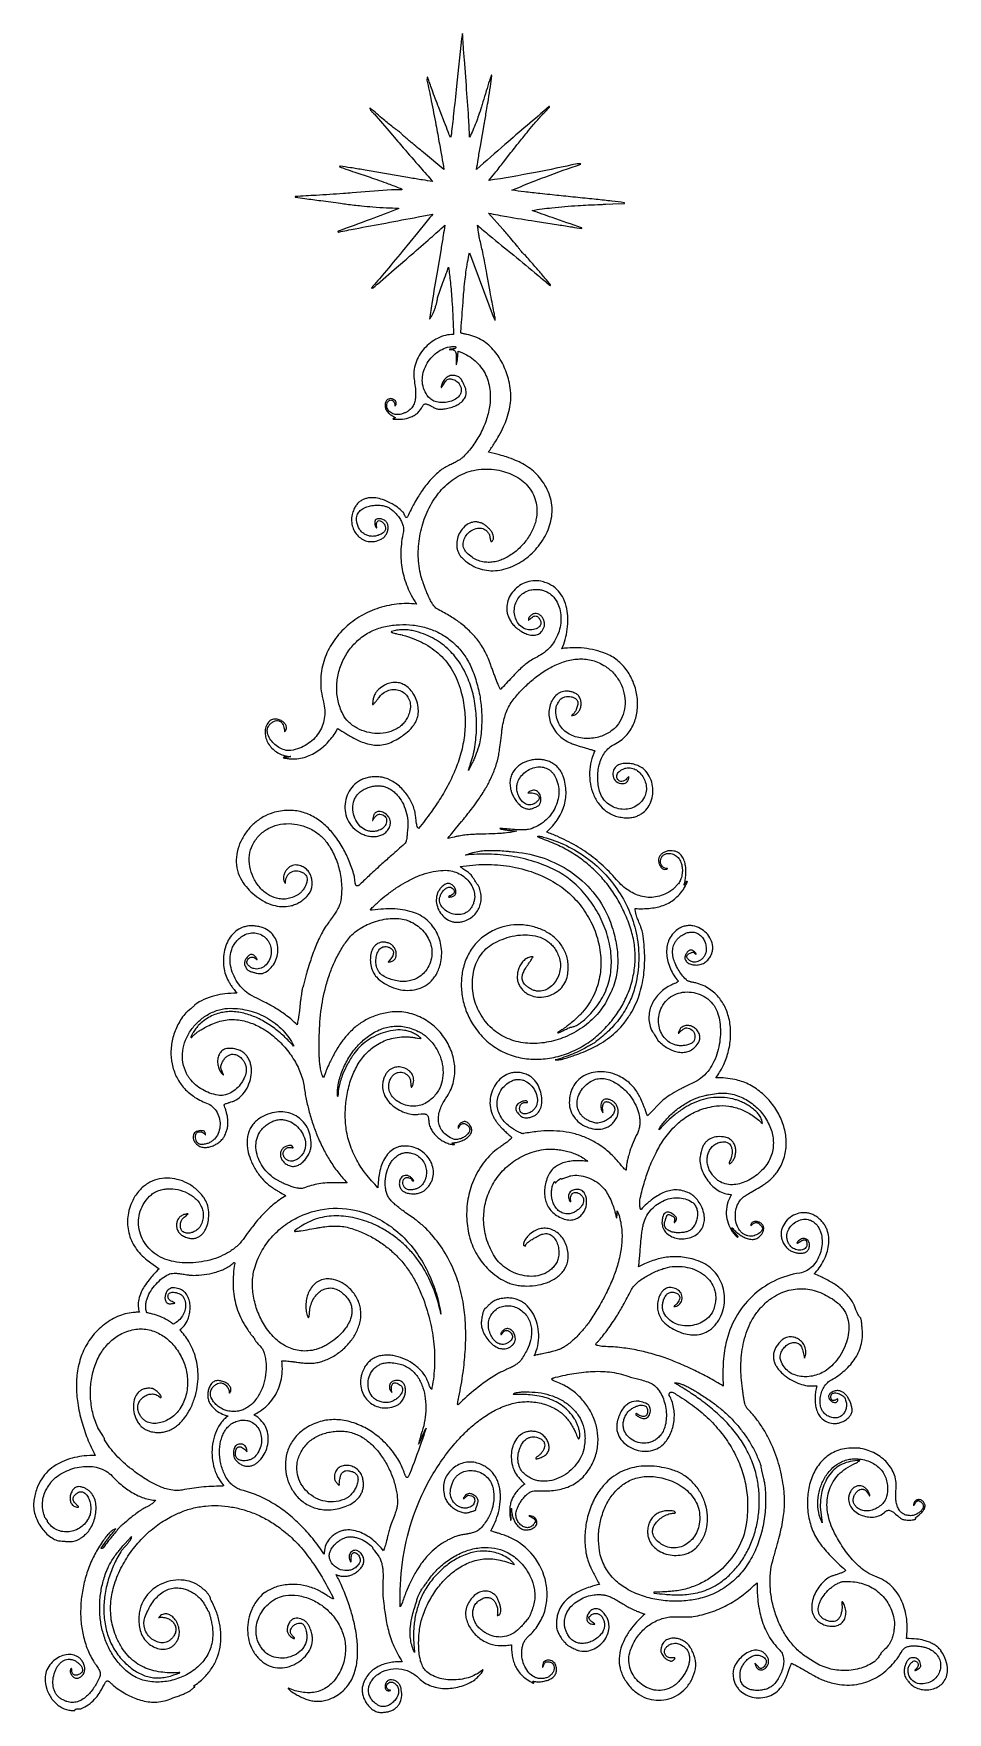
# Model space of a CAD drawing. Header units: metres. Extents: x 423 to 488, y 56 to 176.
import ezdxf

# ---------------------------------------------------------------- set-up
doc = ezdxf.new("R2010")
doc.units = ezdxf.units.M

msp = doc.modelspace()

# ---------------------------------------------------------------- linework, layer by layer
for points in [[(430.668725, 84.222183, 0.019176), (430.369658, 84.214163, 0.037576), (429.798178, 84.133467, 0.03737), (429.242112, 83.96747, 0.038211), (428.693958, 83.708612, 0.036619), (428.168677, 83.356312, 0.031304), (427.665234, 82.908868, 0.032633), (427.240917, 82.42154, 0.031495), (426.899042, 81.90892, 0.031021), (426.619543, 81.349275, 0.028393), (426.418317, 80.788266, 0.026822), (426.272042, 80.174579, 0.023782), (426.192547, 79.579506, 0.022048), (426.165903, 78.932513, 0.036492), (426.256988, 77.734462, 0.031787), (426.547657, 76.38651, 0.026071), (426.954081, 75.192439, 0.024894), (427.504707, 73.991752, 0.026802), (426.724773, 73.949915, 0.030122), (426.039398, 73.834093, 0.038247), (425.309249, 73.604955, 0.043698), (424.711171, 73.302738, 0.053384), (424.13335, 72.852529, 0.055558), (423.684556, 72.310118, 0.057936), (423.339997, 71.622437, 0.050562), (423.124082, 70.768665, 0.051694), (423.105149, 70.332384, 0.046647), (423.17894, 69.854347, 0.040031), (423.325876, 69.42028, 0.038008), (423.549747, 68.992772, 0.037245), (423.82978, 68.610978, 0.039541), (424.145489, 68.295857, 0.045728), (424.518008, 68.033254, 0.053423), (424.875154, 67.875517, -0.014082), (425.025773, 67.871274, -0.008876), (425.264145, 67.853585, 0.004964), (425.519635, 67.832614, 0.012666), (425.619996, 67.827929, 0.027116), (425.812261, 67.834259, 0.032091), (425.972999, 67.858763, 0.038644), (426.159064, 67.914834, 0.034948), (426.353444, 68.006299, 0.027962), (426.543642, 68.12703, 0.019377), (426.800311, 68.326334, 0.035516), (426.950104, 68.471583, 0.03443), (427.082219, 68.641472, 0.041909), (427.308225, 69.047072, 0.039695), (427.474095, 69.508268, 0.042764), (427.564279, 70.002672, 0.048566), (427.563346, 70.445424, 0.063368), (427.457702, 70.905461, 0.075066), (427.265613, 71.255292, 0.043486), (427.118803, 71.416428, 0.043198), (426.945266, 71.550728, 0.043203), (426.740075, 71.659104, 0.039042), (426.496537, 71.740224, 0.063572), (426.347284, 71.757694, 0.069385), (426.211021, 71.737238, 0.062513), (426.09419, 71.686123, 0.05675), (425.982492, 71.601093, 0.086323), (425.826221, 71.388795, 0.073211), (425.729781, 71.093989, 0.076971), (425.724702, 70.783576, 0.096394), (425.805176, 70.548227, 0.064066), (425.886451, 70.441232, 0.067943), (425.986781, 70.363761, 0.070587), (426.114792, 70.312495, 0.060067), (426.275452, 70.293125, 0.090936), (426.313694, 70.300138, 0.299615), (426.321165, 70.310474, 0.160219), (426.317416, 70.323809, 0.046496), (426.287917, 70.359934, 0.011294), (426.273313, 70.37411, 0.002448), (426.204183, 70.437618, -0.007335), (426.140125, 70.497631, -0.010879), (426.098436, 70.539641, -0.050217), (425.983142, 70.688363, -0.077265), (425.9348, 70.801164, -0.061191), (425.924753, 70.878967, -0.064474), (425.93386, 70.952892, -0.066122), (425.965016, 71.030136, -0.053639), (426.024803, 71.113419, -0.044001), (426.187723, 71.266126, -0.061463), (426.324894, 71.348787, -0.074489), (426.465199, 71.387747, -0.084637), (426.593419, 71.381753, -0.074589), (426.706007, 71.338796, -0.062072), (426.822183, 71.252771, -0.046082), (426.912872, 71.148813, -0.03693), (427.002988, 71.002294, -0.055194), (427.124611, 70.686197, -0.047568), (427.187933, 70.298666, -0.05387), (427.171434, 69.893851, -0.07004), (427.082681, 69.594493, -0.064375), (426.821446, 69.174694, -0.066651), (426.472723, 68.848209, -0.0634), (426.073699, 68.633968, -0.064206), (425.639036, 68.528578, -0.06625), (425.191118, 68.538733, -0.068354), (424.775074, 68.663552, -0.073725), (424.38904, 68.913802, -0.070085), (424.074292, 69.281087, 0.082457), (424.090491, 69.283776, 0.161093), (424.097317, 69.28895, 0.154532), (424.099636, 69.296548, 0.085106), (424.097092, 69.310509, 0.059524), (424.086305, 69.331799, 0.022507), (424.049087, 69.382538), (423.97467, 69.472815, -0.020687), (423.934334, 69.527899, -0.042547), (423.918234, 69.55698, -0.05747), (423.776499, 70.005974, -0.053827), (423.734634, 70.506732, -0.049612), (423.794549, 70.990263, -0.049581), (423.948606, 71.452809, 0.254023), (423.954585, 71.456057, 0.004438), (424.151082, 71.764737, -0.004777), (424.358884, 72.090688, -0.038191), (424.388318, 72.129131, -0.0521), (424.78708, 72.49097, -0.044451), (425.326712, 72.817338, -0.040549), (425.909726, 73.046183, -0.0408), (426.518352, 73.176819, -0.04675), (427.167444, 73.200487, -0.053597), (427.72676, 73.107884, -0.068127), (428.286399, 72.866502, -0.074574), (428.715458, 72.510846, 0.019671), (429.008268, 72.208354, 0.017821), (429.355552, 71.89963, 0.018594), (429.745201, 71.601033, 0.019579), (430.135813, 71.346493, 0.023781), (430.580908, 71.108613, 0.027831), (430.980235, 70.945576, 0.037124), (431.434409, 70.825842, 0.04592), (431.812809, 70.791017, -0.09932), (431.76773, 70.709617, -0.049238), (431.633803, 70.5801, -0.02231), (431.511537, 70.491767, -0.013893), (431.305514, 70.364529, -0.005038), (431.230678, 70.322138, -0.001351), (430.949534, 70.167592, 0.008555), (430.756498, 70.057828, 0.023024), (430.687452, 70.012575, 0.014054), (429.993539, 69.480314, 0.018448), (429.492306, 69.041304, 0.12911), (429.450839, 69.030416, 0.053194), (429.367296, 68.970788, 0.022385), (429.306012, 68.911251, 0.013847), (429.2142, 68.80812, 0.006243), (429.159933, 68.741997, 0.003635), (429.069005, 68.626627, -0.003285), (428.9875, 68.523065, -0.014115), (428.9677, 68.499633, 0.009466), (428.766286, 68.265711, 0.007285), (428.51489, 67.953152, 0.002942), (428.423857, 67.835106, 0.000777), (428.082584, 67.385696, -0.101973), (428.048495, 67.35582, -0.063388), (427.98147, 67.328286, -0.052201), (427.951599, 67.3235, -0.126847), (427.939229, 67.325979, -0.309953), (427.934131, 67.334891, -0.132337), (427.941676, 67.355902, -0.002524), (428.273732, 67.828053, -0.005071), (428.442583, 68.060555, -0.010167), (428.734494, 68.437775, -0.012719), (428.981392, 68.728321, 0.117124), (428.859812, 68.699445, 0.059698), (428.657544, 68.565293, 0.028688), (428.50533, 68.41997, 0.019081), (428.298454, 68.180759, 0.017481), (428.040469, 67.834203, 0.013762), (427.740941, 67.374467, 0.031917), (427.26336, 66.470639, 0.030029), (426.878359, 65.454747, 0.029905), (426.613774, 64.384786, 0.030504), (426.482658, 63.312191, 0.033643), (426.490105, 62.185965, 0.036275), (426.642499, 61.152404, 0.042112), (426.973247, 60.094742, 0.045362), (427.446542, 59.180988, 0.010093), (427.471957, 59.142928, 0.001819), (427.617959, 58.935178, -0.013967), (427.721334, 58.780214, -0.022791), (427.777556, 58.68082, -0.041775), (427.837462, 58.533288, -0.052207), (427.862536, 58.40824, -0.066684), (427.856666, 58.260091, -0.062033), (427.810099, 58.107762, -0.019832), (427.623569, 57.731508, -0.021305), (427.421732, 57.3967, -0.028478), (427.152764, 57.036991, -0.034468), (426.894893, 56.769934, -0.049067), (426.557822, 56.521095, -0.060284), (426.245711, 56.382666, -0.076868), (425.872224, 56.328662, -0.074969), (425.490314, 56.390096), (425.474721, 56.393786), (425.460512, 56.399263), (425.43334, 56.410584, -0.004352), (425.38572, 56.431432, -0.002571), (425.305618, 56.467829, -0.003283), (425.131663, 56.549342, -0.016228), (425.097129, 56.567199, -0.057198), (424.897813, 56.710685, -0.056312), (424.733329, 56.898197, -0.048439), (424.619194, 57.101879, -0.043538), (424.535811, 57.34777, -0.069275), (424.486013, 57.836276, -0.06207), (424.573634, 58.376741, -0.031162), (424.663566, 58.625416, -0.033629), (424.775986, 58.843188, -0.039144), (424.923069, 59.048334, -0.045165), (425.078636, 59.202309, -0.055561), (425.271111, 59.328132, -0.062053), (425.46509, 59.397629, -0.068864), (425.6846, 59.415794, -0.063637), (425.918852, 59.372671, -0.045895), (426.046445, 59.318594, -0.032279), (426.213507, 59.214519, -0.035538), (426.379181, 59.077023, -0.043497), (426.495255, 58.944704, -0.074414), (426.588048, 58.768448, -0.109137), (426.604224, 58.632732, -0.070891), (426.585444, 58.556099, -0.066271), (426.543956, 58.482659, -0.058919), (426.480285, 58.41624, -0.044814), (426.380541, 58.348112, -0.042797), (426.270169, 58.298274, -0.052898), (426.174746, 58.275639, -0.066398), (426.077604, 58.276163, -0.07911), (425.999469, 58.299982, -0.087142), (425.931369, 58.349388, -0.078275), (425.877553, 58.425883, -0.065712), (425.845109, 58.52197, -0.048636), (425.831838, 58.658082, 0.066539), (425.821017, 58.739032, 0.219204), (425.804406, 58.758861, 0.282364), (425.784111, 58.75665, 0.109149), (425.752437, 58.718617, 0.062417), (425.731483, 58.661625, 0.048811), (425.721424, 58.58475, 0.056771), (425.728875, 58.492793, 0.056638), (425.756858, 58.404656, 0.044858), (425.831035, 58.272122, 0.055741), (425.910909, 58.179431, 0.060628), (426.001841, 58.113541, 0.066116), (426.097767, 58.075903, 0.117979), (426.283677, 58.074603, 0.099229), (426.484187, 58.165516, 0.176885), (426.750883, 58.55774, 0.168464), (426.707835, 59.05248, 0.048727), (426.567205, 59.299258, 0.055653), (426.401886, 59.485284, 0.055497), (426.213246, 59.62058, 0.055363), (425.998976, 59.711349, 0.092762), (425.571591, 59.756429, 0.077428), (425.072109, 59.637132, 0.066807), (424.629795, 59.38246, 0.066252), (424.266901, 59.017571, 0.078149), (424.007838, 58.536941, 0.084799), (423.923017, 58.040407, 0.081447), (424.049489, 57.26915, 0.080327), (424.419134, 56.568357, 0.0878), (424.993561, 56.03327, 0.101469), (425.627875, 55.785373, 0.030701), (425.916401, 55.753819, 0.062097), (426.059896, 55.764815, -0.135072), (426.073278, 55.813447, -0.146013), (426.10772, 55.845135, -0.071551), (426.146123, 55.857477, -0.037063), (426.223363, 55.864759), (426.365088, 55.863961, 0.033229), (426.446659, 55.870795, 0.059087), (426.491155, 55.883017, 0.054838), (427.016658, 56.167149, 0.054936), (427.466952, 56.558116, 0.041819), (427.793788, 56.977114, 0.031238), (428.144776, 57.595269, -0.035114), (428.247523, 57.773003, -0.079002), (428.310168, 57.839976, -0.065716), (428.348144, 57.862219, -0.082465), (428.382344, 57.870373, -0.07569), (428.415037, 57.867699, -0.059461), (428.454155, 57.853354, -0.055462), (428.501983, 57.821946, -0.020517), (428.616636, 57.718739, 0.009976), (428.758492, 57.585527, 0.018853), (428.83751, 57.519465, 0.041845), (429.857045, 56.858776, 0.052811), (430.749839, 56.49614, 0.03595), (431.289896, 56.381918, 0.039609), (431.79022, 56.353177, 0.045491), (432.327714, 56.414018, 0.045647), (432.843534, 56.570683, -0.009504), (432.974425, 56.621013, -0.004082), (433.282218, 56.729862, 0.004399), (433.594575, 56.840548, 0.008362), (433.757354, 56.90295, 0.017012), (434.018405, 57.018534, 0.022324), (434.209847, 57.121997, 0.033856), (434.424941, 57.271629, 0.041401), (434.580599, 57.419055, 0.035773), (434.622958, 57.42209, 0.117468), (434.635133, 57.426909, 0.279901), (434.638441, 57.434433, 0.145687), (434.63233, 57.448081, 0.032334), (434.624809, 57.455761, 0.009763), (434.597877, 57.478988, -0.012489), (434.570404, 57.502945, -0.02473), (434.557462, 57.516047, 0.050334), (435.276733, 58.084763, 0.053751), (435.825989, 58.745156, 0.052393), (436.207447, 59.474851, 0.051218), (436.435855, 60.285458, 0.047588), (436.499672, 61.11043, 0.044492), (436.405334, 61.990161, 0.041639), (436.159722, 62.847587, 0.038844), (435.752698, 63.712469, 0.0989), (435.725624, 63.848009, 0.059013), (435.612805, 64.048661, 0.032143), (435.483556, 64.20388, 0.023409), (435.283651, 64.395931, 0.016268), (435.100155, 64.546153, 0.015744), (434.90102, 64.68892, 0.016757), (434.712949, 64.806048, 0.02959), (434.600699, 64.862269, 0.070464), (433.863785, 65.061839, 0.06823), (433.07564, 65.052011, 0.064202), (432.337659, 64.842238, 0.064688), (431.68232, 64.454406, 0.070092), (431.135889, 63.8878, 0.072285), (430.781279, 63.211621, 0.038441), (430.674845, 62.814467, 0.037244), (430.628033, 62.392714, 0.037246), (430.645251, 61.944216, 0.034364), (430.73306, 61.465825, 0.069062), (430.906435, 61.041797, 0.064759), (431.204009, 60.654696, 0.060614), (431.573382, 60.365052, 0.064874), (431.975053, 60.188389, 0.078362), (432.419908, 60.13096, 0.090499), (432.800662, 60.211528, 0.051052), (432.987966, 60.311686, 0.049341), (433.1572, 60.451834, 0.048098), (433.305441, 60.633507, 0.04195), (433.435307, 60.868737, 0.08395), (433.522738, 61.2068, 0.071053), (433.499572, 61.617898, 0.058909), (433.3786, 61.988089, 0.061568), (433.181703, 62.304597, 0.079088), (432.903097, 62.555671, 0.10615), (432.640686, 62.655676, 0.067412), (432.486932, 62.658441, 0.066626), (432.33618, 62.619996, 0.063406), (432.189203, 62.5379, 0.051285), (432.035505, 62.397977, -0.071313), (432.324516, 62.420442, -0.067267), (432.62559, 62.359679, -0.065319), (432.893529, 62.225615, -0.071036), (433.097834, 62.04048, -0.086901), (433.24002, 61.79179, -0.09442), (433.281492, 61.531056, -0.049937), (433.262397, 61.38538, -0.045765), (433.211744, 61.233346, -0.042877), (433.129558, 61.082463, -0.036349), (433.005822, 60.922082, -0.050403), (432.84039, 60.770944, -0.055596), (432.664861, 60.668457, -0.05376), (432.483646, 60.610412, -0.05248), (432.289677, 60.5914, -0.088303), (431.930959, 60.657903, -0.075885), (431.561391, 60.865079, -0.150714), (431.05268, 61.594169, -0.164884), (431.06639, 62.410227, -0.025509), (431.262053, 62.880028, -0.027595), (431.487956, 63.292741, -0.034015), (431.784655, 63.704847, -0.039726), (432.087901, 64.016699, -0.051177), (432.472388, 64.289862, -0.058222), (432.85467, 64.451098, -0.067054), (433.30024, 64.517944, -0.062985), (433.776707, 64.464935, -0.027377), (434.083252, 64.373009, -0.030157), (434.35016, 64.25815, -0.031982), (434.601099, 64.110911, -0.032318), (434.828708, 63.934564, -0.030999), (435.031356, 63.731768, -0.028618), (435.223156, 63.487591, -0.025178), (435.385816, 63.227145, -0.021838), (435.544307, 62.910645, -0.170748), (435.564351, 62.903594, -0.077763), (435.595073, 62.869888, -0.034784), (435.616967, 62.831145, -0.020368), (435.646824, 62.761324, -0.020123), (435.68811, 62.638031, -0.011757), (435.745169, 62.422996, -0.008767), (435.797462, 62.187289, -0.005937), (435.864408, 61.837138, -0.043448), (435.919838, 61.224251, -0.04675), (435.868375, 60.654478, -0.044986), (435.723465, 60.137764, -0.044335), (435.48567, 59.647927, -0.076076), (434.843704, 58.873918, -0.067662), (433.906225, 58.244313, -0.060431), (432.873696, 57.884206, -0.062358), (431.818033, 57.788619, -0.034782), (431.283116, 57.844339, -0.037493), (430.799395, 57.966966, -0.042471), (430.321321, 58.173684, -0.045232), (429.913055, 58.443164, -0.045841), (429.239576, 59.090273, -0.044608), (428.678383, 59.868776, -0.040607), (428.274527, 60.695799, -0.038454), (427.990871, 61.625195, -0.035692), (427.850716, 62.565261, -0.03442), (427.842997, 63.550734, -0.033824), (427.969617, 64.529879, -0.0338), (428.22724, 65.48371, -0.015741), (428.274814, 65.609017, -0.006564), (428.402166, 65.904075, -0.034624), (428.701328, 66.465207, -0.027348), (429.164768, 67.12308, -0.00776), (429.357846, 67.359943, -0.005816), (429.623967, 67.668891), (430.094871, 68.194865, -0.080396), (430.076016, 68.078366, -0.053278), (430.002473, 67.91688, -0.027456), (429.924121, 67.79953, -0.017515), (429.785335, 67.627423, -0.003855), (429.736764, 67.572195, -0.002415), (429.658139, 67.485025), (429.556396, 67.373111), (429.53354, 67.34772, 0.015153), (429.398628, 67.1871, 0.029609), (429.337169, 67.099, 0.032863), (428.827246, 66.129534, 0.032672), (428.446133, 65.095735, 0.035432), (428.200143, 63.980198, 0.038265), (428.126449, 62.924787, 0.045144), (428.235283, 61.806412, 0.049566), (428.524405, 60.82425, 0.057106), (429.052031, 59.857119, 0.056968), (429.78629, 59.032215, 0.025295), (430.187487, 58.708394, 0.029426), (430.560776, 58.469305, 0.034021), (430.969007, 58.275714, 0.036996), (431.365912, 58.152573, 0.038855), (431.783041, 58.089867, 0.037978), (432.214559, 58.091757, 0.035587), (432.646717, 58.15771, 0.031558), (433.119578, 58.296598), (433.139149, 58.30352), (433.291859, 58.355821, 0.003305), (433.425104, 58.402272, 0.006864), (433.488788, 58.425937, 0.008532), (433.532086, 58.443561, 0.017044), (433.553285, 58.453482, 0.018834), (433.564459, 58.459724, 0.038975), (433.56948, 58.463348, 0.121883), (433.572576, 58.467636, 0.309124), (433.572091, 58.469834, 0.220739), (433.559721, 58.473931, 0.017366), (433.403493, 58.450403, -0.022853), (432.650202, 58.457675, -0.028029), (432.039649, 58.525968, -0.036236), (431.390153, 58.684826, -0.040886), (430.842778, 58.912419, -0.045959), (430.31056, 59.251773, -0.04469), (429.835129, 59.693618, -0.042293), (429.421508, 60.239816, -0.035769), (429.038953, 60.953426, -0.034366), (428.806457, 61.586648, -0.034298), (428.662519, 62.247021, -0.031637), (428.609444, 62.886666, -0.030198), (428.6369, 63.55849, -0.051301), (428.889457, 64.780932, -0.045424), (429.434274, 66.080282, -0.038367), (430.137959, 67.191495, -0.037405), (431.023404, 68.209256, -0.018739), (431.502043, 68.648548, -0.019726), (431.98748, 69.029703, -0.021322), (432.503427, 69.370362, -0.023538), (432.996619, 69.635867, -0.003266), (433.404712, 69.828113, -0.006915), (433.599273, 69.914972, -0.039425), (434.453097, 70.204806, -0.037464), (435.387565, 70.368629, -0.034016), (436.300616, 70.396621, -0.03238), (437.255131, 70.29883, -0.030578), (438.171621, 70.086201, -0.030052), (439.071122, 69.758678, -0.03022), (439.926652, 69.324419, -0.030926), (440.704691, 68.801274, -0.002395), (441.243868, 68.384045, -0.016574), (441.319469, 68.320816, -0.032126), (442.230352, 67.394335, -0.027984), (443.140778, 66.213304, -0.019897), (443.812754, 65.14383, -0.015827), (444.559289, 63.742689, -0.333132), (444.551073, 63.734975, -0.100936), (444.517392, 63.738032, -0.030958), (444.482623, 63.750864, -0.015332), (444.41516, 63.783132, -0.012913), (444.309822, 63.841037, -0.006298), (444.098606, 63.967945), (443.747461, 64.18781, 0.006549), (443.559785, 64.301369, 0.021069), (443.499561, 64.333407, 0.052648), (442.635917, 64.640447, 0.052077), (441.717425, 64.762698, 0.062378), (440.737849, 64.66804, 0.072314), (439.943893, 64.364376, 0.006659), (439.652089, 64.196137, 0.034388), (439.598379, 64.158991, 0.062363), (439.090204, 63.637449, 0.058615), (438.69822, 62.9696, 0.053743), (438.472257, 62.255043, 0.053601), (438.403379, 61.506801, 0.057457), (438.502688, 60.747747, 0.061805), (438.759066, 60.083465, 0.071218), (439.208557, 59.472103, 0.071356), (439.810492, 59.012464, 0.091408), (440.379326, 58.819294, 0.079251), (441.070727, 58.828358, 0.066022), (441.70883, 59.027941, 0.064764), (442.284629, 59.392425, 0.074697), (442.75256, 59.917415, 0.085574), (442.996635, 60.481843, 0.04994), (443.042817, 60.815305, 0.049554), (443.022065, 61.153927, 0.049959), (442.928458, 61.505705, 0.04449), (442.751185, 61.873793, 0.060416), (442.606797, 62.060438, 0.058763), (442.417315, 62.211883, 0.059432), (442.201897, 62.312818, 0.065579), (441.989958, 62.353243, 0.079722), (441.767292, 62.330542, 0.08725), (441.581577, 62.244296, 0.09304), (441.423166, 62.083017, 0.075415), (441.304637, 61.831465, 0.03423), (441.303255, 61.851626, 0.192734), (441.301415, 61.854857, 0.282113), (441.300035, 61.855027, 0.124366), (441.297718, 61.853172), (441.29587, 61.850241), (441.292921, 61.843876, 0.030721), (441.283996, 61.817818, 0.012138), (441.267147, 61.750226, 0.018376), (441.235947, 61.581896, 0.036647), (441.229658, 61.496194, 0.094644), (441.2587, 61.344139, 0.072123), (441.359517, 61.168649, 0.044617), (441.474384, 61.046483, 0.045291), (441.607239, 60.948292, 0.026305), (441.667973, 60.915634, 0.041661), (441.708804, 60.900382, 0.094968), (441.747602, 60.897082, 0.257709), (441.760041, 60.905757, 0.208205), (441.760893, 60.923927, 0.065084), (441.734353, 60.973246, 0.031835), (441.691723, 61.025181, 0.017465), (441.605142, 61.111678, -0.0619), (441.523283, 61.209424, -0.073589), (441.478836, 61.30721, -0.070457), (441.465206, 61.404625, -0.06559), (441.479172, 61.509291, -0.095536), (441.564467, 61.684015, -0.075027), (441.740492, 61.856897, -0.071695), (441.956841, 61.970487, -0.089516), (442.150548, 62.0021, -0.062606), (442.253219, 61.987439, -0.071346), (442.336805, 61.951177, -0.079612), (442.41149, 61.886895, -0.070278), (442.470789, 61.792504, -0.044027), (442.596035, 61.429914, -0.051304), (442.642681, 61.103801, -0.052632), (442.622667, 60.799189, -0.054727), (442.541481, 60.516987, -0.095774), (442.24944, 60.071657, -0.083866), (441.759811, 59.713114, -0.072553), (441.195537, 59.526204, -0.073104), (440.605793, 59.509058, -0.087054), (440.013012, 59.686309, -0.094473), (439.559439, 60.032989, -0.038712), (439.340635, 60.319376, -0.040932), (439.179225, 60.619662, -0.039465), (439.074131, 60.923998, -0.039143), (439.017496, 61.243628, -0.069205), (439.042264, 61.846378, -0.063313), (439.240571, 62.474709, -0.056822), (439.570364, 63.017849, -0.057283), (440.01082, 63.468769, -0.064149), (440.558657, 63.808108, -0.072028), (441.110397, 63.968344, -0.072189), (442.014531, 63.963559, -0.065778), (442.967099, 63.688833, -0.058852), (443.801439, 63.200291, -0.05774), (444.513852, 62.519585, -0.062496), (445.061299, 61.661666, -0.066636), (445.352686, 60.75222, -0.036994), (445.405265, 60.24373, -0.037163), (445.382267, 59.735374, -0.038543), (445.277298, 59.208212, -0.036764), (445.085629, 58.678355, -0.021481), (444.99159, 58.490228, -0.01324), (444.818263, 58.196413, -0.048094), (444.477625, 57.753466, -0.053807), (444.099162, 57.427107, -0.052612), (443.688555, 57.20334, -0.051468), (443.23069, 57.066209, -0.044993), (442.780763, 57.021871, -0.04071), (442.282611, 57.058337, -0.03484), (441.816724, 57.164526, -0.031693), (441.32469, 57.348111, 0.080388), (441.312635, 57.351318, 0.290649), (441.309314, 57.349648, 0.200827), (441.308752, 57.345735, 0.059049), (441.313462, 57.333655, 0.036397), (441.326548, 57.312897, 0.015933), (441.361192, 57.268905, 0.018953), (441.447267, 57.174037, 0.056961), (441.480444, 57.147085, 0.01158), (441.888646, 56.899451, 0.01622), (442.189487, 56.739104, 0.025114), (442.570438, 56.574871, 0.03065), (442.895723, 56.475836, 0.039077), (443.270103, 56.416899, 0.041426), (443.627668, 56.418608, 0.043428), (444.007793, 56.485576, 0.038918), (444.41384, 56.628745, 0.04474), (444.917551, 56.907992, 0.048174), (445.329565, 57.249356, 0.045476), (445.650014, 57.636247, 0.043024), (445.911425, 58.098305, 0.036223), (446.084866, 58.5641, 0.031828), (446.208496, 59.115922, 0.025596), (446.263854, 59.638263, 0.022245), (446.269851, 60.242533, 0.032439), (446.164038, 61.303407, 0.026363), (445.881714, 62.584055, 0.018965), (445.551567, 63.6232, 0.018761), (445.139607, 64.645495, 0.014111), (444.743364, 65.468288, 0.019372), (444.833879, 65.429924, 0.047404), (445.065075, 65.366583, 0.048392), (445.31978, 65.347197, 0.044191), (445.597736, 65.377635, 0.048929), (445.850533, 65.4545, 0.042502), (446.120477, 65.594318, 0.045137), (446.370916, 65.78592, 0.052101), (446.551865, 65.990823, 0.073057), (446.68683, 66.254272, 0.089414), (446.722884, 66.494074, 0.052031), (446.704863, 66.628674, 0.049682), (446.657936, 66.762894, 0.047372), (446.580933, 66.894226, 0.040128), (446.464513, 67.030999, 0.079567), (446.289046, 67.158022, 0.100984), (446.123761, 67.203147, 0.098363), (445.970904, 67.183028, 0.095198), (445.83249, 67.104366, 0.086721), (445.731488, 66.982281, 0.082136), (445.673499, 66.825497, 0.085599), (445.669969, 66.645164, 0.078269), (445.729589, 66.457379, 0.023193), (445.757733, 66.407068, 0.056001), (445.772565, 66.38828, 0.169022), (445.787755, 66.380835, 0.273564), (445.797759, 66.385221, 0.124342), (445.80633, 66.406924, 0.025749), (445.814896, 66.517633), (445.820362, 66.717677), (445.821193, 66.73545, -0.031702), (445.837574, 66.862781, -0.068185), (445.856844, 66.919503, -0.061626), (445.899575, 66.983775, -0.079987), (445.945122, 67.022242, -0.082608), (445.995988, 67.042373, -0.077491), (446.054162, 67.045712, -0.106496), (446.157669, 67.01261, -0.07191), (446.283512, 66.91387, -0.057995), (446.380693, 66.784987, -0.060066), (446.442864, 66.642032, -0.083533), (446.463413, 66.476561, -0.10552), (446.430187, 66.34825, -0.075824), (446.233492, 66.069801, -0.080184), (445.975591, 65.87601, -0.071671), (445.691441, 65.775085, -0.067427), (445.371755, 65.754746, -0.130434), (444.755698, 65.966117, -0.132117), (444.332409, 66.450527, -0.084809), (444.255733, 66.711045, -0.082665), (444.269078, 66.989236, -0.062091), (444.352727, 67.228051, -0.050946), (444.517051, 67.488564, -0.039128), (444.707926, 67.696453, -0.036534), (444.943524, 67.885722, -0.036695), (445.193568, 68.032359, -0.044714), (445.415696, 68.117919, -0.04912), (445.663284, 68.163008, -0.045468), (445.935053, 68.160591, -0.037396), (446.182093, 68.117033, -0.033361), (446.44929, 68.029678, -0.051901), (446.903225, 67.789658, -0.048865), (447.324508, 67.443551, 0.108508), (447.333741, 67.401508, 0.035678), (447.396267, 67.288046, 0.013087), (447.451681, 67.207249, 0.007078), (447.560071, 67.062124), (447.738712, 66.831156, -0.012516), (447.826578, 66.708889, -0.033626), (447.85498, 66.660513, -0.042232), (447.969728, 66.372578, -0.03572), (448.050879, 66.015405, -0.022822), (448.081912, 65.724732, -0.016465), (448.093172, 65.319816, -0.004007), (448.091315, 65.178559, -0.00265), (448.085664, 64.965002), (448.074492, 64.611862, 0.011274), (448.073019, 64.192995, 0.01791), (448.087475, 63.929663, 0.006258), (448.161787, 63.211973, 0.008424), (448.232614, 62.680717, 0.012502), (448.346318, 62.035323, 0.014656), (448.473064, 61.49082, 0.018366), (448.655186, 60.8909, 0.019801), (448.866055, 60.348938, 0.022192), (449.142656, 59.783612, 0.022152), (449.468815, 59.244041, 0.021917), (448.975321, 59.222398, 0.025601), (448.556421, 59.16386, 0.033274), (448.10477, 59.045374, 0.038636), (447.734286, 58.888598, 0.047549), (447.366951, 58.651811, 0.050593), (447.071617, 58.366176, 0.053813), (446.823481, 57.998347, 0.048661), (446.63762, 57.544517, 0.069864), (446.595777, 57.271274, 0.056352), (446.629977, 56.930863, 0.046085), (446.729588, 56.614261, 0.043504), (446.893118, 56.303101, 0.046884), (447.115184, 56.019633, 0.05336), (447.356115, 55.814238, 0.06964), (447.658893, 55.664124, 0.080477), (447.948038, 55.617281, 0.026748), (448.205361, 55.631057, 0.027933), (448.448871, 55.671059, 0.048671), (448.710603, 55.756614, 0.052511), (448.932411, 55.883062, 0.05222), (449.115143, 56.045737, 0.052366), (449.259749, 56.242238, 0.098945), (449.416042, 56.694789, 0.08872), (449.393829, 57.227268, 0.093977), (449.348555, 57.466018, 0.088332), (449.213338, 57.686061, 0.073857), (449.028692, 57.840368, 0.077277), (448.816258, 57.928793, 0.097326), (448.588323, 57.939319, 0.122047), (448.419178, 57.869634, 0.070112), (448.345744, 57.797902, 0.063368), (448.288322, 57.700024, 0.056775), (448.252743, 57.581042, 0.044313), (448.238687, 57.422754, 0.086533), (448.26054, 57.297425, 0.123103), (448.310691, 57.222563, 0.097185), (448.373211, 57.184932, 0.077092), (448.463161, 57.167244, 0.043935), (448.533757, 57.170601, 0.045163), (448.600776, 57.185983, 0.026497), (448.624831, 57.195281, 0.062338), (448.634227, 57.200994, 0.103498), (448.637032, 57.204367, 0.290635), (448.636901, 57.206038, 0.178965), (448.635078, 57.207213, 0.054673), (448.628221, 57.207965, -0.059456), (448.530312, 57.219649, -0.075929), (448.458714, 57.249005, -0.15749), (448.368526, 57.352225, -0.123508), (448.347924, 57.480277, -0.104877), (448.392181, 57.625797, -0.116839), (448.497094, 57.741424, -0.128174), (448.631331, 57.789871, -0.069374), (448.715629, 57.785895, -0.05881), (448.810512, 57.756218, -0.051768), (448.907056, 57.700417, -0.039492), (449.018122, 57.605636, -0.058578), (449.117479, 57.479807, -0.062221), (449.180027, 57.342364, -0.056232), (449.206748, 57.203757, -0.051268), (449.202981, 57.04906, -0.078836), (449.121881, 56.771359, -0.064666), (448.931753, 56.475148, -0.060084), (448.677038, 56.237389, -0.067459), (448.40387, 56.089485, -0.042336), (448.248264, 56.04526, -0.047943), (448.106006, 56.031493, -0.056826), (447.95535, 56.04857, -0.059382), (447.818765, 56.097658, -0.057156), (447.483795, 56.316086, -0.067227), (447.253123, 56.566432, -0.070875), (447.107865, 56.853276, -0.073478), (447.052154, 57.158485, -0.07041), (447.085034, 57.465374, -0.064595), (447.208582, 57.778019, -0.059532), (447.413708, 58.06277, -0.051886), (447.715128, 58.329238, -0.089837), (448.432568, 58.667921, -0.088791), (449.232245, 58.735854, -0.086806), (450.002575, 58.526345, -0.086885), (450.655382, 58.068078, 0.056785), (451.06492, 57.742318, 0.05378), (451.562034, 57.501544, 0.045697), (452.062815, 57.37247, 0.041843), (452.625725, 57.328878, 0.037341), (453.164774, 57.372635, 0.036448), (453.704399, 57.498136, 0.037081), (454.215847, 57.69975, 0.039979), (454.656005, 57.957376, 0.027776), (454.723737, 58.010488, 0.014315), (454.845965, 58.124164, 0.011392), (454.963461, 58.245282, 0.012195), (455.067761, 58.363472, 0.019617), (455.174843, 58.501608, 0.038337), (455.221148, 58.578237, 0.04607), (455.238944, 58.623467, 0.09942), (455.240862, 58.646083, 0.210742), (455.230779, 58.663331, 0.15789), (455.205882, 58.671394, -0.062716), (454.83968, 58.387107, -0.050166), (454.314718, 58.143411, -0.040151), (453.777028, 58.003761, -0.037071), (453.178476, 57.943862, -0.038004), (452.573433, 57.974344, -0.042367), (452.041875, 58.088195, -0.054611), (451.516132, 58.313452, -0.067978), (451.149638, 58.59186, -0.068961), (450.970683, 58.828394, -0.050135), (450.808496, 59.201755, -0.031844), (450.721273, 59.54921, -0.024561), (450.659629, 60.009359, -0.016945), (450.639869, 60.402866, -0.014912), (450.645929, 60.8505, -0.011744), (450.670872, 61.223085, -0.012891), (450.710287, 61.561004, -0.045028), (450.934109, 62.508842, -0.039878), (451.363772, 63.520573, -0.039243), (451.956606, 64.466663, -0.04126), (452.657453, 65.26465, -0.049772), (453.54242, 65.963153, -0.057538), (454.419701, 66.391014, -0.034123), (454.925629, 66.53136, -0.035723), (455.422905, 66.59686, -0.038373), (455.950676, 66.587802, -0.037795), (456.478889, 66.497444, -0.014492), (457.066827, 66.332218, -0.019393), (457.496876, 66.179259, 0.287448), (457.498269, 66.179435, 0.287448), (457.498717, 66.180766), (457.497673, 66.183123), (457.493914, 66.189055, 0.016036), (457.48586, 66.199952, 0.007454), (457.467457, 66.222549, 0.007505), (457.429482, 66.26643, 0.004825), (457.368755, 66.3332, 0.011694), (457.212552, 66.493942, 0.039041), (457.161056, 66.537166, 0.038929), (456.697078, 66.816823, 0.041224), (456.222323, 67.007664, 0.039623), (455.749632, 67.113666, 0.038764), (455.255511, 67.145287, 0.065925), (454.352845, 67.013255, 0.056572), (453.370677, 66.609619, 0.045402), (452.545198, 66.052495, 0.042064), (451.772612, 65.305575, 0.041564), (451.147542, 64.457447, 0.046252), (450.727375, 63.608565, 0.034596), (450.447102, 62.696089, 0.035459), (450.300595, 61.776309, 0.015246), (450.275838, 61.339226, 0.01383), (450.276594, 60.85664, 0.01107), (450.299211, 60.41667, 0.00929), (450.347479, 59.893949, -0.040742), (450.176288, 60.319823, -0.038311), (450.067795, 60.795636, -0.031632), (450.030239, 61.2398, -0.0281), (450.047831, 61.741162, -0.039232), (450.188976, 62.564982, -0.030706), (450.514053, 63.581562, -0.063999), (450.534906, 63.743811, -0.041677), (450.618233, 63.98016, -0.023612), (450.713366, 64.167686, -0.016858), (450.86737, 64.418646, -0.008988), (450.984613, 64.589252, -0.006049), (451.166361, 64.837395, 0.000568), (451.397514, 65.145841, 0.005711), (451.420102, 65.176784, -0.045701), (452.056939, 65.916973, -0.044185), (452.841729, 66.552461, -0.0463), (453.738909, 67.042379, -0.050549), (454.632006, 67.324796, -0.061006), (455.616325, 67.407078, -0.067722), (456.493487, 67.253165, -0.037594), (456.939202, 67.073024, -0.037158), (457.357978, 66.825669, -0.03741), (457.755008, 66.502902, -0.034684), (458.128728, 66.09695, -0.057101), (458.6425, 65.278678, -0.066124), (458.900907, 64.484387, -0.038683), (458.947696, 64.041043, -0.040065), (458.925206, 63.611158, -0.042231), (458.827898, 63.169306, -0.040639), (458.652472, 62.733157, -0.073651), (458.640207, 62.650346, -0.047107), (458.590821, 62.529588, -0.025855), (458.53533, 62.435756, -0.018056), (458.444423, 62.308921, -0.009157), (458.378637, 62.226948, -0.005808), (458.271114, 62.100891, 0.001958), (458.154081, 61.965805, 0.008815), (458.128728, 61.935235, -0.018523), (458.03326, 61.824564, -0.009143), (457.827806, 61.611456, -0.071139), (457.323025, 61.232981, -0.077905), (456.780476, 61.037498, -0.083717), (456.19192, 61.023791, -0.080143), (455.605432, 61.207595, -0.016498), (455.379932, 61.329805, -0.022657), (455.223156, 61.431391, -0.051414), (454.948927, 61.673361, -0.051587), (454.730669, 61.965292, -0.053925), (454.579782, 62.293292, -0.059401), (454.513101, 62.614403, -0.070403), (454.531649, 62.954461, -0.076134), (454.638849, 63.250859, -0.081818), (454.849624, 63.521162, -0.070514), (455.176311, 63.746797, -0.039261), (455.323505, 63.806472, -0.046107), (455.455727, 63.835281, -0.04852), (455.582353, 63.838501, -0.051283), (455.700419, 63.817745, -0.091088), (455.894188, 63.722184, -0.077188), (456.072513, 63.540794, -0.058435), (456.189476, 63.329751, -0.051701), (456.266362, 63.068311, -0.050874), (456.288389, 62.797132, -0.056151), (456.255733, 62.552663, 0.079753), (456.345979, 62.56715, 0.096506), (456.412066, 62.604182, 0.083871), (456.457752, 62.658392, 0.065299), (456.493323, 62.741941, 0.073838), (456.513639, 62.904024, 0.044023), (456.483474, 63.175379, 0.027394), (456.422922, 63.409136, 0.025559), (456.331918, 63.651386, 0.030953), (456.219302, 63.871806, 0.062875), (456.144385, 63.968372, 0.047306), (455.950879, 64.128358, 0.054507), (455.758206, 64.230487, 0.054739), (455.562377, 64.284501, 0.054818), (455.35978, 64.294688, 0.090511), (455.00049, 64.206833, 0.073886), (454.619537, 63.963806, 0.059909), (454.325399, 63.638918, 0.058451), (454.110352, 63.244641, 0.068594), (453.99753, 62.794494, 0.082001), (454.018926, 62.406106, 0.087389), (454.339022, 61.633992, 0.081541), (454.935847, 60.967172, 0.084479), (455.720563, 60.528799, 0.093064), (456.527907, 60.402401, -0.004068), (456.587242, 60.403716, -0.001892), (456.71484, 60.405022, 0.002327), (456.838511, 60.406396, 0.004431), (456.903433, 60.407994, 0.021839), (457.12204, 60.424895, 0.031048), (457.273771, 60.45296, 0.021279), (457.29515, 59.950855, 0.027133), (457.349913, 59.560432, 0.035121), (457.459074, 59.156313, 0.040086), (457.606723, 58.820438, 0.043594), (457.815399, 58.502921, 0.041681), (458.086774, 58.212711, 0.037271), (458.407124, 57.96352, 0.030746), (458.832641, 57.716984, 0.040034), (458.859474, 57.719136, 0.081091), (458.872144, 57.723361, 0.139033), (458.879873, 57.730707, 0.157316), (458.881963, 57.739948, 0.120865), (458.877204, 57.753832, 0.040192), (458.850798, 57.788487, -0.01318), (458.819614, 57.825129, -0.079809), (458.815645, 57.832069, -0.439402), (458.820479, 57.842462, -0.084721), (458.82941, 57.843345, -0.031746), (458.853002, 57.840167, 0.041937), (459.122869, 57.809385, 0.036175), (459.437322, 57.82278, 0.04038), (459.766181, 57.887939, 0.047822), (460.03008, 57.990871, 0.070532), (460.286196, 58.169225, 0.089699), (460.433745, 58.366264, 0.053791), (460.482098, 58.496157, 0.051806), (460.502938, 58.63852, 0.049424), (460.49416, 58.792547, 0.041537), (460.450783, 58.970785, 0.083084), (460.367615, 59.127637, 0.079995), (460.23375, 59.254315, 0.070434), (460.07865, 59.330684, 0.073263), (459.91479, 59.358918, 0.08656), (459.749773, 59.334261, 0.101597), (459.626312, 59.262996, 0.117719), (459.536936, 59.135235, 0.094295), (459.500728, 58.944951, 0.007506), (459.501728, 58.878326, 0.021693), (459.50342, 58.855324, 0.030559), (459.505522, 58.843632, 0.092094), (459.507151, 58.84001, 0.297232), (459.50946, 58.83907, 0.179911), (459.512798, 58.841103), (459.513559, 58.842433), (459.559428, 58.960646, -0.02765), (459.611811, 59.076806, -0.042404), (459.656252, 59.147114, -0.096533), (459.740435, 59.222433, -0.135168), (459.818902, 59.244041, -0.039921), (459.963807, 59.232452, -0.050687), (460.074534, 59.202892, -0.057275), (460.168392, 59.154433, -0.064753), (460.238676, 59.092745, -0.118347), (460.315874, 58.946439, -0.096714), (460.327373, 58.745271, -0.071792), (460.272413, 58.553472, -0.063481), (460.154762, 58.361233, -0.068346), (459.983128, 58.198649, -0.074802), (459.790612, 58.100247, -0.053903), (459.510718, 58.038981, -0.059931), (459.25286, 58.042057, -0.057075), (459.019599, 58.100546, -0.054264), (458.79394, 58.214641, -0.085654), (458.450628, 58.532829, -0.069529), (458.167999, 59.033821, -0.060768), (458.025958, 59.582285, -0.063912), (458.0236, 60.12118, -0.037826), (458.078528, 60.393695, -0.041868), (458.166608, 60.628987, -0.049117), (458.303206, 60.856846, -0.052453), (458.471557, 61.040111, 0.067618), (459.196062, 61.878284, 0.069927), (459.650706, 62.848713, 0.063813), (459.822718, 63.844517, 0.061171), (459.739979, 64.895114, 0.119451), (458.835347, 66.82388, 0.119625), (457.149987, 68.122049, 0.014074), (456.86382, 68.239705, 0.010592), (456.476349, 68.377094, 0.002632), (456.339931, 68.42144, 0.001741), (456.133142, 68.486668), (455.788492, 68.594115, 0.036834), (456.107112, 69.223056, 0.035389), (456.341075, 69.918497, 0.040426), (456.474854, 70.684184, 0.046646), (456.47414, 71.358182, 0.028777), (456.41951, 71.715243, 0.031591), (456.330931, 72.03219, 0.036339), (456.193049, 72.350886, 0.038612), (456.019938, 72.628135, 0.041991), (455.792335, 72.888017, 0.041273), (455.520189, 73.11039, 0.040979), (455.197301, 73.295553, 0.036843), (454.810718, 73.443323, 0.070981), (454.342165, 73.51401, 0.067765), (453.85006, 73.451017, 0.060246), (453.410798, 73.274048, 0.058842), (453.01649, 72.992023, 0.061305), (452.697553, 72.620896, 0.065466), (452.495365, 72.209404, 0.075582), (452.410379, 71.728977, 0.075772), (452.472043, 71.246224, 0.083355), (452.514557, 70.992976, 0.063927), (452.662882, 70.69385, 0.047168), (452.86274, 70.447853, 0.042039), (453.132253, 70.216093, 0.042701), (453.436991, 70.033075, 0.049337), (453.725439, 69.925523, 0.068768), (454.046344, 69.886508, 0.09063), (454.287718, 69.93471, -0.019521), (454.315928, 69.944652, -0.006695), (454.399565, 69.969284, 0.002489), (454.504774, 69.999309, 0.006264), (454.546373, 70.011972, 0.016581), (454.629203, 70.041383, 0.029483), (454.674093, 70.06215, 0.078953), (454.71969, 70.0968, 0.1932), (454.728677, 70.11919, -0.056244), (454.736234, 70.186158, -0.028133), (454.773508, 70.3153), (454.814226, 70.427162, 0.005766), (454.838611, 70.496699, 0.008647), (454.853529, 70.54352, 0.036964), (454.88381, 70.680699, 0.054776), (454.88703, 70.775599, 0.088326), (454.857944, 70.888699, 0.08961), (454.792304, 70.983287, 0.068845), (454.515223, 71.193019, 0.109838), (454.305087, 71.256105, 0.085323), (454.175511, 71.243447, 0.083678), (454.055131, 71.187569, 0.074257), (453.945554, 71.085531, 0.052327), (453.831531, 70.906935, 0.168127), (453.863176, 70.902781, 0.101005), (453.911167, 70.923296, 0.034578), (453.939553, 70.945989, 0.014482), (454.001636, 71.006491, -0.009601), (454.068697, 71.073132, -0.02327), (454.098126, 71.098763, -0.062661), (454.156095, 71.133894, -0.105306), (454.195825, 71.142356, -0.081787), (454.41092, 71.106935, -0.11261), (454.546639, 71.023595, -0.11084), (454.623718, 70.904667, -0.101215), (454.64725, 70.75158, -0.084366), (454.613754, 70.600047, -0.076211), (454.525835, 70.452712, -0.079385), (454.387306, 70.330668, -0.07594), (454.210566, 70.25339, -0.071315), (453.936271, 70.220813, -0.072347), (453.667811, 70.266515, -0.064347), (453.435547, 70.376309, -0.060638), (453.225599, 70.550019, -0.118437), (452.948725, 71.030612, -0.121667), (452.924554, 71.570407), (453.006148, 71.889818, -0.042776), (453.10399, 72.146792, -0.046471), (453.234635, 72.363671, -0.045525), (453.392613, 72.541613, -0.045752), (453.579321, 72.687217, -0.081908), (453.984863, 72.862245, -0.075474), (454.46165, 72.906873, -0.149932), (455.379257, 72.56673, -0.157972), (455.908667, 71.80083, -0.078025), (456.019352, 70.990311, -0.073106), (455.875221, 70.129853, -0.061384), (455.527017, 69.379599, -0.057125), (454.974487, 68.684004, -0.069011), (454.853504, 68.59249, -0.044491), (454.639333, 68.496624, -0.022552), (454.464733, 68.44512, -0.014153), (454.181345, 68.383696, -0.002729), (454.098212, 68.368595, -0.001419), (453.938076, 68.340877, 0.001238), (453.776033, 68.312889, 0.002714), (453.702245, 68.299543, 0.015997), (453.441044, 68.242133, 0.029716), (453.303754, 68.198494, 0.03846), (452.553921, 67.841765, 0.039393), (451.88464, 67.384196, 0.034888), (451.339231, 66.877949, 0.031985), (450.823337, 66.251505, 0.025101), (450.429682, 65.643767, 0.021341), (450.035024, 64.88923, 0.014838), (449.751163, 64.235342, 0.011672), (449.434881, 63.386181), (449.320352, 63.157123, -0.042113), (449.479023, 66.346578, -0.044377), (450.148129, 69.30289, -0.048172), (451.393624, 72.187862, -0.04898), (453.143129, 74.735807, -0.020845), (453.85922, 75.518067, -0.022531), (454.581988, 76.181729, -0.029458), (455.48213, 76.8503, -0.034489), (456.317773, 77.318811, -0.046262), (457.328799, 77.687385, -0.053451), (458.250333, 77.826968, -0.031118), (458.761108, 77.81742, -0.031592), (459.259106, 77.745173, -0.03279), (459.769235, 77.602457, -0.031336), (460.279515, 77.386114, -0.030317), (460.618754, 77.189954, -0.032038), (460.914228, 76.965831, -0.029635), (461.160306, 76.726146, -0.027848), (461.391173, 76.442761, -0.022164), (461.571195, 76.17015, -0.01861), (461.75841, 75.829151, -0.012244), (461.893719, 75.542027, -0.008849), (462.064002, 75.137245, 0.066632), (462.111097, 75.198897, 0.05719), (462.146672, 75.281878, 0.042576), (462.164039, 75.365131, 0.033477), (462.169832, 75.473062, 0.043113), (462.150652, 75.665237, 0.030065), (462.083336, 75.933608, 0.019809), (462.003177, 76.156322, 0.01786), (461.89594, 76.395932, 0.016717), (461.786202, 76.601691, 0.02422), (461.699071, 76.737085, 0.042864), (461.296579, 77.209233, 0.044052), (460.831379, 77.594078, 0.039188), (460.349181, 77.873225, 0.035959), (459.784212, 78.095312, 0.028792), (459.250066, 78.228909, 0.024916), (458.619963, 78.316223, 0.018684), (458.062209, 78.344418, 0.015777), (457.401026, 78.332247, -0.108609), (457.416382, 78.371114, -0.083696), (457.453552, 78.410248, -0.051248), (457.497734, 78.436836, -0.034379), (457.569278, 78.464634, -0.036664), (457.697596, 78.494485, -0.021995), (457.915659, 78.518854, -0.011073), (458.074941, 78.526053, -0.008177), (458.29083, 78.527491), (458.545451, 78.523129, -0.042694), (459.397812, 78.450214, -0.043965), (460.201041, 78.237786, -0.047989), (460.960803, 77.877945, -0.053026), (461.569449, 77.420814, -0.062336), (462.080897, 76.808837, -0.066405), (462.399297, 76.130798, -0.03521), (462.493234, 75.74021, -0.034042), (462.533707, 75.326705, -0.033532), (462.517398, 74.892326, -0.030842), (462.439211, 74.426319, -0.064847), (462.209905, 73.812294, -0.058231), (461.796144, 73.211702, -0.053481), (461.271591, 72.728533, -0.054775), (460.670034, 72.377644, -0.063215), (459.979929, 72.169942, -0.071424), (459.341552, 72.154948, -0.041102), (459.00505, 72.223609, -0.041711), (458.68913, 72.344986, -0.043221), (458.381492, 72.527964, -0.040631), (458.091366, 72.774414, -0.097567), (457.870515, 73.103634, -0.076739), (457.749583, 73.591081, -0.059846), (457.763851, 74.073888, -0.059393), (457.8926, 74.543223, -0.074271), (458.146427, 74.971851, -0.097093), (458.440407, 75.216614, -0.062524), (458.635799, 75.293713, -0.063486), (458.841103, 75.319332, -0.062818), (459.062953, 75.290749, -0.05256), (459.312993, 75.197026, -0.079584), (459.518021, 75.049886, -0.104825), (459.623602, 74.888945, -0.094182), (459.654989, 74.720199, -0.077848), (459.622143, 74.515745, -0.054015), (459.543752, 74.341425, -0.04468), (459.409648, 74.153512, -0.038838), (459.254066, 73.998355, -0.041518), (459.08715, 73.878332, 0.057295), (459.009976, 73.781107, 0.284523), (459.00992, 73.754176, 0.254496), (459.030037, 73.742656, 0.063092), (459.117726, 73.751841, 0.027), (459.203723, 73.776978, 0.008622), (459.466565, 73.874594, 0.044311), (459.630363, 73.956035, 0.05176), (459.754798, 74.051301, 0.053257), (459.849712, 74.162274, 0.054813), (459.9167, 74.287373, 0.093664), (459.966719, 74.54019, 0.077841), (459.921473, 74.846132, 0.062295), (459.797305, 75.119306, 0.058966), (459.600811, 75.367911, 0.065929), (459.340804, 75.566591, 0.075681), (459.074639, 75.669748, 0.044173), (458.751405, 75.712132, 0.051027), (458.469513, 75.695233, 0.052038), (458.214968, 75.62593, 0.0531), (457.985139, 75.507472, 0.090349), (457.644726, 75.182487, 0.074974), (457.384137, 74.680356, 0.059642), (457.270306, 74.146022, 0.056014), (457.282608, 73.564695, 0.061465), (457.433611, 72.98742, 0.070723), (457.691527, 72.536785, 0.017265), (457.919259, 72.263969, 0.013827), (458.224204, 71.941674, 0.026078), (457.892087, 71.662199, 0.031802), (457.647957, 71.403035, 0.037839), (457.438624, 71.107515, 0.041384), (457.292188, 70.810422, 0.042077), (457.196575, 70.491326, 0.039221), (457.150748, 70.13699, 0.033875), (457.156978, 69.781216, 0.028048), (457.217485, 69.355896, 0.202088), (457.234358, 69.364799, 0.111619), (457.249398, 69.394843, 0.044804), (457.254456, 69.427803, 0.023756), (457.255411, 69.490598, 0.016447), (457.251449, 69.551293, 0.004423), (457.227321, 69.776094, -0.012263), (457.209269, 69.973399, -0.028235), (457.208385, 70.059503, -0.034776), (457.215415, 70.119986, -0.061921), (457.22584, 70.15265, -0.126534), (457.247631, 70.179359, -0.160028), (457.273771, 70.187946, 0.041043), (457.299266, 69.877874, 0.038712), (457.378128, 69.557653, 0.043971), (457.514997, 69.239912, 0.051908), (457.680203, 68.997574, 0.072002), (457.918064, 68.786852, 0.085669), (458.163502, 68.680091, 0.048477), (458.311094, 68.658917, 0.046019), (458.467956, 68.666194, 0.043828), (458.630954, 68.703659, 0.037547), (458.811531, 68.777589, 0.078248), (458.97713, 68.895768, 0.097725), (459.069417, 69.030673, 0.094973), (459.101154, 69.175481, 0.091114), (459.077262, 69.328036, 0.165859), (458.881869, 69.576804, 0.145072), (458.537304, 69.678927, 0.036994), (458.525188, 69.678029, 0.110607), (458.521356, 69.676551, 0.290676), (458.520235, 69.674017, 0.154654), (458.522401, 69.669603, 0.065112), (458.530762, 69.662873, 0.017261), (458.565895, 69.643074), (458.64864, 69.601508, -0.005024), (458.708155, 69.570767, -0.006813), (458.751489, 69.547069, -0.029609), (458.875977, 69.466701, -0.050296), (458.940912, 69.40824, -0.048696), (458.973461, 69.364522, -0.067168), (458.989193, 69.328182, -0.093124), (458.992984, 69.285563, -0.091916), (458.980993, 69.243916, -0.043509), (458.879783, 69.079065, -0.05384), (458.773677, 68.964055, -0.058548), (458.6548, 68.882534, -0.063667), (458.530525, 68.836185, -0.112797), (458.292402, 68.834953, -0.093683), (458.030057, 68.947822, -0.075634), (457.820071, 69.141141, -0.071316), (457.666273, 69.40164, -0.08161), (457.593301, 69.716019, -0.086091), (457.625858, 70.02045, -0.029548), (457.695735, 70.219649, -0.02298), (457.811899, 70.464861, -0.023896), (457.963178, 70.719451, -0.025673), (458.12676, 70.941345, -0.035028), (458.340792, 71.168062, -0.044694), (458.534751, 71.31699, -0.067497), (458.782652, 71.430892, -0.08417), (459.000183, 71.458881, 0.013724), (459.65267, 71.450703, 0.018361), (460.139811, 71.475877, 0.0272), (460.711492, 71.558036, 0.032708), (461.175483, 71.682718, 0.041047), (461.66311, 71.894632, 0.043167), (462.086548, 72.17102, 0.044904), (462.483875, 72.544386, 0.040022), (462.85235, 73.032395, 0.063158), (463.278356, 73.935928, 0.064741), (463.457772, 74.89397, 0.058854), (463.401073, 75.811053, 0.056084), (463.124173, 76.734347, 0.052479), (462.663973, 77.560408, 0.051496), (462.0315, 78.287313, 0.05332), (461.241804, 78.881824, 0.054309), (460.359697, 79.286657, -0.021676), (460.258994, 79.34259, -0.042157), (460.211233, 79.377751, -0.096063), (460.17701, 79.421811, -0.186012), (460.174031, 79.451197, -0.151214), (460.190715, 79.477402, -0.068414), (460.247601, 79.513631, -0.031158), (460.310782, 79.538004, -0.01683), (460.431453, 79.571689, -0.008483), (461.136558, 79.730549, -0.010091), (461.733837, 79.841985, -0.014008), (462.457508, 79.941204, -0.016109), (463.090876, 79.98945, -0.020894), (463.812386, 79.990914, -0.023693), (464.446322, 79.935539, -0.029333), (465.135524, 79.800733, -0.032186), (465.74393, 79.601706, 0.029295), (465.796883, 79.584044, 0.002045), (466.569284, 79.379171, -0.016302), (467.029256, 79.243019, -0.035831), (467.231157, 79.15955, -0.077836), (467.586376, 78.906488, -0.063387), (467.918209, 78.487494, -0.047403), (468.135723, 78.035462, -0.041466), (468.289083, 77.483203, -0.038933), (468.350706, 76.926061, -0.041976), (468.323898, 76.406724, -0.052873), (468.195758, 75.885636, -0.068476), (468.002774, 75.518104, -0.048068), (467.78637, 75.269525, -0.051611), (467.542907, 75.082402, -0.049036), (467.286571, 74.957258, -0.048577), (467.008244, 74.883486, -0.086421), (466.469214, 74.889088, -0.084404), (465.951145, 75.078913, -0.091802), (465.530845, 75.434883, -0.103305), (465.304708, 75.870194, -0.058609), (465.262875, 76.135923, -0.056106), (465.283372, 76.416096, -0.054519), (465.37168, 76.707702, -0.046288), (465.542163, 77.023141, -0.06218), (465.662703, 77.162756, -0.040677), (465.886142, 77.333705, -0.037825), (466.141456, 77.471913, -0.04399), (466.377525, 77.553465, -0.072852), (466.648605, 77.58046, -0.11377), (466.817875, 77.53311, -0.078546), (466.897112, 77.472108, -0.075019), (466.956902, 77.386229, -0.066015), (466.993684, 77.277633, -0.048723), (467.008756, 77.123327, -0.079359), (466.980953, 76.949259, -0.118312), (466.918445, 76.84783, -0.112205), (466.830008, 76.792447, -0.089687), (466.701649, 76.772112, -0.058156), (466.581741, 76.78876, -0.04651), (466.439571, 76.840187, -0.040885), (466.313693, 76.912556, -0.045507), (466.213414, 76.996072, 0.081003), (466.17507, 76.96839, 0.138212), (466.161391, 76.943887, 0.135425), (466.162282, 76.918236, 0.088685), (466.180224, 76.883845, 0.074983), (466.231463, 76.834818, 0.035774), (466.358238, 76.758455, 0.018931), (466.471619, 76.706077, 0.016832), (466.603012, 76.656433, 0.020157), (466.727838, 76.619553, 0.061821), (466.770098, 76.614308, 0.112927), (466.917057, 76.647928, 0.100872), (467.050984, 76.749923, 0.071618), (467.137953, 76.883867, 0.060579), (467.195801, 77.063301, 0.058833), (467.209585, 77.250925, 0.066771), (467.18028, 77.414244, 0.092129), (467.097202, 77.56828, 0.107609), (466.980153, 77.662554, 0.05349), (466.553907, 77.821425, 0.068274), (466.199178, 77.861881, 0.146994), (465.577633, 77.659507, 0.060787), (465.342611, 77.450026, 0.050547), (465.122764, 77.142314, 0.039719), (464.967254, 76.811953, 0.033453), (464.841817, 76.397182, 0.047768), (464.799697, 76.078322, 0.051058), (464.819595, 75.777978, 0.048447), (464.893622, 75.505204, 0.046916), (465.022019, 75.243147, 0.079413), (465.376741, 74.828648, 0.069826), (465.900025, 74.496893, 0.064755), (466.486973, 74.317718, 0.067656), (467.074273, 74.299008, 0.082031), (467.672808, 74.462696, 0.088921), (468.1432, 74.79008, 0.0486), (468.417663, 75.123798, 0.043506), (468.650737, 75.546216, 0.038218), (468.806465, 75.985276, 0.036439), (468.899495, 76.464873, 0.036445), (468.921911, 76.952998, 0.038216), (468.873825, 77.416563, 0.043504), (468.74657, 77.882323, 0.048568), (468.558082, 78.271801, -0.037849), (468.556906, 78.364315, -0.060098), (468.567532, 78.421736, -0.085411), (468.591411, 78.468344, -0.107385), (468.62305, 78.495703, -0.151048), (468.692096, 78.509642, -0.073403), (468.830244, 78.474782, -0.028527), (468.929201, 78.426888, -0.016158), (469.095577, 78.327133), (469.128447, 78.305718), (469.223769, 78.24269, 0.003082), (469.298002, 78.194079, 0.006265), (469.334963, 78.170851, -0.029183), (470.511988, 77.353628, -0.030913), (471.522753, 76.454424, -0.033833), (472.4305, 75.407458, -0.036026), (473.137923, 74.31496, -0.039516), (473.692957, 73.084084, -0.040808), (474.032985, 71.821461, -0.042928), (474.163905, 70.45745, -0.041469), (474.060453, 69.04293, -0.091423), (473.446625, 67.297876, -0.084031), (472.169919, 65.745435, -0.038903), (471.387314, 65.16625, -0.039135), (470.529314, 64.718343, -0.041144), (469.593228, 64.407458, -0.042986), (468.65995, 64.264031, -0.00479), (468.281112, 64.242418, -0.002242), (467.471067, 64.207625, 0.478103), (467.44855, 64.176659, 0.154556), (467.462622, 64.15416, 0.148085), (467.487963, 64.143111, 0.007461), (468.234327, 64.066575, 0.010951), (468.744389, 64.033188, 0.017834), (469.407723, 64.028015, 0.02165), (469.952856, 64.066872, 0.028275), (470.567981, 64.173088, 0.030723), (471.11873, 64.336807, 0.034372), (471.692815, 64.592551, 0.033123), (472.247376, 64.935636, 0.042415), (473.011987, 65.586258, 0.041179), (473.677056, 66.377976, 0.037259), (474.184726, 67.221285, 0.035393), (474.584993, 68.176925, 0.032632), (474.843246, 69.145189, 0.031668), (474.979243, 70.168747, 0.030968), (474.986245, 71.189267, 0.031373), (474.867866, 72.189703, 0.040405), (474.563932, 73.326398, 0.039326), (474.070305, 74.429842, 0.033398), (473.476685, 75.364114, 0.03006), (472.691284, 76.310117, 0.023734), (471.900088, 77.077822, 0.020698), (470.918427, 77.874062, 0.015509), (470.022654, 78.498904, 0.013317), (468.939358, 79.165211, -0.069584), (469.107635, 79.165136, -0.042707), (469.374114, 79.104216, -0.023694), (469.591664, 79.022953, -0.016932), (469.885776, 78.884947, -0.009823), (470.103586, 78.768144, -0.007525), (470.38246, 78.605894, -0.001967), (470.473994, 78.550288, -0.001464), (470.596472, 78.474727), (470.772284, 78.365548, -0.016426), (471.532489, 77.862577, -0.018062), (472.190704, 77.358581, -0.020191), (472.830487, 76.786061, -0.021322), (473.389314, 76.195518, -0.022594), (473.908287, 75.540448, -0.022694), (474.363886, 74.844191, -0.02269), (474.763161, 74.093238, -0.021654), (475.110196, 73.272429, 0.026866), (475.117479, 73.136987, 0.020291), (475.143956, 72.959416, 0.011184), (475.171358, 72.831454, 0.007046), (475.222225, 72.630074), (475.305788, 72.317282), (475.310491, 72.299081, -0.011799), (475.352597, 72.112071, -0.017043), (475.374239, 71.981118, -0.034433), (475.451179, 70.718557, -0.034172), (475.354037, 69.447718, -0.03683), (475.068962, 68.16224, -0.039657), (474.625377, 67.022409, -0.046524), (473.955022, 65.912628, -0.050795), (473.155824, 65.033606, -0.058042), (472.112138, 64.295624, -0.057335), (470.912942, 63.809723, -0.040746), (469.889432, 63.613965, -0.0365), (468.727237, 63.573779, -0.037849), (467.52757, 63.711217, -0.040985), (466.453074, 64.010503, -0.051701), (465.372598, 64.541636, -0.06055), (464.573199, 65.189594, -0.036069), (464.214312, 65.618639, -0.037344), (463.931979, 66.079309, -0.039509), (463.711856, 66.605512, -0.038037), (463.570361, 67.180753, -0.046386), (463.499784, 68.153307, -0.04479), (463.610412, 69.156944, -0.046998), (463.905614, 70.134636, -0.051582), (464.34394, 70.955953, -0.062769), (464.990385, 71.694975, -0.069977), (465.72437, 72.183256, -0.038855), (466.169179, 72.355589, -0.038242), (466.642618, 72.459228, -0.03829), (467.152119, 72.491123, -0.035213), (467.705125, 72.444326, -0.035644), (468.325477, 72.301639, -0.035989), (468.913446, 72.074072, -0.040024), (469.481683, 71.747789, -0.04419), (469.939729, 71.370085, -0.053336), (470.340883, 70.880399, -0.058417), (470.599205, 70.363006, -0.065654), (470.733049, 69.750833, -0.061569), (470.707106, 69.083478, -0.060686), (470.555814, 68.563345, -0.062666), (470.290805, 68.11048, -0.062465), (469.93593, 67.751316, -0.066081), (469.525068, 67.508001, -0.072558), (469.055088, 67.384066, -0.075457), (468.587848, 67.401669, -0.079532), (468.113777, 67.573117, -0.070027), (467.657096, 67.917108, -0.04565), (467.516331, 68.086224, -0.053833), (467.427564, 68.250516, -0.055256), (467.379966, 68.417679, -0.056032), (467.370533, 68.588834, -0.091253), (467.443424, 68.888129, -0.071512), (467.652775, 69.21934, -0.052373), (467.919973, 69.473142, -0.047889), (468.261433, 69.686905, -0.051414), (468.636972, 69.828643, -0.06463), (468.954116, 69.869809, 0.117251), (468.983616, 69.876823, 0.225729), (468.993626, 69.889724, 0.141591), (468.992547, 69.906199, 0.071817), (468.977448, 69.934498, 0.085341), (468.923286, 69.986704, 0.108409), (468.868065, 70.008809, 0.044021), (468.498774, 70.037231, 0.048071), (468.16142, 70.000913, 0.052563), (467.839488, 69.898379, 0.056685), (467.568519, 69.740843, 0.061159), (467.33533, 69.518306, 0.060467), (467.160564, 69.243114, 0.059437), (467.049719, 68.915545, 0.051936), (467.008756, 68.522241, 0.046364), (467.036193, 68.226983, 0.048853), (467.114782, 67.956689, 0.045928), (467.23538, 67.720661, 0.044076), (467.402993, 67.501206, 0.073738), (467.802215, 67.176228, 0.063884), (468.346777, 66.940558, 0.057059), (468.918405, 66.844291, 0.058606), (469.481719, 66.880522, 0.070068), (470.038116, 67.065656, 0.081247), (470.449428, 67.361324, 0.074802), (470.955925, 68.04721, 0.07394), (471.242842, 68.860553, 0.063841), (471.29486, 69.672042, 0.059321), (471.136558, 70.532217, 0.056356), (470.788572, 71.326135, 0.057016), (470.277136, 72.013626, 0.063265), (469.586756, 72.584502, 0.066385), (468.811136, 72.94209, 0.028635), (468.027677, 73.135612, 0.031954), (467.309646, 73.222937, 0.036856), (466.561911, 73.210567, 0.0403), (465.887754, 73.094304, 0.04462), (465.216673, 72.856529, 0.045257), (464.607536, 72.50764, 0.045664), (464.045648, 72.032574, 0.04176), (463.531069, 71.414399, 0.053823), (463.004111, 70.457064, 0.049254), (462.654554, 69.315785, 0.044325), (462.528599, 68.177382, 0.044345), (462.60528, 67.035123, 0.023078), (462.664892, 66.743758, 0.021086), (462.758, 66.431887, 0.015652), (462.855947, 66.174474, 0.012785), (462.993567, 65.866687, 0.006919), (463.093144, 65.665637, 0.00397), (463.274239, 65.319178, -0.00182), (463.482871, 64.924186, -0.004665), (463.562274, 64.769016, 0.016454), (462.900415, 64.58021, 0.020921), (462.392321, 64.393228, 0.031915), (461.804246, 64.103133, 0.039984), (461.372611, 63.806565, 0.05558), (460.956175, 63.38377, 0.062527), (460.683885, 62.931458, 0.034315), (460.584465, 62.65773, 0.032963), (460.520121, 62.361496, 0.032075), (460.493445, 62.044118, 0.02885), (460.50688, 61.690335, 0.038413), (460.528592, 61.56567, 0.028599), (460.579823, 61.403728, 0.021747), (460.643371, 61.256337, 0.019288), (460.728391, 61.096605, 0.038364), (460.941714, 60.787708, 0.053796), (461.131884, 60.598739, 0.166667), (461.150742, 60.543738, 0.064992), (461.254274, 60.441235, 0.026879), (461.359952, 60.369424, 0.017158), (461.534683, 60.271962, 0.010349), (461.68046, 60.200862, 0.009455), (461.842971, 60.12942, 0.009071), (461.984142, 60.073505, 0.020174), (462.048999, 60.052109, 0.166502), (463.060133, 60.104408, 0.14829), (463.941948, 60.811808, 0.073865), (464.182935, 61.307126, 0.082265), (464.252625, 61.797427, 0.047405), (464.221422, 62.06129, 0.047962), (464.14173, 62.311537, 0.04962), (464.006633, 62.5569, 0.045766), (463.812477, 62.79027, 0.051224), (463.64659, 62.925252, 0.064262), (463.493027, 62.999874, 0.066802), (463.342599, 63.028895, 0.069476), (463.195731, 63.01689, 0.111352), (462.959192, 62.904932, 0.095791), (462.760169, 62.676143, 0.097281), (462.664348, 62.397284, 0.128448), (462.690926, 62.173988, 0.085621), (462.754225, 62.069529, 0.082862), (462.85153, 61.989247, 0.07557), (462.983168, 61.937638, 0.055752), (463.17314, 61.916389, 0.031822), (463.220217, 61.919389, 0.110852), (463.233091, 61.924059, 0.320944), (463.236263, 61.931981, 0.141857), (463.227357, 61.947458, 0.032388), (463.213873, 61.958864, 0.011633), (463.173722, 61.98717), (463.103663, 62.03434), (463.089965, 62.043779, -0.028756), (462.974715, 62.135063, -0.040844), (462.903213, 62.210026, -0.077284), (462.831348, 62.333846, -0.093172), (462.809351, 62.450869, 0.069308), (462.811337, 62.436609, 0.17349), (462.814765, 62.431811, 0.199327), (462.819814, 62.430717, 0.094542), (462.829674, 62.434525, 0.055107), (462.843475, 62.445398, 0.018169), (462.879976, 62.484025), (462.939704, 62.551866), (462.944256, 62.556871, -0.026535), (462.984365, 62.595356, -0.055023), (463.006514, 62.610566, -0.043794), (463.136634, 62.666237, -0.05181), (463.253646, 62.691571, -0.054087), (463.365251, 62.691752, -0.056244), (463.470043, 62.668449, -0.096634), (463.638646, 62.571048, -0.079333), (463.790244, 62.389574, -0.061988), (463.882678, 62.179085, -0.057084), (463.926344, 61.93344, -0.061844), (463.910472, 61.676327, -0.069729), (463.83757, 61.459547, -0.060986), (463.650676, 61.177662, -0.053593), (463.370998, 60.913741, -0.050028), (463.046454, 60.715044, -0.051947), (462.701576, 60.590874, -0.061844), (462.320972, 60.545652, -0.071073), (461.990663, 60.59462, -0.086294), (461.665688, 60.756134, -0.082166), (461.399618, 61.028654, -0.035481), (461.239995, 61.295839, -0.039659), (461.13453, 61.553641, -0.040652), (461.074942, 61.810701, -0.042292), (461.059227, 62.06389, -0.077882), (461.141942, 62.523673, -0.070355), (461.377696, 62.983312, -0.057607), (461.707252, 63.351945, -0.051697), (462.154466, 63.673192, -0.049121), (462.657979, 63.898926, -0.049775), (463.188979, 64.019802, -0.033058), (463.553693, 64.041075, -0.038143), (463.869316, 64.014476, -0.034926), (464.141029, 63.950812, -0.031471), (464.430505, 63.840894, -0.019217), (464.63717, 63.737407, -0.011961), (464.958125, 63.550818), (465.236089, 63.378268, 0.002815), (465.409846, 63.271946, 0.003855), (465.537754, 63.196005, 0.018533), (465.795487, 63.058198, 0.013533), (466.159755, 62.892507, 0.003306), (466.287895, 62.839353, 0.002185), (466.482597, 62.761083), (466.803413, 62.633643, 0.026873), (466.219856, 62.064422, 0.030121), (465.760267, 61.500576, 0.038762), (465.347665, 60.821783, 0.046076), (465.101755, 60.199969, 0.059465), (464.981591, 59.481516, 0.065002), (465.036803, 58.816967, 0.034784), (465.137942, 58.468207, 0.033256), (465.292202, 58.121175, 0.032238), (465.499857, 57.781889, 0.029073), (465.774339, 57.436714, 0.067424), (466.403014, 56.90047, 0.073137), (467.097388, 56.585739, 0.070075), (467.806614, 56.486065, 0.069918), (468.517392, 56.586162, 0.068862), (469.171235, 56.875819, 0.0681), (469.728657, 57.336367, 0.070614), (470.162153, 57.965551, 0.066323), (470.425489, 58.73474, 0.056277), (470.4528, 59.055426, 0.047762), (470.406342, 59.431458, 0.033264), (470.316049, 59.739791, 0.028074), (470.165224, 60.089183, 0.024836), (470.053351, 60.287639, 0.033983), (469.955085, 60.422156, 0.06434), (469.713133, 60.644614, 0.058735), (469.396975, 60.81635, 0.057043), (469.057195, 60.909038, 0.0633), (468.739683, 60.917269, 0.081371), (468.421707, 60.831693, 0.095509), (468.192113, 60.669262, 0.053412), (468.096873, 60.546016, 0.050242), (468.024755, 60.39702, 0.047498), (467.979966, 60.225526, 0.040156), (467.963166, 60.016678, 0.08686), (467.983148, 59.902524, 0.054042), (468.064554, 59.73594, 0.040469), (468.174633, 59.589144, 0.039338), (468.310416, 59.458046, 0.050898), (468.477039, 59.347084, 0.070538), (468.613302, 59.298122, 0.051509), (468.691838, 59.290149, 0.060327), (468.758802, 59.298376, 0.069757), (468.825536, 59.32519, 0.066111), (468.885763, 59.371295, 0.018633), (468.938053, 59.427634, 0.03955), (468.959467, 59.456893, 0.095574), (468.970578, 59.486218, 0.211881), (468.967012, 59.500424, 0.147667), (468.955323, 59.508664, 0.060231), (468.921575, 59.515522, 0.019169), (468.898266, 59.516498, 0.007218), (468.836332, 59.515822, -0.017651), (468.683018, 59.517347, -0.032093), (468.599136, 59.526561, -0.06925), (468.459582, 59.571549, -0.084013), (468.360837, 59.641712, -0.047934), (468.285379, 59.733213, -0.057534), (468.239802, 59.821001, -0.059519), (468.217565, 59.909927, -0.060475), (468.217084, 60.000152, -0.097715), (468.266814, 60.155246, -0.075996), (468.394203, 60.320476, -0.058066), (468.554835, 60.441654, -0.055396), (468.747391, 60.527556, -0.065171), (468.960368, 60.566043, -0.081913), (469.131846, 60.546264, -0.047418), (469.433842, 60.428065, -0.058324), (469.654011, 60.282445, -0.061555), (469.819924, 60.103268, -0.063038), (469.933871, 59.893751, -0.054566), (469.992062, 59.677775, -0.047739), (470.007063, 59.422729, -0.038166), (469.97988, 59.183096, -0.032835), (469.909224, 58.911924, -0.051919), (469.687826, 58.421803, -0.04718), (469.343, 57.941152, -0.024401), (469.144596, 57.734651, -0.026833), (468.945889, 57.566278, -0.031985), (468.722385, 57.418132, -0.038327), (468.520295, 57.321808, -0.077439), (467.930708, 57.193922, -0.077857), (467.333395, 57.251664, -0.068186), (466.810504, 57.465338, -0.064664), (466.337726, 57.827171, -0.063509), (465.972846, 58.295805, -0.065525), (465.746577, 58.825291, -0.073944), (465.670405, 59.429696, -0.074819), (465.773232, 60.02299, -0.061448), (466.179631, 60.877984, -0.064381), (466.758484, 61.572183, -0.068622), (467.517172, 62.102607, -0.068339), (468.394506, 62.409647, -0.024731), (468.589107, 62.439204, -0.018904), (468.846018, 62.455533, -0.009517), (469.012242, 62.456636, -0.00509), (469.322924, 62.44962, 0.003127), (469.660924, 62.44066, 0.007271), (469.806348, 62.439829, 0.015939), (470.074358, 62.450745, 0.020921), (470.277415, 62.47408, 0.041388), (471.514575, 62.775497, 0.041311), (472.687452, 63.277316, 0.03848), (473.730898, 63.937014, 0.036189), (474.723573, 64.795527), (474.834921, 64.875061, 0.012943), (474.853569, 64.154749, 0.015517), (474.90328, 63.555758, 0.020511), (475.008739, 62.880158, 0.023308), (475.15323, 62.295975, 0.028215), (475.376582, 61.675431, 0.030118), (475.652079, 61.122339, 0.033203), (476.020834, 60.570074, 0.032584), (476.467136, 60.061479, -0.052097), (476.575323, 59.928048, -0.049149), (476.659216, 59.766501, -0.041377), (476.709737, 59.602045, -0.036176), (476.737775, 59.407356, -0.054686), (476.723664, 59.041543, -0.044207), (476.61781, 58.601709, -0.037506), (476.450484, 58.205401, -0.039174), (476.234203, 57.854839, -0.049252), (475.95635, 57.544063, -0.069913), (475.713914, 57.377046, -0.047192), (475.427801, 57.266292, -0.041142), (475.082585, 57.198904, -0.043161), (474.717903, 57.190049, -0.048735), (474.398764, 57.241351, -0.066201), (474.074765, 57.374149, -0.080441), (473.85054, 57.556114, -0.047674), (473.75577, 57.685209, -0.047037), (473.686054, 57.83178, -0.046555), (473.642079, 57.999153, -0.040995), (473.626001, 58.194923, -0.01942), (473.638267, 58.510608, -0.050199), (473.659952, 58.631154, -0.04743), (473.761645, 58.89096, -0.042556), (473.924884, 59.155461, -0.044966), (474.137602, 59.394178, -0.05121), (474.361121, 59.564352, -0.069162), (474.63792, 59.684752, -0.083238), (474.88785, 59.711367, -0.048399), (475.025371, 59.689635, -0.04709), (475.159895, 59.640902, -0.045941), (475.291161, 59.563374, -0.040045), (475.424258, 59.450045, -0.126329), (475.481168, 59.353815, -0.098486), (475.493468, 59.211825, -0.065479), (475.461029, 59.079671, -0.058076), (475.389228, 58.944243, -0.066257), (475.285925, 58.830156, -0.090506), (475.187896, 58.773753, -0.064961), (475.128632, 58.761006, -0.072924), (475.074681, 58.764435, -0.07798), (475.020186, 58.78524, -0.066359), (474.965827, 58.826811, -0.01378), (474.929112, 58.865608, -0.005326), (474.83804, 58.969522, 0.005131), (474.749095, 59.071091, 0.016709), (474.720438, 59.101066, 0.028976), (474.695285, 59.122973, 0.090411), (474.685724, 59.127929, 0.379071), (474.67963, 59.125158, 0.152112), (474.67788, 59.110335, 0.056397), (474.691724, 59.065117, 0.013468), (474.775229, 58.886219, 0.051616), (474.8392, 58.785706, 0.063376), (474.908667, 58.717767, 0.066093), (474.986366, 58.673721, 0.067434), (475.07122, 58.652141, 0.10926), (475.230747, 58.668675, 0.086305), (475.408803, 58.764363, 0.161738), (475.648036, 59.125718, 0.183971), (475.609801, 59.507659, 0.050483), (475.467542, 59.732299, 0.06076), (475.310931, 59.888477, 0.062275), (475.135127, 59.993443, 0.062157), (474.938533, 60.052047, 0.097359), (474.567478, 60.041452, 0.073831), (474.112934, 59.865125, 0.056353), (473.732609, 59.587806, 0.054584), (473.412563, 59.222253, 0.066456), (473.183081, 58.778583, 0.08637), (473.116982, 58.39879, 0.043071), (473.14549, 58.068471, 0.04658), (473.22589, 57.772528, 0.04539), (473.351088, 57.512741, 0.045335), (473.521285, 57.279511, 0.080445), (473.937032, 56.936913, 0.073502), (474.483569, 56.717381, 0.144758), (475.68692, 56.78038, 0.156316), (476.578333, 57.457962, 0.020598), (476.700295, 57.648434, 0.019029), (476.81557, 57.864401, 0.013296), (476.896174, 58.042191, 0.010169), (476.99054, 58.279334, 0.002526), (477.02124, 58.362574, 0.001655), (477.067032, 58.490007), (477.142784, 58.702831, -0.006813), (477.238737, 58.958304, -0.009725), (477.311843, 59.134965, -0.009608), (477.632457, 58.966881, -0.00587), (478.14844, 58.675668, 0.002606), (478.730372, 58.342207, 0.007043), (478.948029, 58.223002, 0.015712), (479.403925, 57.999653, 0.019537), (479.782352, 57.846282, 0.026194), (480.255256, 57.703299, 0.027178), (480.723149, 57.614821, 0.039684), (481.449047, 57.576149, 0.042), (482.131863, 57.651601, 0.040992), (482.765239, 57.830952, 0.040337), (483.370871, 58.114973, 0.037214), (483.907046, 58.476725, 0.03493), (484.41688, 58.940162, 0.031649), (484.850541, 59.4551, 0.029384), (485.246597, 60.062394, -0.059845), (485.309848, 60.147577, -0.054457), (485.398688, 60.222978, -0.043012), (485.494277, 60.276317, -0.035439), (485.618905, 60.322113, -0.047894), (485.852861, 60.366038, -0.03479), (486.180146, 60.372689, -0.024002), (486.463586, 60.345045, -0.022403), (486.763182, 60.287421, -0.022722), (487.031211, 60.210275, -0.034504), (487.200875, 60.139607, -0.081858), (487.605824, 59.846209, -0.091545), (487.857935, 59.476004, -0.083984), (487.959324, 59.075099, -0.081757), (487.924112, 58.651925, -0.080551), (487.756257, 58.262453, -0.081496), (487.476574, 57.950125, -0.08873), (487.079903, 57.73298, -0.081143), (486.592493, 57.653357, -0.291038), (485.71983, 58.208062, -0.070447), (485.642658, 58.459965, -0.074225), (485.640548, 58.710142, -0.082974), (485.720781, 58.964715, -0.078791), (485.885848, 59.191995, -0.092179), (486.010086, 59.277275, -0.121061), (486.123727, 59.297576, -0.113795), (486.223415, 59.267742, -0.106143), (486.306489, 59.193562, -0.099537), (486.354207, 59.090058, -0.094741), (486.359546, 58.970544, -0.099641), (486.314219, 58.843577, -0.081936), (486.20831, 58.719115, 0.022097), (486.155585, 58.674232, 0.047359), (486.134082, 58.650046, 0.128286), (486.125559, 58.628512, 0.314475), (486.130344, 58.619489, 0.134674), (486.143386, 58.616762, 0.049777), (486.17842, 58.622458, 0.027377), (486.213155, 58.633791, 0.019734), (486.259634, 58.653968, 0.038369), (486.363679, 58.714335, 0.042917), (486.446773, 58.782667, 0.079049), (486.522424, 58.884482, 0.120898), (486.542354, 58.965699, 0.080489), (486.509582, 59.16796, 0.089088), (486.420868, 59.330748, 0.082291), (486.293127, 59.445045, 0.081354), (486.13368, 59.513087, 0.081873), (485.96096, 59.526519, 0.08363), (485.796693, 59.484113, 0.090799), (485.645364, 59.380446, 0.081539), (485.525813, 59.215221, 0.0472), (485.399916, 58.889972, 0.0581), (485.355027, 58.609887, 0.078317), (485.391181, 58.292627, 0.079723), (485.521658, 58.007294, 0.02105), (485.659205, 57.818684, 0.028309), (485.774847, 57.689149, 0.073715), (486.131263, 57.424758, 0.070355), (486.567735, 57.265139, 0.063731), (487.011281, 57.228318, 0.064268), (487.446088, 57.30422, 0.070806), (487.852566, 57.496855, 0.077236), (488.157902, 57.774594, 0.088568), (488.372697, 58.166048, 0.081474), (488.451174, 58.644465, 0.082284), (488.337819, 59.328606, 0.073093), (487.981763, 60.022109, 0.075995), (487.992317, 60.023722, 0.151399), (487.996804, 60.026817, 0.16165), (487.998476, 60.031457, 0.094867), (487.997128, 60.039609, 0.069625), (487.989957, 60.052987, 0.028583), (487.966567, 60.08143, 0.011197), (487.948593, 60.100049, 0.006388), (487.915966, 60.131552), (487.876064, 60.169231), (487.87121, 60.173955, 0.039607), (487.639111, 60.371932, 0.037064), (487.361754, 60.543113, 0.030277), (487.091426, 60.663292, 0.026731), (486.771813, 60.763683, 0.03594), (486.241487, 60.859663, 0.026805), (485.520339, 60.898352, 0.031655), (485.573995, 61.584822, 0.032366), (485.540339, 62.257465, 0.036123), (485.409569, 62.948912, 0.039414), (485.195699, 63.557539, 0.046554), (484.860417, 64.157301, 0.050398), (484.44968, 64.641499, 0.056558), (483.906877, 65.057226, 0.054766), (483.265545, 65.352267, -0.050391), (482.821835, 65.551719, -0.03951), (482.311004, 65.90279, -0.028123), (481.897591, 66.278255, -0.023362), (481.449123, 66.778861, -0.018174), (481.085993, 67.259062, -0.016943), (480.733592, 67.8002, -0.015442), (480.445138, 68.312908, -0.017297), (480.218103, 68.78653, -0.037082), (479.974419, 69.4792, -0.041099), (479.85447, 70.130967, -0.045929), (479.849101, 70.797401, -0.049981), (479.960964, 71.39976, -0.05423), (480.201251, 71.981263, -0.054205), (480.561089, 72.497756, -0.053519), (481.045443, 72.946317, -0.047716), (481.678349, 73.329803, 0.003253), (481.876685, 73.427058, 0.009869), (481.941209, 73.460826, 0.022398), (482.077715, 73.543896, 0.026939), (482.18388, 73.623823, 0.052307), (481.490009, 73.551035, 0.060325), (480.917104, 73.355095, 0.059815), (480.439968, 73.049581, 0.058048), (480.0354, 72.628847, 0.049734), (479.744884, 72.155492, 0.043691), (479.520083, 71.564977, 0.036609), (479.397037, 70.96791, 0.032525), (479.352463, 70.283387), (479.490322, 69.180512, -0.068458), (479.244258, 69.90612, -0.061741), (479.187503, 70.753032, -0.055623), (479.324721, 71.564361, -0.056413), (479.634236, 72.314395, -0.064244), (480.127111, 72.98699, -0.072726), (480.707475, 73.441977, -0.042012), (481.06609, 73.608933, -0.042818), (481.440582, 73.71103, -0.044544), (481.849541, 73.748573, -0.041941), (482.284172, 73.713153, -0.042097), (482.76675, 73.590294, -0.047432), (483.16899, 73.40668, -0.051446), (483.521154, 73.152158, -0.054443), (483.796089, 72.847028, -0.055275), (483.999471, 72.486964, -0.052831), (484.126543, 72.073498, -0.04954), (484.168241, 71.62934, -0.043643), (484.12143, 71.125391, -0.084728), (484.002814, 70.799334, -0.071805), (483.751877, 70.476888, -0.059615), (483.437887, 70.239666, -0.0588), (483.07208, 70.080473, -0.068276), (482.667775, 70.016612, -0.081185), (482.326338, 70.065319, -0.049267), (482.154503, 70.138409, -0.050752), (482.005081, 70.241082, -0.05279), (481.871466, 70.38114, -0.04822), (481.75895, 70.5606, -0.101572), (481.714296, 70.727654, -0.076427), (481.735727, 70.95544, -0.057845), (481.813923, 71.161979, -0.05658), (481.939621, 71.349499, -0.070917), (482.11304, 71.503335, -0.094495), (482.274202, 71.57064, -0.062701), (482.36958, 71.578472, -0.065124), (482.460365, 71.562573, -0.065528), (482.550719, 71.520664, -0.055112), (482.643038, 71.446726, -0.042335), (482.65548, 71.431978, -0.007562), (482.716464, 71.343035, 0.001835), (482.796671, 71.223136, 0.005818), (482.822544, 71.185712, 0.023104), (482.884472, 71.106365, 0.121597), (482.900261, 71.095097, 0.382788), (482.906472, 71.097387, 0.147498), (482.909415, 71.112412, 0.039481), (482.905198, 71.135806, 0.016119), (482.888597, 71.191534, 0.065905), (482.752593, 71.470679, 0.078548), (482.576258, 71.663115, 0.082577), (482.365344, 71.780395, 0.088607), (482.1433, 71.817584, 0.089758), (481.92185, 71.775031, 0.084571), (481.716464, 71.65258, 0.080472), (481.548191, 71.45435, 0.066333), (481.422489, 71.165743, 0.052402), (481.381065, 70.929514, 0.056418), (481.39083, 70.70687, 0.052812), (481.444907, 70.505277, 0.049945), (481.544319, 70.308307, 0.080382), (481.817672, 70.001399, 0.067229), (482.236177, 69.745682, 0.060441), (482.699278, 69.605722, 0.063854), (483.156929, 69.585011, 0.081325), (483.623591, 69.70149, 0.094909), (483.965446, 69.933436, -0.045737), (484.047017, 70.001309, -0.057036), (484.122241, 70.041299, -0.05975), (484.198494, 70.061203, -0.059107), (484.27814, 70.062628, -0.081739), (484.40532, 70.028344, -0.050336), (484.589431, 69.921208, -0.011586), (484.653445, 69.872467, -0.007778), (484.745915, 69.796226), (484.903686, 69.660239, 0.021545), (485.104619, 69.503379, 0.039045), (485.225268, 69.43078, 0.064332), (485.299335, 69.404982, 0.027556), (485.479729, 69.377428, 0.018137), (485.656551, 69.366769, 0.017919), (485.835832, 69.368901, 0.027), (486.026781, 69.388391, 0.053524), (486.120483, 69.413584, 0.065507), (486.165527, 69.438216, 0.130592), (486.181923, 69.458498, 0.190952), (486.183018, 69.484085, 0.113178), (486.16059, 69.519858, -0.014454), (486.203256, 69.560126, -0.008335), (486.280338, 69.626503), (486.42638, 69.746689, 0.018707), (486.612777, 69.914043, 0.031264), (486.713826, 70.024874, 0.065961), (486.822575, 70.204247, 0.093681), (486.855885, 70.348805, 0.059628), (486.848893, 70.436615, 0.055827), (486.820194, 70.526172, 0.050861), (486.769214, 70.614535, 0.040141), (486.685515, 70.712871, 0.143789), (486.491034, 70.819061, 0.144443), (486.270996, 70.803026, 0.071387), (486.175593, 70.750637, 0.074205), (486.102077, 70.676018, 0.081591), (486.051534, 70.57577, 0.076188), (486.033335, 70.457028, 0.046086), (486.036527, 70.422472, 0.207007), (486.041016, 70.415803, 0.307799), (486.047086, 70.415967, 0.076266), (486.063148, 70.431747, 0.019134), (486.0733, 70.446468, 0.007148), (486.098361, 70.487233), (486.131664, 70.54267), (486.145288, 70.564635, -0.030865), (486.217429, 70.664197, -0.052783), (486.268807, 70.714677, -0.050671), (486.308487, 70.740103, -0.066072), (486.342661, 70.752063, -0.08614), (486.382488, 70.753372, -0.081337), (486.422755, 70.740857, -0.040497), (486.55372, 70.661532, -0.054616), (486.638081, 70.585323, -0.064885), (486.696606, 70.499301, -0.074768), (486.724924, 70.413438, -0.127135), (486.711821, 70.25708, -0.090225), (486.603502, 70.066343, -0.056862), (486.451693, 69.921839, -0.047712), (486.239184, 69.791023, -0.049902), (486.00512, 69.703795, -0.064339), (485.812662, 69.678927, -0.073188), (485.479497, 69.727957, -0.086117), (485.223041, 69.856311, -0.073634), (485.041753, 70.036681, -0.06193), (484.891637, 70.300553, -0.042771), (484.810496, 70.555574, -0.034873), (484.760556, 70.87978, -0.025657), (484.751533, 71.163276, -0.024293), (484.771905, 71.462125, 0.053945), (484.777041, 72.042102, 0.057286), (484.66134, 72.576086, 0.05316), (484.446106, 73.040429, 0.050381), (484.123289, 73.473156, 0.04413), (483.743246, 73.82085, 0.040762), (483.274276, 74.122302, 0.037241), (482.775715, 74.342182, 0.035897), (482.230824, 74.492491, 0.038827), (482.119391, 74.505903, 0.010542), (481.706675, 74.514606, 0.043623), (481.090886, 74.460778, 0.047936), (480.548559, 74.31058, 0.046953), (480.074394, 74.075764, 0.046463), (479.64762, 73.75367, 0.041641), (479.302796, 73.38218, 0.038542), (478.999152, 72.926624, 0.033682), (478.774269, 72.45328, 0.03102), (478.598454, 71.912193, 0.054587), (478.439903, 70.811654, 0.052205), (478.521549, 69.65217, 0.027165), (478.652856, 69.088663, 0.028681), (478.835936, 68.572078, 0.031958), (479.087971, 68.065715, 0.034803), (479.379277, 67.635598, 0.013126), (479.783889, 67.146495, 0.013137), (480.213255, 66.679704, 0.011913), (480.64285, 66.257234, 0.010781), (481.138251, 65.812416, -0.151797), (481.155783, 65.784415, -0.176404), (481.153177, 65.755882, -0.091056), (481.135358, 65.731023, -0.046261), (481.088639, 65.693643, -0.038303), (480.998916, 65.643951, -0.018445), (480.802328, 65.562608, -0.007206), (480.679285, 65.51894, -0.003759), (480.441628, 65.44042, 0.003613), (480.224215, 65.368659, 0.014017), (480.168846, 65.348193, 0.066463), (479.804872, 65.142287, 0.052054), (479.415436, 64.778343, 0.045288), (479.106259, 64.349539, 0.046089), (478.884013, 63.879982, 0.056939), (478.755943, 63.347894, 0.070291), (478.763893, 62.903887, 0.044507), (478.8229, 62.670077, 0.04757), (478.917232, 62.465058, 0.051431), (479.058361, 62.271118, 0.048902), (479.24439, 62.100838, 0.052112), (479.541208, 61.92317, 0.052408), (479.866576, 61.811534, 0.05625), (480.205954, 61.772875, 0.064265), (480.50279, 61.810872, 0.079971), (480.788136, 61.936683, 0.087111), (480.998121, 62.131776, 0.09052), (481.140828, 62.414243, 0.071939), (481.197656, 62.807172, 0.047765), (481.188414, 62.903699, 0.024325), (481.143312, 63.088358, 0.017348), (481.086797, 63.257262, 0.020729), (481.028878, 63.394624, 0.016518), (480.995432, 63.459898, 0.02743), (480.971908, 63.497303, 0.065365), (480.941593, 63.530054, 0.201645), (480.927253, 63.53442, 0.268969), (480.915367, 63.525791, 0.08204), (480.904023, 63.482031, 0.033505), (480.902757, 63.426836, 0.016654), (480.911333, 63.316191, -0.025838), (480.911547, 63.082664, -0.027321), (480.888317, 62.863017, -0.038233), (480.828555, 62.614976, -0.048935), (480.748902, 62.432038, -0.074594), (480.61119, 62.253626, -0.089433), (480.454207, 62.149393, -0.098072), (480.245351, 62.10439, -0.073887), (479.965349, 62.141222, -0.046654), (479.67627, 62.253858, -0.061085), (479.478651, 62.385261, -0.068257), (479.334146, 62.548145, -0.072345), (479.245674, 62.733691, -0.062137), (479.21193, 62.923017, -0.052741), (479.223947, 63.149025, -0.040224), (479.274305, 63.35578, -0.033304), (479.370996, 63.593778, -0.049654), (479.626717, 64.009277, -0.043451), (480.001526, 64.421596, -0.022021), (480.204166, 64.593019, -0.024473), (480.400061, 64.72969, -0.029823), (480.614974, 64.847265, -0.037396), (480.797477, 64.917258, -0.284511), (480.808096, 64.934409, -0.072345), (480.87818, 64.957448, -0.023048), (480.943762, 64.965828, -0.013082), (481.060026, 64.97221, -0.006394), (481.143022, 64.973528, -0.004842), (481.252621, 64.972807), (481.36557, 64.970502, -0.042165), (481.982592, 64.918376, -0.044136), (482.554866, 64.768114, -0.04446), (483.079219, 64.525186, -0.045223), (483.543915, 64.198254, -0.045404), (483.94237, 63.792702, -0.044893), (484.265175, 63.316885, -0.044812), (484.503799, 62.777928, -0.042882), (484.651103, 62.179967, -0.042623), (484.664476, 61.990938, -0.024027), (484.643468, 61.655851, -0.011745), (484.607504, 61.389369, -0.015361), (484.569003, 61.187385, -0.021474), (484.507964, 60.959784, -0.024999), (484.437606, 60.769959, -0.062034), (484.21755, 60.393386, -0.058144), (483.894129, 60.05912, 0.034487), (483.810656, 59.980625, 0.027973), (483.720636, 59.871831, 0.012813), (483.678781, 59.811905, 0.005164), (483.580353, 59.659599, -0.009981), (483.490768, 59.523862, -0.017502), (483.435493, 59.449363, -0.032044), (483.341041, 59.345377, -0.037289), (483.248271, 59.268061, -0.080162), (482.282128, 58.789064, -0.073086), (481.114681, 58.607396, -0.034338), (480.54166, 58.641925, -0.034674), (479.984284, 58.753841, -0.036527), (479.438619, 58.947167, -0.038322), (478.951729, 59.206946), (478.415004, 59.548117, -0.051365), (477.715683, 60.099044, -0.045349), (477.058565, 60.863149, -0.038052), (476.563985, 61.681613, -0.035163), (476.163752, 62.635706, -0.033272), (475.903223, 63.613576, -0.034146), (475.779695, 64.591968, -0.037835), (475.798035, 65.59363, -0.043155), (475.955522, 66.458113, -0.001449), (476.017359, 66.68211, -0.000818), (476.128748, 67.078584, 0.000505), (476.248938, 67.505362, 0.001189), (476.299417, 67.68696, 0.006514), (476.484241, 68.393899, 0.009358), (476.597213, 68.889825, 0.014754), (476.713231, 69.543129, 0.017118), (476.777164, 70.111497, 0.021324), (476.800192, 70.766481, 0.022144), (476.767527, 71.396763, 0.038549), (476.485709, 73.008345, 0.038013), (475.954122, 74.579928, 0.020995), (475.584744, 75.356175, 0.022282), (475.174762, 76.054806, 0.025196), (474.677615, 76.742966, 0.027356), (474.155703, 77.325339, -0.069398), (474.079159, 77.426695, -0.043373), (473.996245, 77.611587, -0.023691), (473.948287, 77.773778, -0.016541), (473.898506, 78.010772, -0.008424), (473.87288, 78.172529, -0.00537), (473.839694, 78.427301, 0.001675), (473.805515, 78.705746, 0.007778), (473.79702, 78.765579, -0.020485), (473.705363, 79.554668, -0.020893), (473.679747, 80.333151, -0.023647), (473.726556, 81.165583, -0.025533), (473.845404, 81.928631, -0.030286), (474.064199, 82.731298, -0.033365), (474.353715, 83.428913, -0.039414), (474.771157, 84.127097, -0.04196), (475.264405, 84.710889, -0.016753), (475.575851, 85.002135, -0.026923), (475.784819, 85.165847, -0.037975), (476.381704, 85.519442, -0.041753), (476.96891, 85.750881, -0.043102), (477.569816, 85.876343, -0.04382), (478.173339, 85.895721, -0.04195), (478.761164, 85.813281, -0.039488), (479.363066, 85.62569, -0.035883), (479.926345, 85.351653, -0.032393), (480.503054, 84.966106, -0.0392), (480.790843, 84.707305, -0.041693), (481.018765, 84.423535, -0.040153), (481.187619, 84.123837, -0.039391), (481.30919, 83.794959, -0.067), (481.400109, 83.156885, -0.057656), (481.319881, 82.413089, -0.046405), (481.102465, 81.746711, -0.043385), (480.746518, 81.087081, -0.043613), (480.290162, 80.509546, -0.049488), (479.800494, 80.083521, -0.048755), (479.398842, 79.853721, -0.045234), (478.927445, 79.691286, -0.045691), (478.430117, 79.616064, -0.049028), (477.961577, 79.634431, -0.059195), (477.482783, 79.759449, -0.066847), (477.099367, 79.972488, -0.078471), (476.766127, 80.313736, -0.073923), (476.537286, 80.764993, -0.104994), (476.500497, 81.090535, -0.094088), (476.602824, 81.440694, -0.072417), (476.800392, 81.719481, -0.071071), (477.073714, 81.935041, -0.086233), (477.398533, 82.055027, -0.113319), (477.663194, 82.04341, -0.071303), (477.796846, 81.985017, -0.069032), (477.912794, 81.888907, -0.064643), (478.007331, 81.754141, -0.051124), (478.084506, 81.561176, -0.013351), (478.137967, 81.353194, -0.006876), (478.22535, 80.945513, 0.094819), (478.327173, 81.306988, 0.097127), (478.287585, 81.671627, 0.081214), (478.134064, 81.978505, 0.076288), (477.877821, 82.238455, 0.078455), (477.552773, 82.409216, 0.085112), (477.218136, 82.462296, 0.048479), (477.037125, 82.442417, 0.048654), (476.863971, 82.38819, 0.050204), (476.693524, 82.294841, 0.046038), (476.530606, 82.159448, 0.039452), (476.287545, 81.874675, 0.048056), (476.131612, 81.609534, 0.052007), (476.038277, 81.338526, 0.055843), (476.007319, 81.073273, 0.051684), (476.031982, 80.82411, 0.047807), (476.111291, 80.565415, 0.039613), (476.22718, 80.338515, 0.03452), (476.397093, 80.100715, 0.052389), (476.784706, 79.719788, 0.043624), (477.328438, 79.359792, 0.039094), (477.896009, 79.106682, 0.044075), (478.429866, 78.96852), (479.104316, 78.96852, 0.021536), (479.025575, 78.544912, 0.024108), (478.990014, 78.161621, 0.033655), (479.000314, 77.713475, 0.041368), (479.06311, 77.354025, 0.058612), (479.213341, 76.969815, 0.068412), (479.420809, 76.683126, 0.078981), (479.734877, 76.444312, 0.06856), (480.160316, 76.286322, 0.061951), (480.378575, 76.265541, 0.048545), (480.655746, 76.300604, 0.042937), (480.921945, 76.385485, 0.043684), (481.165321, 76.512749, 0.053756), (481.392352, 76.695039, 0.065509), (481.538291, 76.884629, 0.088587), (481.627094, 77.129055, 0.092555), (481.623903, 77.378118, 0.028587), (481.557097, 77.63487, 0.028404), (481.460916, 77.883948, 0.036623), (481.317508, 78.147385, 0.044944), (481.167254, 78.340365, 0.066244), (480.954883, 78.514616, 0.080966), (480.746831, 78.600927, 0.095537), (480.494659, 78.611314, 0.078742), (480.203561, 78.519193, 0.051677), (480.079801, 78.440406, 0.071201), (480.006388, 78.362926, 0.079507), (479.964684, 78.278247, 0.084329), (479.953079, 78.189942, 0.123339), (479.996803, 78.039601, 0.091932), (480.1331, 77.881609, 0.08521), (480.311372, 77.782912, 0.122397), (480.453714, 77.769775, 0.096277), (480.52412, 77.794958, 0.102357), (480.576146, 77.842413, 0.0934), (480.610226, 77.914605, 0.063786), (480.62501, 78.030017, -0.008353), (480.504956, 77.972476, -0.016533), (480.442923, 77.946456, -0.03856), (480.342833, 77.916911, -0.06332), (480.279342, 77.911599, -0.114172), (480.210428, 77.930698, -0.122836), (480.161341, 77.975713, -0.093962), (480.13074, 78.048739, -0.052408), (480.115991, 78.189067, -0.059598), (480.126641, 78.278095, -0.077203), (480.153161, 78.342209, -0.079452), (480.194432, 78.390725, -0.074057), (480.2523, 78.426964, -0.097631), (480.37219, 78.453398, -0.062385), (480.562251, 78.433897, -0.04152), (480.731558, 78.379692, -0.039637), (480.897383, 78.295026, -0.051071), (481.044742, 78.18222, -0.088162), (481.109233, 78.095516, -0.069193), (481.211438, 77.79267, -0.071891), (481.224907, 77.485218, -0.070277), (481.1555, 77.201692, -0.074866), (481.016923, 76.9651, -0.083762), (480.808668, 76.780836, -0.087845), (480.562461, 76.681932, -0.0919), (480.271896, 76.675116, -0.0761), (479.938704, 76.782486, -0.091647), (479.644052, 77.004827, -0.088519), (479.439544, 77.327421, -0.06865), (479.350819, 77.672964, -0.058708), (479.352079, 78.089608, -0.051839), (479.442347, 78.486025, -0.052507), (479.61056, 78.850501, -0.061549), (479.865406, 79.178695, -0.072188), (480.149241, 79.391558, 0.027964), (480.66423, 79.71104, 0.029491), (481.114646, 80.067985, 0.033215), (481.534558, 80.496476, 0.036036), (481.863454, 80.941146, 0.041348), (482.134358, 81.458788, 0.043818), (482.303582, 81.983605, 0.047814), (482.378954, 82.565636, 0.046503), (482.342948, 83.167926, -0.016358), (482.336954, 83.217667, -0.007186), (482.328655, 83.33138, 0.002943), (482.31979, 83.468916, 0.007385), (482.315127, 83.523635, 0.017941), (482.300192, 83.633045, 0.026826), (482.283696, 83.705058, 0.050073), (482.250453, 83.788557, 0.076762), (482.215694, 83.836013, -0.047835), (482.140033, 83.927723, -0.031654), (482.049181, 84.082458, -0.015198), (481.995966, 84.196309, -0.008488), (481.910457, 84.404411, 0.001996), (481.80557, 84.669412, 0.007357), (481.775765, 84.740785, 0.019858), (481.689459, 84.919446, 0.03026), (481.621342, 85.030492, 0.024262), (481.352866, 85.376963, 0.024872), (481.059082, 85.68762, 0.02257), (480.761236, 85.948031, 0.021074), (480.419169, 86.19805, 0.016782), (480.098389, 86.397143, 0.014183), (479.705014, 86.608757, 0.009335), (479.378801, 86.764933, 0.006736), (478.920032, 86.966714, 0.039283), (479.28535, 87.394435, 0.037534), (479.59468, 87.895233, 0.041049), (479.831669, 88.461712, 0.04566), (479.953761, 89.00031, 0.05771), (479.963504, 89.595392, 0.065644), (479.844093, 90.105334, 0.037358), (479.723662, 90.363959, 0.03723), (479.565609, 90.602637, 0.037769), (479.363176, 90.82665, 0.035067), (479.112493, 91.033698, 0.047443), (478.832569, 91.195998, 0.050232), (478.543395, 91.295125, 0.047409), (478.260693, 91.333555, 0.046608), (477.970912, 91.318245, 0.082823), (477.45119, 91.151075, 0.080182), (476.997881, 90.816033, 0.085882), (476.677969, 90.351357, 0.095944), (476.557571, 89.859988, 0.054806), (476.574192, 89.585673, 0.053676), (476.650992, 89.315819, 0.053496), (476.793739, 89.049102, 0.046809), (477.014157, 88.78304, 0.060558), (477.180015, 88.653135, 0.04601), (477.429133, 88.532335, 0.043726), (477.700914, 88.456487, 0.049037), (477.951694, 88.434674, 0.071162), (478.21969, 88.476087, 0.095459), (478.399181, 88.570846, 0.060469), (478.478766, 88.652279, 0.059495), (478.537691, 88.751867, 0.056992), (478.574756, 88.871026, 0.046963), (478.588934, 89.021642, 0.078326), (478.558891, 89.21225, 0.096335), (478.482785, 89.350003, 0.093873), (478.371789, 89.441012, 0.090919), (478.231107, 89.487358, 0.083367), (478.083009, 89.482996, 0.077797), (477.934056, 89.428441, 0.078963), (477.799324, 89.323016, 0.071518), (477.691789, 89.167985, 0.143959), (477.713679, 89.164054, 0.068887), (477.758054, 89.175187, 0.027204), (477.791916, 89.191037, 0.014001), (477.854919, 89.227124), (477.970231, 89.298922, -0.011289), (478.042367, 89.340687, -0.016977), (478.091833, 89.365708, -0.031435), (478.159202, 89.391953, -0.045939), (478.207572, 89.402609, -0.07659), (478.263557, 89.401049, -0.096061), (478.305291, 89.384752, -0.100604), (478.341434, 89.350099, -0.071355), (478.372836, 89.287263, -0.049235), (478.390287, 89.210162, -0.031059), (478.398052, 89.08527, -0.100964), (478.361622, 88.906698, -0.116416), (478.267645, 88.778958, -0.088225), (478.142101, 88.705613, -0.068146), (477.958834, 88.665274, -0.050712), (477.781419, 88.668958, -0.047192), (477.595239, 88.70989, -0.052252), (477.420083, 88.787091, -0.066561), (477.300481, 88.878481, -0.053305), (477.126368, 89.094281, -0.060588), (477.019873, 89.313984, -0.058862), (476.972306, 89.534201, -0.05789), (476.977003, 89.763204, -0.096086), (477.113721, 90.165309, -0.084517), (477.419678, 90.537559, -0.084179), (477.833008, 90.788842, -0.094037), (478.258906, 90.871085, -0.056161), (478.492459, 90.845533, -0.056841), (478.711728, 90.769267, -0.058607), (478.924309, 90.634393, -0.051886), (479.12509, 90.433318, -0.079921), (479.354642, 90.03377, -0.06714), (479.478337, 89.500437, -0.054093), (479.470838, 88.974717, -0.050446), (479.346118, 88.425119, -0.053126), (479.107478, 87.904928, -0.059744), (478.796985, 87.501214, -0.076625), (478.362785, 87.175979, -0.085296), (477.89949, 87.022573, 0.076318), (476.060546, 86.449855, 0.07673), (474.487406, 85.356393, 0.075154), (473.315428, 83.846915, 0.073108), (472.615861, 82.011817, 0.021379), (472.487437, 81.287576, 0.019578), (472.412372, 80.487912, 0.014378), (472.39492, 79.808835, 0.011355), (472.417081, 78.949079, 0.010195), (471.357524, 79.555932, 0.011413), (470.388543, 80.056609, 0.014029), (469.286663, 80.55668, 0.015432), (468.259869, 80.951538, 0.018276), (467.118337, 81.304295, 0.019719), (466.038517, 81.55, 0.022507), (464.86349, 81.71474, 0.023576), (463.731947, 81.768124), (463.460438, 81.832203, -0.040197), (463.35699, 81.867913, -0.11693), (463.326577, 81.89082, -0.110655), (463.316514, 81.910533, -0.103343), (463.315434, 81.93417, -0.068075), (463.322734, 81.958088, -0.039604), (463.343704, 81.995461, -0.035263), (463.389889, 82.054845, -0.013474), (463.525158, 82.197609, 0.019785), (464.168319, 83.005593, 0.01846), (464.789441, 83.921675, 0.01348), (465.260323, 84.721764, 0.010336), (465.824025, 85.79321, -0.055672), (465.979259, 86.032818, -0.039924), (466.254811, 86.319325, -0.026448), (466.532502, 86.540322, -0.021256), (466.90255, 86.78108, -0.016186), (467.246162, 86.96966, -0.015302), (467.621442, 87.14586, -0.014585), (467.972973, 87.285939, -0.017934), (468.26569, 87.381049, -0.055321), (468.948865, 87.496754, -0.053174), (469.668714, 87.461449, -0.053672), (470.356689, 87.276594, -0.058494), (470.934791, 86.970769, -0.07043), (471.435445, 86.509873, -0.078342), (471.744935, 85.981329, -0.043077), (471.83911, 85.662562, -0.04177), (471.879349, 85.322176, -0.041152), (471.861925, 84.960066, -0.037008), (471.780158, 84.565454, -0.085414), (471.540904, 84.068528, -0.081063), (471.132136, 83.656066, -0.067234), (470.649763, 83.396378, -0.06287), (470.08019, 83.2606, -0.06374), (469.493687, 83.271665, -0.069292), (468.975397, 83.423249, -0.084207), (468.498739, 83.743028, -0.087275), (468.168834, 84.188206, -0.071535), (468.095789, 84.408022, -0.055557), (468.075863, 84.705007, -0.049773), (468.118131, 84.99759, -0.054041), (468.211767, 85.253382, -0.074405), (468.375706, 85.489236, -0.097259), (468.555124, 85.617576, -0.060409), (468.672432, 85.654681, -0.059091), (468.797904, 85.66318, -0.056597), (468.931748, 85.641101, -0.046806), (469.084516, 85.58183, -0.085574), (469.232909, 85.472636, -0.119278), (469.299986, 85.357691, -0.100515), (469.31054, 85.241347, -0.075105), (469.27055, 85.090917, -0.044267), (469.206168, 84.972571, -0.03364), (469.098408, 84.83198, -0.023317), (468.995672, 84.725573, -0.023824), (468.885763, 84.631355, 0.087157), (469.090473, 84.667312, 0.091553), (469.26129, 84.767476, 0.078316), (469.380293, 84.90832, 0.072585), (469.457758, 85.091381, 0.150472), (469.440189, 85.496805, 0.161581), (469.206986, 85.795799, 0.04268), (468.987908, 85.91625, 0.053199), (468.796771, 85.977706, 0.058266), (468.611785, 85.9941, 0.062966), (468.441868, 85.967763, 0.057855), (468.292988, 85.905672, 0.052877), (468.149049, 85.803703, 0.043754), (468.033303, 85.682246, 0.038151), (467.925087, 85.523254, 0.061642), (467.779719, 85.177713, 0.05507), (467.710823, 84.764118, 0.059446), (467.738134, 84.336076, 0.070411), (467.853258, 83.992202), (468.026868, 83.645056, 0.039474), (468.488661, 83.250941, 0.040009), (469.000079, 82.939068, 0.045219), (469.576522, 82.710662, 0.051348), (470.11363, 82.610552, 0.064081), (470.695937, 82.637544, 0.070494), (471.200187, 82.801889, 0.038222), (471.448737, 82.948263, 0.03683), (471.681051, 83.136998, 0.036062), (471.894072, 83.368979, 0.032587), (472.092417, 83.655462, 0.111745), (472.501906, 84.900077, 0.111963), (472.335344, 86.197185, 0.055916), (472.045171, 86.77931, 0.056874), (471.639176, 87.273468, 0.060511), (471.103369, 87.679548, 0.058934), (470.470389, 87.954601, 0.02379), (469.90029, 88.096906, 0.026763), (469.383269, 88.171629, 0.027956), (468.874438, 88.188997, 0.028251), (468.372163, 88.149606, 0.025737), (467.89853, 88.060374, 0.023134), (467.383859, 87.910182, 0.018382), (466.919199, 87.731583, 0.014985), (466.365141, 87.475008, 0.00818), (466.405442, 87.794344, 0.006034), (466.447749, 88.228624, 0.001437), (466.459876, 88.375873, 0.000913), (466.477879, 88.607794), (466.506836, 88.987174, -0.004458), (466.546487, 89.438062, -0.006589), (466.58005, 89.742469, -0.010871), (466.639413, 90.149769, -0.01305), (466.705036, 90.486321, -0.062208), (466.888416, 90.999942, -0.058485), (467.208128, 91.483674, -0.052945), (467.610482, 91.869282, -0.05248), (468.088749, 92.164813, -0.055564), (468.624948, 92.353048, -0.06013), (469.147374, 92.408888, -0.070169), (469.696724, 92.323758, -0.072433), (470.184474, 92.09505, -0.089745), (470.380206, 91.908238, -0.079275), (470.519088, 91.635829, -0.05972), (470.574274, 91.354887, -0.051804), (470.564762, 91.025252, -0.047994), (470.491722, 90.710874, -0.051336), (470.366779, 90.436106, -0.064551), (470.175394, 90.188631, -0.080158), (469.970422, 90.041177, -0.056975), (469.754458, 89.962388, -0.039098), (469.424185, 89.909821, -0.038068), (469.074525, 89.908568, -0.0443), (468.777792, 89.956777, -0.07136), (468.471779, 90.08331, -0.105134), (468.305434, 90.236441, -0.070443), (468.246443, 90.350701, -0.068364), (468.220203, 90.480537, -0.062592), (468.229153, 90.624427, -0.048379), (468.281303, 90.803208, 0.018988), (468.29933, 90.853761, 0.006808), (468.342257, 90.997118, -0.024938), (468.378496, 91.103894, -0.055264), (468.402387, 91.148958, -0.123376), (468.45235, 91.193437, -0.128032), (468.515226, 91.207973, -0.085433), (468.592626, 91.192451, -0.042557), (468.734307, 91.123408, -0.024774), (468.838545, 91.05391, -0.045917), (468.889019, 91.008799, -0.070379), (468.923387, 90.959536, -0.085236), (468.938009, 90.912025, -0.04814), (468.939064, 90.879378, -0.020164), (468.930966, 90.80197, 0.014522), (468.920271, 90.709797, 0.021622), (468.917577, 90.647517, 0.145372), (468.920874, 90.636414, 0.257066), (468.926908, 90.633195, 0.119785), (468.934932, 90.635257, 0.050766), (468.950974, 90.646031, 0.047634), (468.980483, 90.675698, 0.029785), (469.019745, 90.729777, 0.084912), (469.084568, 90.883523, 0.175066), (469.074899, 90.965768, 0.060188), (469.00261, 91.075177, 0.046968), (468.88247, 91.192332, 0.045099), (468.740593, 91.287082, 0.050728), (468.600655, 91.345803, 0.072867), (468.439565, 91.370226, 0.095936), (468.317483, 91.347214, 0.121944), (468.205706, 91.267368, 0.09682), (468.120985, 91.117596, 0.041006), (468.054756, 90.846709, 0.047783), (468.039842, 90.607719, 0.049808), (468.06946, 90.385843, 0.052361), (468.139858, 90.184829, 0.093684), (468.367608, 89.871355, 0.081114), (468.737717, 89.621512, 0.065888), (469.153402, 89.492777, 0.060915), (469.623268, 89.470648, 0.064569), (470.100555, 89.569179, 0.069341), (470.505213, 89.77524, 0.084531), (470.825247, 90.090648, 0.086407), (471.017155, 90.486278, 0.069302), (471.073963, 90.886903, 0.059724), (471.019301, 91.352655, 0.050321), (470.871381, 91.775262, 0.049268), (470.637972, 92.168467, 0.054356), (470.325458, 92.508831, 0.064032), (469.999486, 92.727814, 0.05734), (469.495694, 92.911195, 0.062644), (469.007589, 92.964815, 0.054163), (468.570456, 92.910361, 0.047535), (468.095462, 92.749176, 0.033865), (467.712492, 92.544976, 0.027215), (467.270623, 92.234846, 0.016993), (466.947942, 91.962849, 0.012761), (466.540591, 91.575777, -0.445377), (466.512984, 91.577705, -0.072035), (466.503359, 91.593951, -0.03271), (466.490109, 91.63319, -0.027399), (466.475104, 91.705193, -0.014505), (466.45825, 91.843024, -0.008671), (466.449327, 91.961263, -0.008531), (466.444397, 92.081678, -0.012108), (466.444438, 92.196413, -0.047442), (466.447933, 92.225548, -0.017257), (466.753174, 93.427421, -0.019743), (467.096951, 94.455484, -0.027214), (467.611712, 95.618786, -0.032303), (468.158832, 96.540701, -0.043638), (468.92838, 97.47806, -0.050271), (469.736984, 98.153239, -0.02919), (470.23296, 98.448454, -0.029651), (470.751977, 98.679768, -0.030817), (471.3229, 98.855345, -0.029607), (471.934816, 98.965143, -0.064583), (472.8145, 98.955782, -0.060943), (473.714703, 98.714994, -0.052066), (474.490473, 98.304056, -0.048594), (475.216685, 97.706776, 0.085759), (475.170128, 97.976219, 0.067113), (475.010404, 98.285869, 0.043471), (474.810333, 98.524788, 0.033601), (474.507354, 98.790304, 0.024159), (474.216457, 98.991078, 0.022211), (473.881223, 99.179206, 0.020766), (473.564393, 99.322769, 0.026412), (473.305699, 99.411699, 0.045737), (472.501997, 99.563676, 0.047872), (471.720382, 99.563528, 0.043274), (471.008867, 99.432322, 0.040072), (470.274834, 99.165251, 0.032627), (469.644593, 98.825612, 0.028551), (468.977272, 98.35262, 0.022319), (468.422542, 97.867732, 0.019489), (467.835912, 97.261385, -0.236676), (467.827516, 97.291367, -0.074652), (467.858935, 97.379959, -0.025958), (467.901986, 97.451494, -0.015034), (467.986146, 97.568459, -0.007437), (468.050428, 97.649822, -0.005512), (468.13997, 97.757313), (468.242835, 97.876948, -0.037826), (468.839728, 98.492076, -0.036634), (469.543358, 99.028747, -0.0418), (470.365114, 99.472147, -0.048183), (471.135754, 99.723226, -0.013652), (471.36839, 99.768297, -0.005542), (471.94515, 99.857225, -0.082388), (472.928671, 99.835085, -0.075442), (473.941305, 99.479714, -0.064541), (474.776006, 98.887571, -0.063635), (475.442857, 98.092288, -0.070746), (475.882135, 97.133021, -0.080317), (476.000828, 96.209951, -0.046732), (475.938022, 95.713347, -0.047419), (475.785665, 95.24413, -0.04902), (475.530774, 94.784892, -0.045216), (475.166239, 94.347708, -0.036913), (474.720539, 93.96337, -0.038471), (474.242322, 93.662946, -0.045763), (473.696009, 93.436755, -0.054063), (473.204391, 93.340647, -0.070354), (472.668047, 93.370413, -0.077889), (472.211983, 93.537603, -0.041561), (471.990324, 93.685991, -0.039025), (471.782704, 93.879799, -0.037097), (471.597215, 94.115075, -0.032465), (471.424632, 94.410604, -0.057395), (471.307953, 94.73126, -0.05627), (471.265637, 95.076677, -0.05525), (471.29988, 95.414848, -0.05793), (471.404046, 95.721934, -0.064992), (471.584658, 96.002132, -0.069672), (471.816672, 96.209479, -0.076971), (472.120292, 96.351142, -0.070848), (472.48033, 96.402415, -0.092471), (472.700224, 96.361397, -0.107132), (472.86195, 96.254911, -0.082139), (472.96141, 96.112954, -0.063774), (473.031422, 95.901596, -0.043558), (473.052388, 95.703475, -0.038114), (473.039237, 95.476272, -0.035758), (472.995988, 95.268778, -0.045361), (472.935889, 95.112738, 0.060409), (472.87169, 94.985493, 0.038287), (472.852943, 94.917784, 0.067177), (472.850557, 94.877691, 0.066561), (472.85475, 94.857789, 0.106659), (472.861464, 94.846914, 0.141825), (472.872672, 94.840446, 0.107954), (472.889526, 94.839998, 0.108571), (472.926152, 94.855691, 0.041101), (473.005634, 94.923079, 0.067436), (473.154306, 95.118351, 0.058531), (473.264071, 95.3786, 0.054229), (473.312763, 95.655851, 0.055484), (473.300287, 95.930733, 0.065315), (473.218195, 96.209226, 0.07248), (473.078678, 96.43087, 0.084582), (472.85744, 96.615529, 0.077175), (472.563638, 96.730402, 0.076628), (472.018535, 96.766274, 0.085379), (471.543753, 96.641197, 0.050632), (471.321204, 96.511067, 0.053358), (471.13999, 96.346629, 0.057561), (470.989947, 96.132991, 0.054384), (470.885284, 95.877372, 0.010892), (470.832038, 95.675744, 0.009752), (470.781914, 95.448287, 0.067789), (470.755778, 95.02744, 0.055542), (470.849954, 94.522292, 0.045311), (471.036533, 94.062973, 0.042362), (471.318625, 93.61411, 0.044333), (471.679387, 93.214511, 0.049508), (472.063678, 92.923046, 0.063307), (472.529877, 92.712891, 0.074402), (472.960863, 92.648402, -0.209507), (472.972883, 92.643134, -0.167536), (472.979366, 92.628328, -0.065177), (472.978472, 92.61026, -0.031941), (472.969602, 92.57455, -0.026166), (472.948444, 92.518277, -0.012523), (472.895309, 92.404531), (472.798057, 92.215649, 0.010719), (472.748829, 92.114625, 0.038443), (472.737918, 92.085206, 0.066028), (472.636303, 91.396245, 0.070182), (472.718404, 90.745841, 0.067818), (472.971084, 90.150074, 0.06229), (473.403305, 89.594289, 0.070101), (473.456077, 89.601724, 0.185264), (473.472646, 89.614224, 0.200489), (473.475574, 89.632098, 0.088404), (473.45972, 89.668603, 0.045043), (473.429548, 89.706215, 0.010776), (473.286982, 89.848135, -0.016364), (473.144117, 89.993568, -0.035181), (473.084918, 90.067765, -0.040042), (473.049903, 90.12849, -0.060963), (473.035335, 90.172268, -0.099538), (473.035283, 90.221956, -0.111995), (473.053355, 90.262376, 0.032485), (473.265199, 90.035285, 0.029444), (473.528029, 89.815564, 0.036596), (473.851411, 89.610891, 0.045088), (474.137594, 89.489559, 0.069851), (474.483189, 89.429736, 0.089918), (474.753554, 89.469886, 0.054061), (474.894244, 89.535228, 0.051679), (475.023778, 89.632901, 0.048846), (475.139086, 89.763357, 0.040666), (475.247414, 89.94207, 0.051509), (475.297427, 90.074651, 0.06099), (475.313666, 90.193346, 0.060618), (475.302038, 90.301646, 0.060877), (475.264884, 90.403545, 0.097808), (475.144722, 90.556393, 0.084937), (474.953151, 90.67125, 0.082955), (474.741547, 90.715268, 0.105945), (474.574078, 90.686255, 0.072358), (474.496931, 90.641353, 0.07835), (474.441122, 90.58058, 0.080819), (474.403987, 90.498567, 0.066068), (474.389529, 90.38963, -0.010522), (474.514086, 90.509052, -0.02248), (474.575971, 90.561004, -0.049634), (474.666912, 90.61729, -0.075258), (474.734411, 90.638526, -0.091385), (474.809947, 90.636433, -0.072061), (474.899558, 90.603334, -0.045406), (474.981315, 90.548776, -0.026556), (475.106121, 90.436566, -0.049942), (475.170702, 90.357614, -0.064465), (475.205632, 90.286586, -0.069489), (475.219319, 90.215238, -0.070278), (475.212895, 90.143685, -0.101829), (475.160108, 90.029437, -0.067971), (475.029399, 89.895048, -0.041075), (474.890131, 89.803516, -0.035141), (474.71307, 89.722508, -0.035249), (474.538535, 89.670734, -0.054528), (474.421343, 89.657916, -0.052362), (474.185763, 89.682655, -0.05688), (473.978869, 89.751882, -0.053507), (473.803997, 89.857525, -0.050541), (473.645984, 90.005127, -0.080106), (473.433752, 90.344713, -0.065276), (473.303737, 90.817537, -0.056015), (473.291262, 91.296089, -0.057729), (473.384099, 91.751307, -0.072393), (473.59897, 92.183856, -0.089117), (473.876571, 92.462598, -0.012429), (474.13264, 92.632139, -0.008299), (474.526303, 92.869921, 0.001487), (475.04284, 93.172397, 0.006676), (475.156768, 93.241633, 0.016922), (475.493492, 93.468685, 0.02149), (475.744185, 93.667331, 0.029257), (476.025241, 93.940711, 0.030133), (476.264773, 94.236618, 0.038272), (476.551682, 94.711216, 0.039163), (476.757214, 95.212727, 0.036969), (476.878174, 95.714048, 0.035909), (476.926453, 96.242743, 0.063218), (476.81955, 97.238101, 0.057534), (476.444485, 98.271361, 0.052528), (475.867538, 99.175249, 0.052708), (475.117193, 99.936202, 0.058325), (474.191617, 100.530225, 0.064096), (473.2429, 100.850997, 0.025221), (472.578767, 100.949738, 0.024296), (471.882611, 100.983585, 0.054869), (472.398913, 101.797821, 0.049719), (472.76968, 102.794537, 0.048306), (472.938757, 103.840676, 0.051124), (472.900243, 104.841516, 0.061329), (472.627085, 105.855569, 0.069911), (472.164628, 106.653569, 0.040203), (471.82666, 107.019876, 0.040569), (471.437731, 107.324326, 0.041694), (470.979727, 107.574371, 0.038965), (470.453162, 107.759745, 0.01267), (470.382601, 107.776658, 0.007447), (470.261502, 107.800581, -0.004077), (470.129512, 107.825732, -0.010356), (470.07785, 107.83713, -0.023206), (469.980607, 107.865544, -0.029929), (469.907943, 107.895457, -0.04108), (469.82679, 107.943276, -0.042728), (469.757515, 108.001625, -0.030699), (469.461689, 108.336193, -0.029945), (469.202132, 108.713341, -0.036793), (468.973692, 109.163789, -0.043743), (468.844691, 109.568789, -0.061732), (468.798504, 110.040397, -0.074105), (468.866811, 110.429857, -0.043337), (468.954174, 110.631865, -0.042557), (469.076964, 110.819339, -0.042088), (469.239099, 110.993709, -0.037421), (469.450115, 111.158432, -0.061432), (469.794078, 111.331121, -0.074045), (470.107895, 111.393026, -0.076287), (470.40233, 111.361896, -0.077429), (470.669658, 111.245018, -0.071094), (470.886864, 111.058829, -0.064919), (471.061162, 110.798809, -0.060506), (471.169128, 110.493602, -0.054841), (471.208161, 110.138796, -0.071289), (471.176622, 109.918712, -0.064523), (471.078, 109.693981, -0.058751), (470.932119, 109.505929, -0.060776), (470.752062, 109.362617, -0.071448), (470.534322, 109.268448, -0.081515), (470.327171, 109.247063, -0.096099), (470.107423, 109.303504, -0.085804), (469.900149, 109.449675, -0.093909), (469.82926, 109.55371, -0.131543), (469.815781, 109.643333, -0.106071), (469.841355, 109.71957, -0.077272), (469.911187, 109.804309, -0.048487), (469.991409, 109.862849, -0.040832), (470.097428, 109.91431, -0.039284), (470.203996, 109.946313, -0.053354), (470.285565, 109.955042, 0.014348), (470.376168, 109.869494, 0.026712), (470.428463, 109.82767, 0.056672), (470.475728, 109.801359, 0.248242), (470.488741, 109.802558, 0.299778), (470.49302, 109.81241, 0.078575), (470.480775, 109.848205, 0.035764), (470.457912, 109.884842, 0.024879), (470.418943, 109.933113, 0.056256), (470.302024, 110.037639, 0.070901), (470.191188, 110.094713, 0.058685), (470.11796, 110.110837, 0.068858), (470.054019, 110.108405, 0.081445), (469.986141, 110.084544, 0.071328), (469.920492, 110.035361, 0.042586), (469.78391, 109.873296, 0.058315), (469.709771, 109.737152, 0.069994), (469.676022, 109.600661, 0.081568), (469.683286, 109.480018, 0.075637), (469.724518, 109.374927, 0.06654), (469.802867, 109.273509, 0.052176), (469.899128, 109.19632, 0.043368), (470.030347, 109.127178, 0.070296), (470.322446, 109.050129, 0.063543), (470.656329, 109.053259, 0.075785), (470.999708, 109.154819, 0.086854), (471.255882, 109.334675, 0.049934), (471.46092, 109.585336, 0.056253), (471.592077, 109.84135, 0.055106), (471.658405, 110.100081, 0.054698), (471.666898, 110.369023, 0.092473), (471.537795, 110.85018, 0.080906), (471.213173, 111.316602, 0.076181), (470.76097, 111.659827, 0.080963), (470.256218, 111.835881, 0.047014), (469.973449, 111.85857, 0.048837), (469.702003, 111.828181, 0.052666), (469.423774, 111.73773, 0.050216), (469.157546, 111.585333, 0.070214), (468.769173, 111.215872, 0.073231), (468.511928, 110.770672, 0.061532), (468.393255, 110.315124, 0.053947), (468.380304, 109.778811, 0.043223), (468.464725, 109.287128, 0.039339), (468.644913, 108.769643, 0.036543), (468.891291, 108.304107, 0.038588), (469.187993, 107.90306, -0.155103), (469.190846, 107.885897, -0.111055), (469.18229, 107.863451, -0.056357), (469.166849, 107.845046, -0.032929), (469.135318, 107.81879, -0.031017), (469.076993, 107.781692, -0.016526), (468.961492, 107.722812, -0.006433), (468.895662, 107.692976, -0.003022), (468.754362, 107.63213, 0.005182), (468.635533, 107.580351, 0.017857), (468.601771, 107.563749, 0.03906), (468.175608, 107.290111, 0.040463), (467.811183, 106.964137, 0.043397), (467.502855, 106.577678, 0.046429), (467.283738, 106.17069, 0.0518), (467.142845, 105.711295, 0.053892), (467.102983, 105.251055, 0.057172), (467.169345, 104.764311, 0.053532), (467.352464, 104.272879, -0.217543), (467.3677, 104.265921, -0.033073), (467.431252, 104.181948, -0.009501), (467.472736, 104.116179, -0.004545), (467.555553, 103.976324), (467.670268, 103.778833), (467.683289, 103.756764, 0.013), (467.750892, 103.650153, 0.048606), (467.772384, 103.62402, 0.031597), (468.104143, 103.331737, 0.033574), (468.449508, 103.09953, 0.041638), (468.853653, 102.908486, 0.049666), (469.216177, 102.812397, 0.065803), (469.62353, 102.800812, 0.07369), (469.976494, 102.890975, 0.079891), (470.31766, 103.103283, 0.066772), (470.63456, 103.463619, 0.104727), (470.743752, 103.73755, 0.106417), (470.731732, 104.027612, 0.082946), (470.621318, 104.275548, 0.074075), (470.418396, 104.501223, 0.074219), (470.158558, 104.657822, 0.083424), (469.895244, 104.718853, 0.10721), (469.609694, 104.675022, 0.105258), (469.362968, 104.514903, 0.007634), (469.219514, 104.216698, 0.055352), (469.205005, 104.173284, 0.078445), (469.204343, 104.161343, 0.262486), (469.206532, 104.158241, 0.203592), (469.21047, 104.158079, 0.061306), (469.221639, 104.163937, 0.031905), (469.236612, 104.175783, 0.008844), (469.286929, 104.22273, -0.011729), (469.436176, 104.360377, -0.022646), (469.518221, 104.426216, -0.059399), (469.690808, 104.523277, -0.09873), (469.80836, 104.546717, -0.192946), (470.191429, 104.393221, -0.079067), (470.310729, 104.236476, -0.074454), (470.381254, 104.039696, -0.07775), (470.38973, 103.829552, -0.085851), (470.335896, 103.646586, -0.103421), (470.208768, 103.483979, -0.095133), (470.013413, 103.374334, -0.036917), (469.706456, 103.296625, -0.040904), (469.421813, 103.270252, -0.041652), (469.152166, 103.289871, -0.043416), (468.900354, 103.352205, -0.081991), (468.475017, 103.580748, -0.077441), (468.123246, 103.951192, -0.069604), (467.896836, 104.401374, -0.065636), (467.792864, 104.92525, -0.067073), (467.831552, 105.484172, -0.065241), (468.01998, 106.028332, -0.083448), (468.406064, 106.55768, -0.085528), (468.932587, 106.920596, -0.073249), (469.506267, 107.089672, -0.067927), (470.150718, 107.092718, -0.065155), (470.769657, 106.927374, -0.067037), (471.30858, 106.615186, -0.076695), (471.761909, 106.137064, -0.078722), (472.040379, 105.558485, -0.039456), (472.171164, 104.95257, -0.034632), (472.216652, 104.248058, -0.033709), (472.164716, 103.529484, -0.034622), (472.019332, 102.843218, -0.040477), (471.757813, 102.146081, -0.045952), (471.425163, 101.580463, -0.057651), (470.947297, 101.055692, -0.063416), (470.410884, 100.696294), (469.813379, 100.403128, 0.003404), (469.461102, 100.227596, 0.005228), (469.233701, 100.109344, 0.020647), (468.60256, 99.738465, 0.02555), (468.122235, 99.392901), (466.996031, 98.266697, 0.003518), (466.775098, 98.878195, 0.008241), (466.674666, 99.136962, 0.017922), (466.475816, 99.579214, 0.023482), (466.296609, 99.903128, 0.032435), (466.043622, 100.259648, 0.034935), (465.766375, 100.556163, 0.037588), (465.416967, 100.835257, 0.033812), (464.988478, 101.087034, 0.052186), (464.362721, 101.322121, 0.055201), (463.737182, 101.413339, 0.057958), (463.122466, 101.363269, 0.062972), (462.583824, 101.183069, 0.070159), (462.100591, 100.860423, 0.072266), (461.73806, 100.428017, 0.07415), (461.498962, 99.870922, 0.064435), (461.409549, 99.179973, 0.09027), (461.512686, 98.613358, 0.08381), (461.824499, 98.07791, 0.069291), (462.257832, 97.683927, 0.066981), (462.798996, 97.411924, 0.073504), (463.399838, 97.299331, 0.084579), (463.927507, 97.368456, 0.050055), (464.191313, 97.479692, 0.051063), (464.42279, 97.638429, 0.052867), (464.629887, 97.855443, 0.048222), (464.804503, 98.133949, 0.12106), (464.904978, 98.577636, 0.121874), (464.788436, 99.014322, 0.062761), (464.656651, 99.19556, 0.065322), (464.490037, 99.332032, 0.071203), (464.280345, 99.424081, 0.067975), (464.04278, 99.456528, 0.108066), (463.889387, 99.422983, 0.117118), (463.775035, 99.333543, 0.082289), (463.710221, 99.217574, 0.062121), (463.671695, 99.046381, 0.045867), (463.670781, 98.883371, 0.044447), (463.700049, 98.717737, 0.05294), (463.760234, 98.562342, 0.077682), (463.827388, 98.470304, -0.022085), (463.804898, 98.615923, -0.021931), (463.795229, 98.763987, -0.033373), (463.803335, 98.942587, -0.047178), (463.829278, 99.066509, -0.089354), (463.895726, 99.194492, -0.127927), (463.976008, 99.256696, -0.072431), (464.034065, 99.272148, -0.060268), (464.10615, 99.271796, -0.048961), (464.182609, 99.254448, -0.035687), (464.281889, 99.213371, -0.04925), (464.457982, 99.102462, -0.066057), (464.567134, 98.991767, -0.074738), (464.634726, 98.867234, -0.079083), (464.660062, 98.735653, -0.066809), (464.647355, 98.610307, -0.055657), (464.596186, 98.468213, -0.042556), (464.52197, 98.344936, -0.035444), (464.41102, 98.21263, -0.057101), (464.145034, 97.99398, -0.053821), (463.818872, 97.829769, -0.067908), (463.448571, 97.74569, -0.091747), (463.167728, 97.772541, -0.033535), (462.861474, 97.882719, -0.038649), (462.612163, 98.015587, -0.041157), (462.399863, 98.176703, -0.044963), (462.233609, 98.355349, -0.089295), (462.026316, 98.752065, -0.086741), (461.966455, 99.208744, -0.075041), (462.052863, 99.652023, -0.067128), (462.284111, 100.100171, -0.06412), (462.637851, 100.488758, -0.060221), (463.104419, 100.797075, -0.078707), (463.477619, 100.915207, -0.072457), (463.90243, 100.917248, -0.053106), (464.274317, 100.823886, -0.043287), (464.699791, 100.624309, -0.032295), (465.049778, 100.390133, -0.029369), (465.399977, 100.087312, -0.026947), (465.689323, 99.773728, -0.031162), (465.906463, 99.47531, -0.042991), (466.23073, 98.853667, -0.049615), (466.407889, 98.272164, -0.033542), (466.452295, 97.931222, -0.03773), (466.44833, 97.625501, -0.045588), (466.388971, 97.298375, -0.048295), (466.276296, 97.005384, 0.016841), (465.975681, 96.349857, 0.018549), (465.745503, 95.736847, 0.013531), (465.632232, 95.364141, 0.016109), (465.555795, 95.04597, 0.022308), (465.497987, 94.685342, 0.028592), (465.4817, 94.400755, -0.079987), (465.479884, 94.389481, -0.147291), (465.476269, 94.384327, -0.152744), (465.470687, 94.382204, -0.09053), (465.460831, 94.383395, -0.072427), (465.443096, 94.391864, -0.029681), (465.405065, 94.420739, -0.022919), (465.345382, 94.476852, -0.011053), (465.22986, 94.601283, -0.004896), (465.151233, 94.691587, -0.003339), (465.038136, 94.825883), (464.91194, 94.978037, 0.035674), (464.204414, 95.693321, 0.038656), (463.460758, 96.249622, 0.038305), (462.675655, 96.666789, 0.037781), (461.8248, 96.964247, 0.034041), (460.979287, 97.129257, 0.031078), (460.037724, 97.188226, 0.026312), (459.141454, 97.141399, 0.02315), (458.133184, 96.987876, -0.101614), (458.062152, 96.988241, -0.045921), (457.913185, 97.034231, -0.021421), (457.793077, 97.089907, -0.014273), (457.619282, 97.186082, -0.01249), (457.410797, 97.31649, -0.009078), (457.131976, 97.5081, -0.118124), (456.466371, 98.274096, -0.127464), (456.254548, 99.192539, -0.066565), (456.329381, 99.656767, -0.067855), (456.52098, 100.076462, -0.070993), (456.839325, 100.450214, -0.065064), (457.283023, 100.749608, -0.058915), (457.53572, 100.840693, -0.062553), (457.787469, 100.866796, -0.056457), (458.020083, 100.835338, -0.052355), (458.257599, 100.748145, -0.084016), (458.644054, 100.469863, -0.075508), (458.955106, 100.04176, -0.082193), (459.118404, 99.538222, -0.101184), (459.095935, 99.10732, -0.064093), (459.008383, 98.889251, -0.065089), (458.870217, 98.7036, -0.065214), (458.672827, 98.546971, -0.054747), (458.400475, 98.42169, -0.052574), (458.274729, 98.394006, -0.064792), (458.170118, 98.395864, -0.066896), (458.079115, 98.422106, -0.069156), (458.001104, 98.470197, -0.114836), (457.899831, 98.602973, -0.099919), (457.85738, 98.789517, -0.1018), (457.891595, 98.979349, -0.114764), (457.989851, 99.120006, -0.067114), (458.06929, 99.174177, -0.062844), (458.16608, 99.2083, -0.05963), (458.279226, 99.219001, -0.04805), (458.419063, 99.202019, 0.07327), (458.411111, 99.255992, 0.099754), (458.392116, 99.291483, 0.095862), (458.363545, 99.315035, 0.07696), (458.320276, 99.330568, 0.082644), (458.238886, 99.332693, 0.045609), (458.095916, 99.299224, 0.024674), (457.981748, 99.254884, 0.021168), (457.853981, 99.191246, 0.021296), (457.745305, 99.12506, 0.048986), (457.702471, 99.089887, 0.106345), (457.608867, 98.944972, 0.111477), (457.585946, 98.781817, 0.079381), (457.622072, 98.634762, 0.061555), (457.719246, 98.465938, 0.047625), (457.842954, 98.330566, 0.047091), (457.991584, 98.21965, 0.057046), (458.160579, 98.141527, 0.079932), (458.292175, 98.120354, 0.048753), (458.5939, 98.149844, 0.058362), (458.835211, 98.227528, 0.060056), (459.035694, 98.349897, 0.060676), (459.19947, 98.514916, 0.097569), (459.388471, 98.890804, 0.075936), (459.452832, 99.425518, 0.058879), (459.375177, 99.941377, 0.056888), (459.174606, 100.442534, 0.068171), (458.846395, 100.892235, 0.085342), (458.487139, 101.156336, 0.042137), (458.144135, 101.293107, 0.046896), (457.818916, 101.359533, 0.046852), (457.507519, 101.36393, 0.047663), (457.206035, 101.310696, 0.084637), (456.694464, 101.070548, 0.075723), (456.236796, 100.636491, 0.066602), (455.925289, 100.102026, 0.065274), (455.760406, 99.492854, 0.072664), (455.767737, 98.83259, 0.07702), (455.957849, 98.238917, 0.022795), (456.07921, 98.02156, 0.02154), (456.227491, 97.803831, 0.016499), (456.367411, 97.628648, 0.013711), (456.548184, 97.428416, 0.007595), (456.676574, 97.297847, 0.004445), (456.901244, 97.080107, -0.001638), (457.170984, 96.821609, -0.004501), (457.267988, 96.726335, -0.218741), (457.276366, 96.703715, -0.114346), (457.263024, 96.661145, -0.04563), (457.235889, 96.623344, -0.024414), (457.175898, 96.560555, -0.022031), (457.065872, 96.464964, -0.011648), (456.846154, 96.29864, -0.004651), (456.716177, 96.206755, -0.00239), (456.460745, 96.031523, 0.003572), (456.247906, 95.88477, 0.015989), (456.201662, 95.85014, 0.064355), (455.261129, 94.875367, 0.060833), (454.552568, 93.630562, 0.055402), (454.164116, 92.305995, 0.055017), (454.074312, 90.918943, 0.058507), (454.302205, 89.525841, 0.062776), (454.820149, 88.315725, 0.034812), (455.211147, 87.743473, 0.035558), (455.668744, 87.242405, 0.037408), (456.219344, 86.792726, 0.03662), (456.843334, 86.42135, 0.033912), (457.167841, 86.285736, 0.029771), (457.554007, 86.179475, 0.0262), (457.940184, 86.118495, 0.024554), (458.356676, 86.095512, 0.048683), (459.211177, 86.173712, 0.053315), (459.961177, 86.401676, 0.032555), (460.325982, 86.585472, 0.036639), (460.624596, 86.791977, 0.043813), (460.90079, 87.057577, 0.048277), (461.103185, 87.34054, 0.054265), (461.252621, 87.678799, 0.053332), (461.327738, 88.047453, 0.052047), (461.323883, 88.450919, 0.044505), (461.229049, 88.912802, 0.05529), (461.04507, 89.34563, 0.059017), (460.785277, 89.701727, 0.061096), (460.458965, 89.976893, 0.065229), (460.098473, 90.150255, 0.070439), (459.697522, 90.222112, 0.071035), (459.295798, 90.179718, 0.071955), (458.895486, 90.01487, 0.062858), (458.504411, 89.71145, 0.019368), (458.428193, 89.629086, 0.015134), (458.338164, 89.517223, 0.020607), (458.240862, 89.37687, 0.02791), (458.179373, 89.26673, 0.057295), (458.129832, 89.126189, 0.113489), (458.129951, 89.050238, 0.0987), (458.147524, 89.011342, 0.101012), (458.1781, 88.982951, 0.08297), (458.221194, 88.965667, 0.054023), (458.291808, 88.958015, -0.13421), (458.284432, 88.995006, -0.094862), (458.297987, 89.046133, -0.051941), (458.32503, 89.090033, -0.032452), (458.379405, 89.151933, -0.033048), (458.486575, 89.245752, -0.01937), (458.68502, 89.385711, -0.015244), (458.954094, 89.548851, -0.012727), (459.286777, 89.725916, -0.047543), (459.51161, 89.812766, -0.058576), (459.705069, 89.843313, -0.061931), (459.885333, 89.828113, -0.063715), (460.051431, 89.770275, -0.101625), (460.299095, 89.576112, -0.076482), (460.516933, 89.221351, -0.055479), (460.629448, 88.840374, -0.051781), (460.660417, 88.416051, -0.06018), (460.595577, 87.989421, -0.079406), (460.459017, 87.691286, -0.040348), (460.246557, 87.422372, -0.042381), (460.004861, 87.203107, -0.040419), (459.745004, 87.03608, -0.03937), (459.454398, 86.909159, -0.067374), (458.877138, 86.793022, -0.058813), (458.204286, 86.829054, -0.04987), (457.583063, 87.001414, -0.048255), (456.988155, 87.301169, -0.051644), (456.459614, 87.716793, -0.058693), (456.08548, 88.175705, -0.063932), (455.522044, 89.375506, -0.065688), (455.290825, 90.64499, -0.061751), (455.381994, 91.868584, -0.061228), (455.771259, 93.043145, -0.06142), (456.43409, 94.088701, -0.062184), (457.321389, 94.93017, -0.06632), (458.449569, 95.549781, -0.06443), (459.735823, 95.866062, -0.028653), (460.070339, 95.884525, -0.023149), (460.484415, 95.864451, -0.020931), (460.89915, 95.807449, -0.020574), (461.314805, 95.714682, -0.023231), (461.741908, 95.579196, -0.026682), (462.100226, 95.424741, -0.035563), (462.462551, 95.211749, -0.045749), (462.71391, 95.002614, 0.021371), (462.293079, 95.044481, 0.022649), (461.894036, 95.048924, 0.029219), (461.441676, 95.006926, 0.034092), (461.061505, 94.92225, 0.045926), (460.654892, 94.760268, 0.053569), (460.340351, 94.555125, 0.065618), (460.055626, 94.252415, 0.064436), (459.854607, 93.880083, 0.034537), (459.710809, 93.410752, 0.038787), (459.645159, 92.978494, 0.045208), (459.652849, 92.530536, 0.050458), (459.73592, 92.137612, 0.056884), (459.907645, 91.755973, 0.057373), (460.159129, 91.425911, 0.056812), (460.498314, 91.145066, 0.049434), (460.947025, 90.911865, 0.077293), (461.367349, 90.81512, 0.08637), (461.751956, 90.853851, 0.07901), (462.076397, 91.002791, 0.075226), (462.353575, 91.254981, 0.145095), (462.644761, 91.954955, 0.143393), (462.50839, 92.709489, 0.087081), (462.412841, 92.838529, 0.080942), (462.270237, 92.935707, 0.063103), (462.117402, 92.984765, 0.056056), (461.937333, 92.997854, 0.052545), (461.762967, 92.972494, 0.056732), (461.610322, 92.914556, 0.071431), (461.472771, 92.816621, 0.086666), (461.389847, 92.704439, 0.077948), (461.356417, 92.599377, 0.062626), (461.352666, 92.462496, 0.04084), (461.372797, 92.351444, 0.039237), (461.4119, 92.240688, 0.042769), (461.461429, 92.150736, 0.118976), (461.488894, 92.125398, 0.489462), (461.50947, 92.134692, 0.080548), (461.51138, 92.154677, 0.03299), (461.50499, 92.20301, -0.05322), (461.504115, 92.405737, -0.069352), (461.541244, 92.557128, -0.084168), (461.616358, 92.680492, -0.099574), (461.713269, 92.755307, -0.101247), (461.832157, 92.786569, -0.086292), (461.97501, 92.769804, -0.071051), (462.117668, 92.704231, -0.053221), (462.280416, 92.572877, -0.054104), (462.364915, 92.467804, -0.062302), (462.41534, 92.362003, -0.060315), (462.43698, 92.255152, -0.056906), (462.433014, 92.139715, -0.084018), (462.368348, 91.941719, -0.061748), (462.207289, 91.709633, -0.044685), (462.015317, 91.530259, -0.042641), (461.784596, 91.380104, -0.050101), (461.532219, 91.275891, -0.072999), (461.346288, 91.2486, -0.075476), (460.980588, 91.304119, -0.083526), (460.681908, 91.455086, -0.070702), (460.465336, 91.667553, -0.06129), (460.288215, 91.968902, -0.047665), (460.188427, 92.276516, -0.043015), (460.141121, 92.631586, -0.040382), (460.152918, 92.975931, -0.044151), (460.216536, 93.284675), (460.217652, 93.287019), (460.257215, 93.374503, -0.006827), (460.293177, 93.451319, -0.011661), (460.315881, 93.495487, -0.034059), (460.353411, 93.554527, -0.122169), (460.368618, 93.567164, -0.225619), (460.377637, 93.567221, -0.182454), (460.38529, 93.559368, -0.072234), (460.389319, 93.544654, -0.030778), (460.391511, 93.509072, 0.109027), (460.396991, 93.484239, 0.245317), (460.40638, 93.477023, 0.144105), (460.418852, 93.478427, 0.056168), (460.44646, 93.49389, 0.031032), (460.473907, 93.516305, 0.007852), (460.57509, 93.612969, -0.01386), (460.674769, 93.705934, -0.030894), (460.723074, 93.743506, -0.036899), (460.761737, 93.765928, -0.061068), (460.787348, 93.774694, -0.112772), (460.815649, 93.774218, -0.136845), (460.836089, 93.762694, 0.220717), (460.855931, 93.75543, 0.04803), (460.947245, 93.772001, 0.014998), (461.017424, 93.794134, 0.007717), (461.151698, 93.843289), (461.369465, 93.928065, -0.011462), (461.483101, 93.968408, -0.035821), (461.520563, 93.977838, -0.068116), (462.09863, 94.000374, -0.062124), (462.717011, 93.861348, -0.055215), (463.265157, 93.5928, -0.054937), (463.743852, 93.209143, -0.019009), (463.884974, 93.056862, -0.022284), (463.99425, 92.917451, -0.034939), (464.247711, 92.504417, -0.029317), (464.484145, 91.977709, -0.019647), (464.633683, 91.532476, -0.015542), (464.782651, 90.957841, 0.032996), (464.785346, 90.948762, 0.08793), (464.787154, 90.945675, 0.46207), (464.791965, 90.946371, 0.087301), (464.795451, 90.953302, 0.024098), (464.802183, 90.980385, 0.016352), (464.810291, 91.029769, 0.007571), (464.822681, 91.137125, 0.007951), (464.841797, 91.36454, 0.016991), (464.845426, 91.471295, -0.053892), (465.105949, 90.540204, -0.048741), (465.178275, 89.474182, -0.03724), (465.078759, 88.521737, -0.031398), (464.807412, 87.419257, -0.022966), (464.469039, 86.492358, -0.019686), (463.983679, 85.44874, -0.014254), (463.52327, 84.612323, -0.012728), (462.957921, 83.704847, -0.013247), (462.773507, 83.440484, -0.011282), (462.542032, 83.141093, -0.011324), (462.283083, 82.835751, -0.011628), (462.01751, 82.550259, -0.014029), (461.712978, 82.254835, -0.016496), (461.439114, 82.019835, -0.022796), (461.119214, 81.786297, -0.030352), (460.861602, 81.637312, -0.024415), (460.661145, 81.549035, -0.019495), (460.40142, 81.460936, -0.01186), (460.196601, 81.405502, -0.008272), (459.899996, 81.337911), (459.390134, 81.234453, 0.008046), (459.097485, 81.168489, 0.01209), (458.90464, 81.116781, 0.063815), (459.149228, 81.816692, 0.058909), (459.222212, 82.616055, 0.056387), (459.113362, 83.392472, 0.0606), (458.847394, 84.072159, 0.073823), (458.395421, 84.677407, 0.084706), (457.856029, 85.056801, 0.047821), (457.517823, 85.179646, 0.046539), (457.152843, 85.238482, 0.045799), (456.759596, 85.228761, 0.040535), (456.323961, 85.141688, 0.046578), (456.089536, 85.050389, 0.039939), (455.838681, 84.898544, 0.038315), (455.618263, 84.71261, 0.043331), (455.452598, 84.51864, 0.118571), (455.416149, 84.509873, 0.083881), (455.373922, 84.478469, 0.048319), (455.342656, 84.438794, 0.031584), (455.305134, 84.371351, 0.033685), (455.255689, 84.246548, 0.020756), (455.197962, 84.03663, 0.011967), (455.162995, 83.866683, 0.010709), (455.132569, 83.675195, 0.009792), (455.113629, 83.513464, 0.024253), (455.110441, 83.447766, 0.067973), (455.158362, 83.09689, 0.051492), (455.328978, 82.662637, 0.046353), (455.581891, 82.267969, 0.049793), (455.883259, 81.952185, 0.068015), (456.274521, 81.699504, 0.088544), (456.621289, 81.606892, 0.056175), (456.820625, 81.612451, 0.056753), (457.011712, 81.661956, 0.056422), (457.199935, 81.759852, 0.048305), (457.391072, 81.917239, 0.19358), (457.555895, 82.303878, 0.156992), (457.409087, 82.794223, 0.083274), (457.241919, 82.967134, 0.106254), (457.069408, 83.045086, 0.066829), (456.966181, 83.053282, 0.066303), (456.863628, 83.033916, 0.064219), (456.76123, 82.984791, 0.052504), (456.653404, 82.89751, 0.034751), (456.590054, 82.824683, 0.038658), (456.543278, 82.751573, 0.045119), (456.513765, 82.682103, 0.098311), (456.509741, 82.647432, 0.126377), (456.51445, 82.633768, 0.204084), (456.5221, 82.628703, 0.142474), (456.533041, 82.629809, 0.063865), (456.554093, 82.641624, 0.060021), (456.596788, 82.682112, 0.026013), (456.677631, 82.790688, -0.061092), (456.73335, 82.855509, -0.071874), (456.793596, 82.896305, -0.069119), (456.857347, 82.916987, -0.064789), (456.928731, 82.920294, -0.097108), (457.056779, 82.883928, -0.076734), (457.193061, 82.785915, -0.072706), (457.295192, 82.651284, -0.083764), (457.343732, 82.512605, -0.118765), (457.333286, 82.356627, -0.121112), (457.253855, 82.225413, -0.046198), (457.058129, 82.062862, -0.058585), (456.880287, 81.969437, -0.064121), (456.700761, 81.925771, -0.068249), (456.527139, 81.930244, -0.060702), (456.3707, 81.975788, -0.053807), (456.210592, 82.065781, -0.043572), (456.07749, 82.179415, -0.037657), (455.946825, 82.333993, -0.062143), (455.753815, 82.685324, -0.057954), (455.642351, 83.10023, -0.068413), (455.637865, 83.546144, -0.084474), (455.743157, 83.892526, -0.074075), (456.014146, 84.278994, -0.082286), (456.353563, 84.535516, -0.075061), (456.725598, 84.664255, -0.070463), (457.144308, 84.682105, -0.063565), (457.544095, 84.590585, -0.061145), (457.923307, 84.395977, -0.063596), (458.254539, 84.103523, -0.064294), (458.498475, 83.740816, -0.049262), (458.640496, 83.36938, -0.048792), (458.708122, 82.973642, -0.041552), (458.703952, 82.605047, -0.037253), (458.634884, 82.199871, -0.053242), (458.392256, 81.534566, -0.042659), (457.937278, 80.777863, -0.054803), (457.811753, 80.639313, -0.037597), (457.595153, 80.474643, -0.02047), (457.411007, 80.365772, -0.013569), (457.122754, 80.220845, -0.003013), (457.02629, 80.176289, -0.001869), (456.870114, 80.105994), (456.674818, 80.018762), (456.623801, 79.995715, 0.011978), (456.34758, 79.861731, 0.021938), (456.202016, 79.778493, 0.026467), (454.720824, 78.729448, 0.029068), (453.486157, 77.63056, -0.075158), (453.458797, 77.610385, -0.199313), (453.445599, 77.60917, -0.202323), (453.436447, 77.616892, -0.085667), (453.428365, 77.643041, -0.052967), (453.427207, 77.693381, -0.021331), (453.442819, 77.817139, -0.008676), (453.459113, 77.903969, -0.00576), (453.48742, 78.033991), (453.520069, 78.174736, 0.014937), (453.81375, 79.907131, 0.017726), (453.965425, 81.380159, 0.02396), (453.998304, 83.08826, 0.02777), (453.874325, 84.557376, 0.035145), (453.532895, 86.159433, 0.038647), (453.011496, 87.555247, 0.04419), (452.200876, 88.96099, 0.043528), (451.141665, 90.222628, 0.018109), (450.888575, 90.458021, 0.014489), (450.553803, 90.730956, 0.007274), (450.343182, 90.887926, 0.003699), (449.922377, 91.187407, -0.00345), (449.497411, 91.48953, -0.007112), (449.294382, 91.640427, -0.014554), (448.96335, 91.909481, -0.018454), (448.716814, 92.13846, -0.05317), (448.535264, 92.363354, -0.048193), (448.389049, 92.646549, -0.040174), (448.299882, 92.934811, -0.035906), (448.250147, 93.268625, -0.061262), (448.28069, 93.928549, -0.06006), (448.472447, 94.574446, -0.033582), (448.626228, 94.872951, -0.037514), (448.800404, 95.118044, -0.045178), (449.02225, 95.340898, -0.051544), (449.250739, 95.495336, -0.060876), (449.523503, 95.601062, -0.062388), (449.806827, 95.636249, -0.062605), (450.11254, 95.597494, -0.053176), (450.452049, 95.470709, -0.085857), (450.798191, 95.215703, -0.082009), (451.052515, 94.844684, -0.070761), (451.176592, 94.437779, -0.070349), (451.182676, 94.009958, -0.078361), (451.061898, 93.594093, -0.088259), (450.839666, 93.279565, -0.050426), (450.677259, 93.148541, -0.049832), (450.489826, 93.051317, -0.050084), (450.272575, 92.989118, -0.044719), (450.020619, 92.966538, -0.10756), (449.797036, 93.015199, -0.115568), (449.628331, 93.145782, -0.09132), (449.535126, 93.316456, -0.089785), (449.507804, 93.512296, -0.107679), (449.556243, 93.698115, -0.137935), (449.658476, 93.809256, -0.079939), (449.737624, 93.842109, -0.069688), (449.835335, 93.851395, -0.060168), (449.943179, 93.833483, -0.044747), (450.079782, 93.779836, -0.06839), (450.122587, 93.750538, -0.095976), (450.144839, 93.720816, -0.050971), (450.148971, 93.709476, -0.013007), (450.159339, 93.663449, 0.092259), (450.170296, 93.635982, 0.119564), (450.186783, 93.620019, 0.092036), (450.217699, 93.608814, 0.041058), (450.290669, 93.602812, 0.067132), (450.164023, 93.788842, 0.07515), (450.00867, 93.9168, 0.078688), (449.833921, 93.986988, 0.088624), (449.666635, 93.99504, 0.100215), (449.506533, 93.940477, 0.098772), (449.37813, 93.826689, 0.093017), (449.292193, 93.65465, 0.069552), (449.256724, 93.400902, 0.051823), (449.271939, 93.254498, 0.057193), (449.314091, 93.127881, 0.054113), (449.378593, 93.021187, 0.050897), (449.469263, 92.924555, 0.077484), (449.672827, 92.796689, 0.059681), (449.971438, 92.708563, 0.045162), (450.261204, 92.686064, 0.04369), (450.56009, 92.716082, 0.05077), (450.846355, 92.801156, 0.070563), (451.032057, 92.910266, 0.037945), (451.265926, 93.12725, 0.041918), (451.443769, 93.354895, 0.042312), (451.573233, 93.594818, 0.043707), (451.65699, 93.845129, 0.080936), (451.693206, 94.333522, 0.07538), (451.569356, 94.844089, 0.067238), (451.312199, 95.290396, 0.064393), (450.931943, 95.670491, 0.067562), (450.445789, 95.949915, 0.068192), (449.907536, 96.087676, 0.035967), (449.6009, 96.100712, 0.040564), (449.330334, 96.070693, 0.041315), (449.08317, 96.001179, 0.042339), (448.856616, 95.894141, 0.073078), (448.50449, 95.614077, 0.060997), (448.186933, 95.179596, 0.042409), (447.989823, 94.743548, 0.034592), (447.833084, 94.178574, 0.025897), (447.756314, 93.669524, 0.02448), (447.729668, 93.125607, -0.032272), (446.848321, 94.128711, -0.037521), (446.217398, 95.088883, -0.047034), (445.707161, 96.255357, -0.049908), (445.446871, 97.426993, -0.035063), (445.39308, 98.528886, -0.034681), (445.494051, 99.639639, -0.039525), (445.772618, 100.782924, -0.044867), (446.183813, 101.735036, -0.026884), (446.473048, 102.20562, -0.029034), (446.787839, 102.608794, -0.032707), (447.167936, 102.988163, -0.034404), (447.574325, 103.297273, -0.037149), (448.043721, 103.558125, -0.036848), (448.55054, 103.748486, -0.037131), (449.108126, 103.868151, -0.034308), (449.723756, 103.910443, -0.021144), (449.961907, 103.900368, -0.01583), (450.278079, 103.863456, -0.003809), (450.38548, 103.84662, -0.002437), (450.552984, 103.818213), (450.787387, 103.777423), (450.82832, 103.770463, 0.041321), (450.563767, 103.994564, 0.041887), (450.269775, 104.169388, 0.038493), (449.968463, 104.288274, 0.036268), (449.6335, 104.365417, 0.059472), (448.997739, 104.387708, 0.050246), (448.258261, 104.249962, 0.041087), (447.598752, 103.996664, 0.039479), (446.963612, 103.626449, 0.041544), (446.403889, 103.164774, 0.049368), (446.010557, 102.697228, 0.025039), (445.551086, 101.948951, 0.028469), (445.219505, 101.251321, 0.042549), (444.944925, 100.369058, 0.054222), (444.866437, 99.64741, -0.22875), (444.852675, 99.653291, -0.10495), (444.837428, 99.680671, -0.041078), (444.830411, 99.712524, -0.022184), (444.824967, 99.772602, -0.021032), (444.824549, 99.878343, -0.011942), (444.836083, 100.06416, -0.006805), (444.851152, 100.215129, -0.006014), (444.872577, 100.385464, -0.005779), (444.894633, 100.532681, -0.012581), (444.907241, 100.599894, -0.043736), (445.188775, 101.516489, -0.041472), (445.645124, 102.41863, -0.043764), (446.261426, 103.248661, -0.048135), (446.950447, 103.88855, -0.059685), (447.811979, 104.396835, -0.067787), (448.65968, 104.639147, -0.038461), (449.13684, 104.670768, -0.038345), (449.614661, 104.628917, -0.038877), (450.105596, 104.507876, -0.036066), (450.609295, 104.299916, -0.066848), (451.246469, 103.866667, -0.061838), (451.793236, 103.239017, -0.057298), (452.165909, 102.520807, -0.058944), (452.357813, 101.757872, -0.067403), (452.353004, 100.947358, -0.074912), (452.144184, 100.247794, -0.042215), (451.947489, 99.907425, -0.042118), (451.695905, 99.60419, -0.042913), (451.379105, 99.332845, -0.039732), (450.99351, 99.100095, -0.078129), (450.570963, 98.965809, -0.06722), (450.056529, 98.956792, -0.058489), (449.572402, 99.071966, -0.06006), (449.140326, 99.291651, -0.072698), (448.770104, 99.626653, -0.087028), (448.563649, 99.990143, -0.104006), (448.502242, 100.43996, -0.052083), (448.544916, 100.680358, -0.046006), (448.645247, 100.937736, -0.072199), (448.793928, 101.151468, -0.080413), (448.979066, 101.294672, -0.07612), (449.183062, 101.3682, -0.075444), (449.40162, 101.377691, -0.073405), (449.6113, 101.323311, -0.073101), (449.797157, 101.210321, -0.077269), (449.949776, 101.037841, -0.073092), (450.049929, 100.81609, -0.045328), (450.055764, 100.785369, -0.011911), (450.064462, 100.66691, 0.001713), (450.073394, 100.498212, 0.007346), (450.076188, 100.458926, 0.027677), (450.091965, 100.347812, 0.089995), (450.104728, 100.315472, 0.174449), (450.117986, 100.304969, 0.222012), (450.131434, 100.306487, 0.100253), (450.145237, 100.319324, 0.039558), (450.169701, 100.359885, 0.050821), (450.253916, 100.582211, 0.058313), (450.283683, 100.78743, 0.057832), (450.266834, 100.978429, 0.058023), (450.206819, 101.159871, 0.098769), (449.997643, 101.445408, 0.086894), (449.659291, 101.661464, 0.083701), (449.2647, 101.752991, 0.088673), (448.884589, 101.708708, 0.050959), (448.693751, 101.629215, 0.05119), (448.523757, 101.513213, 0.053195), (448.370012, 101.352553, 0.048404), (448.240184, 101.145648, 0.036715), (448.132628, 100.884177, 0.040034), (448.071779, 100.632062, 0.039837), (448.052838, 100.387112, 0.040253), (448.072977, 100.144796, 0.071258), (448.207675, 99.717928, 0.06272), (448.483166, 99.291148, 0.050573), (448.827013, 98.956897, 0.045956), (449.26871, 98.668558, 0.044027), (449.7477, 98.466892, 0.04657), (450.227568, 98.360879, 0.038072), (450.377916, 98.353619, 0.022818), (450.628155, 98.372042), (450.81829, 98.395006, -0.012804), (450.922176, 98.40329, -0.01931), (450.991289, 98.404351, -0.03301), (451.076807, 98.396698, -0.044003), (451.139376, 98.381174, -0.060762), (451.20396, 98.349775, -0.065456), (451.254777, 98.306569, -0.06465), (451.296171, 98.246877, -0.051184), (451.329719, 98.161632, -0.039792), (451.348606, 98.06504, -0.028398), (451.356427, 97.927458, 0.067937), (451.396107, 97.636769, 0.056318), (451.528452, 97.309085, 0.043945), (451.712483, 97.03075, 0.03932), (451.966753, 96.758153, 0.037435), (452.25469, 96.531561, 0.039864), (452.554668, 96.362893, 0.048389), (452.890045, 96.245831, 0.059852), (453.175535, 96.211533, 0.045516), (453.201062, 96.213862, 0.234435), (453.205257, 96.217001, 0.318326), (453.204669, 96.220923, 0.068124), (453.191418, 96.231417, 0.024874), (453.180203, 96.237312, 0.003449), (453.097099, 96.275161, -0.024831), (453.032645, 96.307911, -0.111683), (453.020658, 96.318905, -0.292793), (453.020389, 96.326279, -0.182771), (453.029166, 96.33332, -0.056339), (453.046286, 96.336825, -0.022351), (453.090173, 96.338788, 0.048737), (453.347588, 96.363939, 0.039563), (453.654075, 96.450042, 0.042547), (453.955912, 96.591407, 0.051658), (454.178519, 96.752446, 0.035481), (454.281669, 96.858745, 0.042147), (454.353668, 96.960629, 0.053191), (454.408459, 97.081801, 0.059212), (454.43222, 97.198959, 0.064778), (454.426128, 97.326926, 0.058942), (454.385264, 97.461557, 0.052395), (454.309956, 97.593966, 0.040916), (454.183891, 97.742543, 0.089663), (454.078813, 97.815446, 0.092029), (453.957853, 97.845581, 0.074159), (453.842909, 97.835506, 0.065029), (453.720166, 97.788554, 0.058166), (453.615259, 97.715011, 0.059591), (453.532401, 97.621322, 0.070545), (453.474336, 97.505362, 0.08102), (453.45613, 97.393742, 0.056017), (453.459362, 97.364982, 0.368287), (453.463355, 97.362001, 0.207932), (453.468264, 97.364523, 0.036697), (453.485529, 97.389076), (453.523398, 97.455317, -0.009771), (453.552929, 97.50403, -0.01249), (453.577706, 97.541075, -0.050326), (453.663928, 97.640367, -0.07283), (453.738627, 97.69255, -0.123326), (453.850118, 97.717359, -0.109735), (453.974258, 97.686315, -0.048882), (454.12276, 97.592935, -0.066675), (454.213266, 97.501195, -0.076754), (454.268485, 97.398232, -0.08257), (454.287336, 97.291173, -0.125641), (454.240979, 97.102105, -0.08505), (454.06612, 96.876855, -0.061483), (453.834465, 96.71211, -0.059538), (453.561532, 96.604224, -0.078448), (453.254253, 96.573106, -0.102354), (453.024491, 96.634141, -0.054935), (452.595212, 96.911364, -0.067864), (452.312164, 97.213914, -0.069373), (452.136678, 97.552589, -0.06752), (452.057033, 97.936215, -0.055188), (452.071903, 98.304129, -0.046501), (452.177213, 98.727856, -0.03675), (452.342229, 99.107526, -0.031826), (452.59082, 99.515644, 0.0413), (452.89432, 100.035811, 0.042697), (453.099704, 100.581003, 0.040483), (453.206259, 101.12331, 0.039567), (453.225478, 101.688404, 0.070595), (453.027253, 102.741514, 0.065558), (452.517449, 103.775846, 0.063103), (451.765603, 104.641936, 0.064983), (450.846235, 105.271005, 0.074256), (449.730083, 105.643425, 0.07674), (448.591336, 105.666918, 0.044652), (447.670636, 105.459294, 0.047736), (446.859481, 105.110165, 0.043631), (446.181877, 104.657404, 0.040441), (445.54299, 104.053696, 0.032211), (445.049108, 103.428337, 0.027474), (444.561625, 102.631679, 0.020053), (444.204159, 101.89934, 0.016468), (443.835143, 100.978283, -0.037099), (443.723735, 101.249712, -0.029154), (443.628875, 101.610612, -0.01955), (443.578206, 101.92531, -0.015323), (443.541698, 102.330307, -0.00913), (443.529177, 102.63554, -0.006517), (443.525023, 103.063484), (443.530262, 103.736262, -0.031085), (443.653664, 105.719256, -0.034033), (444.00063, 107.500886, -0.020869), (444.296691, 108.450864, -0.022655), (444.644486, 109.299032, -0.026364), (445.102534, 110.163688, -0.028552), (445.610474, 110.910999, -0.048703), (445.953759, 111.278469, -0.039876), (446.445146, 111.646145, -0.033271), (446.967145, 111.928709, -0.031209), (447.557657, 112.155868, -0.031987), (448.177404, 112.308108, -0.035015), (448.757175, 112.370338, -0.043408), (449.367465, 112.339898, -0.053093), (449.852869, 112.219729, -0.051884), (450.363465, 111.971541, -0.05166), (450.814116, 111.622257, -0.052096), (451.178173, 111.193631, -0.054868), (451.429726, 110.722465, -0.061178), (451.570625, 110.189739, -0.064599), (451.57446, 109.667666, -0.070128), (451.429518, 109.126522, -0.06492), (451.123078, 108.605171, -0.05773), (450.810216, 108.28661, -0.059365), (450.44238, 108.055739, -0.052796), (450.060572, 107.922217, -0.048827), (449.627271, 107.864093, -0.042098), (449.213018, 107.88415, -0.039208), (448.777677, 107.97735, -0.03668), (448.371506, 108.131443, -0.036802), (447.993521, 108.342626, -0.106663), (447.783298, 108.557183, -0.079987), (447.626967, 108.92383, -0.058943), (447.579164, 109.302257, -0.058054), (447.620931, 109.68723, -0.075136), (447.764533, 110.053079, -0.106379), (447.951937, 110.259982, -0.07263), (448.088071, 110.330481, -0.073743), (448.236494, 110.358351, -0.070373), (448.400298, 110.341565, -0.055309), (448.596508, 110.269243, -0.084589), (448.745118, 110.160337, -0.111871), (448.817937, 110.040704, -0.092611), (448.835016, 109.918862, -0.070479), (448.805202, 109.760557, -0.042106), (448.750245, 109.634473, -0.032011), (448.654339, 109.481228, -0.020827), (448.565062, 109.367341, -0.019727), (448.461382, 109.255141, 0.045292), (448.615589, 109.269138, 0.054913), (448.738058, 109.305786, 0.058205), (448.840806, 109.364174, 0.06145), (448.922299, 109.440976, 0.105893), (449.016075, 109.620543, 0.087204), (449.039645, 109.864523, 0.071002), (448.986708, 110.101887, 0.068047), (448.865752, 110.324841, 0.079041), (448.674858, 110.513715, 0.086219), (448.452956, 110.620992, 0.047361), (448.194066, 110.669078, 0.05813), (447.979365, 110.663252, 0.061418), (447.787736, 110.611053, 0.063282), (447.619941, 110.516087, 0.055398), (447.487682, 110.392357, 0.049001), (447.370449, 110.224655, 0.039866), (447.289009, 110.048237, 0.03472), (447.226652, 109.834112, 0.05705), (447.183119, 109.400191, 0.053224), (447.239209, 108.936321, 0.061528), (447.402743, 108.487738, 0.078388), (447.623732, 108.183971, 0.054451), (448.187957, 107.730864, 0.054874), (448.831986, 107.413245, 0.056182), (449.517795, 107.248111, 0.060609), (450.172021, 107.246167, 0.069451), (450.825314, 107.417705, 0.073714), (451.370615, 107.746518, 0.039069), (451.61668, 107.984109, 0.037626), (451.83149, 108.26691, 0.037015), (452.010678, 108.594608, 0.033747), (452.154547, 108.978077, 0.094645), (452.275822, 110.154448, 0.093363), (451.953607, 111.308876, 0.04809), (451.638176, 111.818227, 0.049686), (451.242916, 112.242617, 0.053787), (450.746194, 112.592872, 0.053861), (450.186926, 112.828717, 0.033662), (449.492242, 112.987097, 0.032548), (448.758498, 113.054635, 0.024036), (448.134906, 113.04132, 0.018124), (447.312522, 112.954107, -0.084241), (447.226166, 112.956369, -0.256101), (447.203088, 112.975639, -0.21948), (447.204909, 113.006763, -0.073848), (447.257846, 113.078165, -0.014928), (447.806268, 113.594783, -0.015221), (448.373693, 114.068131, -0.018038), (449.037536, 114.550868, -0.019777), (449.67458, 114.944182, -0.024656), (450.41497, 115.314951, -0.028123), (451.09484, 115.569873, -0.035472), (451.868893, 115.752409, -0.04019), (452.568809, 115.808758, -0.062252), (453.055274, 115.747956, -0.058087), (453.545866, 115.560643, -0.055218), (453.971292, 115.27512, -0.058018), (454.30502, 114.919372, -0.067783), (454.547341, 114.478122, -0.076107), (454.643077, 114.039563, -0.042893), (454.637575, 113.797566, -0.042622), (454.590696, 113.558523, -0.043102), (454.498699, 113.31777, -0.039598), (454.356843, 113.075829, -0.054689), (454.215073, 112.913773, -0.055314), (454.043334, 112.787953, -0.049085), (453.86188, 112.706119, -0.045393), (453.652618, 112.656047, -0.074914), (453.244937, 112.658252, -0.069021), (452.82163, 112.785855, -0.074888), (452.451779, 113.028223, -0.090947), (452.228002, 113.316675, -0.057354), (452.158152, 113.500115, -0.060066), (452.133986, 113.686034, -0.062732), (452.157354, 113.886519, -0.055636), (452.235858, 114.099929, -0.027873), (452.305522, 114.221776, -0.027411), (452.389596, 114.337104, -0.035241), (452.498963, 114.453289, -0.043881), (452.600465, 114.531653, -0.066675), (452.730639, 114.592396, -0.084988), (452.842635, 114.60748, -0.103424), (452.964986, 114.577304, -0.08457), (453.090272, 114.488491, -0.051305), (453.155496, 114.408308, -0.074072), (453.185587, 114.343122, -0.083593), (453.192989, 114.280581, -0.084974), (453.179555, 114.220087, -0.101852), (453.125434, 114.139442, -0.058939), (452.993647, 114.037376, -0.01235), (452.946691, 114.010706, -0.008747), (452.87887, 113.975883), (452.80168, 113.937689), (452.792941, 113.933085, 0.020232), (452.777396, 113.923591, 0.044716), (452.770968, 113.918413, 0.141181), (452.767278, 113.91201, 0.267514), (452.768412, 113.908073, 0.164169), (452.778248, 113.903417, 0.029173), (452.837831, 113.899938, 0.048865), (453.001481, 113.91597, 0.066251), (453.116543, 113.955075, 0.07531), (453.205709, 114.017429, 0.082415), (453.26561, 114.096924, 0.130295), (453.304642, 114.269723, 0.097118), (453.250722, 114.499386, 0.082765), (453.11793, 114.697981, 0.092415), (452.945003, 114.824582, 0.059984), (452.836388, 114.861521, 0.064847), (452.73053, 114.869847, 0.071043), (452.616618, 114.847599, 0.063405), (452.500287, 114.789766, 0.048073), (452.276472, 114.607262, 0.052202), (452.10787, 114.40145, 0.05014), (451.992665, 114.181149, 0.049354), (451.922143, 113.938648, 0.085332), (451.915475, 113.4668, 0.077399), (452.074285, 112.972067, 0.07531), (452.374054, 112.548091, 0.080252), (452.76377, 112.254975, 0.045917), (453.002979, 112.155826, 0.047166), (453.249721, 112.104034, 0.050177), (453.5189, 112.100705, 0.047635), (453.797653, 112.152323, 0.053715), (454.199715, 112.31554, 0.057511), (454.532542, 112.547094, 0.056864), (454.7928, 112.835322, 0.057168), (454.980238, 113.173085, 0.055879), (455.086665, 113.542116, 0.054208), (455.110726, 113.937219, 0.053604), (455.047783, 114.341118, 0.05053), (454.893988, 114.746422, -0.220476), (454.88102, 114.752432, -0.024775), (454.807258, 114.848812, -0.006794), (454.758841, 114.921106, -0.003128), (454.656813, 115.080189, 0.005691), (454.425172, 115.437324, 0.049695), (454.394212, 115.475136, 0.028468), (454.257464, 115.59714, 0.016803), (454.00817, 115.781958), (453.803085, 115.923455, -0.008197), (453.688332, 116.007281, -0.011109), (453.606108, 116.072357, -0.039636), (455.404073, 116.227217, -0.04145), (457.124949, 116.095892, -0.047397), (458.892804, 115.637433, -0.050841), (460.426376, 114.89652, -0.053837), (461.557403, 114.02013, -0.052372), (462.504076, 112.894726, -0.051237), (463.186007, 111.623357, -0.053126), (463.575662, 110.287349, -0.058772), (463.661753, 108.859526, -0.062865), (463.418599, 107.543864, -0.034224), (463.157874, 106.884863, -0.034235), (462.809784, 106.267792, -0.035098), (462.360022, 105.678872, -0.033593), (461.810356, 105.133746, -0.006353), (461.468377, 104.844891, -0.008747), (461.213765, 104.642683, -0.013216), (460.880202, 104.400874, -0.015103), (460.576779, 104.206123, 0.230852), (460.588369, 104.197534, 0.089884), (460.623828, 104.197366, 0.033951), (460.658395, 104.205914, 0.018127), (460.72107, 104.228548, 0.015117), (460.811631, 104.268236, 0.006893), (461.006172, 104.363909, -0.000717), (461.272438, 104.498965, -0.004831), (461.312161, 104.518562, -0.01963), (461.470123, 104.587105, -0.067362), (461.519117, 104.598867, 0.066331), (461.764345, 104.65721, 0.047288), (462.080403, 104.814015, 0.029555), (462.332137, 104.991514, 0.022601), (462.635276, 105.256547, 0.025297), (463.055424, 105.701629, 0.021442), (463.499853, 106.270585, 0.03649), (463.865624, 106.870801, 0.03637), (464.141307, 107.519873, 0.033642), (464.31534, 108.169687, 0.03209), (464.406937, 108.868893, 0.05539), (464.347706, 110.197097, 0.049535), (463.974051, 111.635097, 0.04406), (463.362396, 112.930052, 0.04373), (462.527848, 114.107132, 0.047336), (461.482271, 115.125168, 0.053502), (460.394981, 115.82293, 0.03899), (458.91453, 116.424061, 0.036989), (457.276347, 116.814242, 0.034176), (455.656061, 116.962998, 0.033483), (453.996962, 116.890423, -0.041234), (454.378732, 117.04345, -0.033147), (454.876312, 117.161286, -0.023036), (455.318366, 117.214679, -0.018548), (455.870887, 117.235155, -0.012226), (456.318261, 117.224192, -0.009732), (456.879101, 117.185763, -0.004801), (457.195103, 117.154861, -0.002507), (457.799365, 117.086841, -0.063734), (459.853154, 116.574646, -0.064058), (461.701776, 115.565598, -0.06983), (463.262985, 114.060754, -0.073496), (464.282948, 112.269472, -0.037389), (464.701615, 110.897339, -0.043094), (464.869548, 109.663466, -0.027462), (464.865532, 108.967734, -0.029896), (464.788723, 108.333181, -0.034584), (464.619408, 107.668352, -0.036299), (464.370223, 107.064001, -0.001989), (464.036896, 106.403925, -0.016014), (463.99257, 106.32348, -0.062706), (463.174679, 105.271601, -0.057827), (462.042037, 104.375881, -0.054229), (460.770612, 103.769154, -0.05633), (459.448074, 103.467362, -0.030924), (458.759435, 103.432915, -0.032826), (458.111746, 103.483196, -0.036313), (457.45361, 103.627398, -0.038307), (456.85689, 103.855327, -0.041695), (456.277344, 104.190845, -0.041907), (455.764281, 104.615928, -0.042933), (455.30563, 105.150264, -0.039988), (454.914695, 105.797177, -0.039959), (454.682992, 106.370993, -0.03728), (454.532212, 107.016785, -0.03737), (454.478391, 107.686924, -0.038923), (454.525067, 108.33078, -0.044741), (454.686047, 108.989751, -0.049484), (454.94067, 109.548023, -0.058715), (455.336254, 110.074822, -0.061), (455.826426, 110.477373, -0.039425), (456.445223, 110.804975, -0.037235), (457.14557, 111.047728, -0.041495), (457.912518, 111.184346, -0.047287), (458.596476, 111.183551, -0.062474), (459.320791, 111.021237, -0.07289), (459.882701, 110.720972, -0.041869), (460.146266, 110.489823, -0.041228), (460.371419, 110.214073, -0.041065), (460.5589, 109.886811, -0.037032), (460.707799, 109.496123, -0.0716), (460.775885, 109.036736, -0.06357), (460.71189, 108.518168, -0.058269), (460.529892, 108.043538, -0.061708), (460.256446, 107.6488, -0.075994), (459.873358, 107.332617, -0.089145), (459.47628, 107.182932, -0.051321), (459.244106, 107.16429, -0.049939), (459.006557, 107.193471, -0.048935), (458.76356, 107.273948, -0.042625), (458.50621, 107.415477, -0.03326), (458.324841, 107.554647, -0.04284), (458.201939, 107.682878, -0.049278), (458.111487, 107.820915, -0.055852), (458.058796, 107.956764, -0.052488), (458.038256, 108.089483, -0.048247), (458.045228, 108.235359, -0.036835), (458.073705, 108.364021, -0.029802), (458.129686, 108.516891, -0.019947), (458.189886, 108.641352, -0.015117), (458.280617, 108.799586, -0.007929), (458.347335, 108.904431, -0.004614), (458.466469, 109.081669, 0.001559), (458.609712, 109.291985, 0.004766), (458.655692, 109.361366, 0.011705), (458.75323, 109.519628, 0.016318), (458.816734, 109.636905, 0.087122), (458.512686, 109.583521, 0.082628), (458.229231, 109.42404, 0.063723), (458.020134, 109.206734, 0.05467), (457.842735, 108.903716, 0.047654), (457.734746, 108.583409, 0.048373), (457.690496, 108.253342, 0.056427), (457.716334, 107.914631, 0.068803), (457.805761, 107.650329, 0.044342), (457.968123, 107.386856, 0.047012), (458.163886, 107.170231, 0.044929), (458.382533, 107.003258, 0.044073), (458.632009, 106.875179, 0.077137), (459.144262, 106.754024, 0.070109), (459.721715, 106.789705, 0.141664), (460.772748, 107.34111, 0.157875), (461.27921, 108.283765, 0.036362), (461.332438, 108.778577, 0.039505), (461.312056, 109.236299, 0.039412), (461.224747, 109.662081, 0.040088), (461.073737, 110.061852, 0.072844), (460.634287, 110.722842, 0.066289), (459.971295, 111.288391, 0.056716), (459.218701, 111.66178, 0.053075), (458.347268, 111.876135, 0.053327), (457.437488, 111.90215, 0.055419), (456.577042, 111.737836, 0.03188), (456.041739, 111.534416, 0.033658), (455.564173, 111.277116, 0.033296), (455.143732, 110.971826, 0.033682), (454.772116, 110.617242, 0.062823), (454.212261, 109.826407, 0.059201), (453.838411, 108.869022, 0.052945), (453.691212, 107.883249, 0.050059), (453.751877, 106.831157, 0.049277), (454.021977, 105.799681, 0.049308), (454.488462, 104.841624, 0.057866), (455.299412, 103.812238, 0.061527), (456.269659, 103.051359, 0.057702), (457.327054, 102.570424, 0.055364), (458.513063, 102.328808, 0.050383), (459.68956, 102.340958, 0.047637), (460.90726, 102.595681, 0.046013), (462.064982, 103.076139, 0.044977), (463.140834, 103.773686, 0.03451), (463.981213, 104.532002, 0.034874), (464.701091, 105.390196, 0.035835), (465.2953, 106.345146, 0.036987), (465.730737, 107.344174, 0.039447), (466.016357, 108.425494, 0.040729), (466.122326, 109.503599, 0.043467), (466.042813, 110.632531, 0.043245), (465.76841, 111.736456, 0.026722), (465.305282, 112.884298, 0.028455), (464.754277, 113.907879, 0.029647), (464.09084, 114.85712, 0.030317), (463.335664, 115.70116, 0.030278), (462.48419, 116.447592, 0.02955), (461.526736, 117.102811, 0.0283), (460.49663, 117.64496, 0.02654), (459.34166, 118.099343, -0.02328), (459.205982, 118.175271, -0.073961), (459.168508, 118.207118, -0.113775), (459.159351, 118.224196, -0.235079), (459.161256, 118.233778, -0.144552), (459.169866, 118.24, -0.060067), (459.194398, 118.24545, -0.044855), (459.24241, 118.245881, -0.020925), (459.3444, 118.233322, -0.012787), (459.438248, 118.215279, -0.011274), (459.543581, 118.18972, -0.047604), (461.200394, 117.574137, -0.047354), (462.71929, 116.652244, -0.046293), (464.012461, 115.488725, -0.04689), (465.054472, 114.123399, -0.048875), (465.828678, 112.562762, -0.05027), (466.268073, 110.926725, -0.053867), (466.364364, 109.154997, -0.053331), (466.079036, 107.385766, -0.047626), (465.673364, 106.31333, -0.043981), (465.030184, 105.251742, -0.041311), (464.236643, 104.338169, -0.042434), (463.32665, 103.589863, -0.187994), (463.317433, 103.566217, -0.050479), (463.249029, 103.505416, -0.018097), (463.185061, 103.462627, -0.010653), (463.07242, 103.396315, -0.004893), (462.997664, 103.355381, -0.003168), (462.881203, 103.294029, 0.001625), (462.774412, 103.238192, 0.011676), (462.759757, 103.230026, -0.034517), (461.642689, 102.67279, -0.032963), (460.405238, 102.25196), (460.458445, 102.252504, 0.005068), (460.527027, 102.25694, 0.004063), (460.61246, 102.264033, 0.014627), (460.853549, 102.293157, 0.037274), (460.946572, 102.314348, 0.008879), (461.794394, 102.591789, 0.012303), (462.397279, 102.817766, 0.018651), (463.114863, 103.138666, 0.022195), (463.693938, 103.45667, 0.027732), (464.301548, 103.874169, 0.02937), (464.826656, 104.331207, 0.031478), (465.328256, 104.888403, 0.029596), (465.785541, 105.541525, 0.029585), (466.131044, 106.18539, 0.028427), (466.410632, 106.892542, 0.02512), (466.600536, 107.580204, 0.023403), (466.731897, 108.334523, 0.03746), (466.801472, 109.704743, 0.032135), (466.660324, 111.297256, 0.029161), (466.620069, 111.485236, 0.020795), (466.537647, 111.741797, 0.007982), (466.501347, 111.835835, 0.002089), (466.355429, 112.192306, -0.009574), (466.24584, 112.471893, -0.016308), (466.190071, 112.639172, -0.031116), (466.13358, 112.883763, -0.041215), (466.117973, 113.072782, 0.014121), (466.672457, 113.06535, 0.018233), (467.101434, 113.087376, 0.026055), (467.598612, 113.157367, 0.030738), (468.010706, 113.264092, 0.038078), (468.445233, 113.443209, 0.040083), (468.826576, 113.675561, 0.042279), (469.191035, 113.990006, 0.038564), (469.52983, 114.394417, 0.015398), (469.566709, 114.449561, 0.006837), (469.644145, 114.577296, 0.007393), (469.72653, 114.72235, 0.009898), (469.784288, 114.832768, 0.024648), (469.844891, 114.97112, 0.10082), (469.850927, 115.007907, 0.103815), (469.84857, 115.017321, 0.181794), (469.844461, 115.021219, 0.148892), (469.838196, 115.021871, 0.069458), (469.825642, 115.017563, 0.057067), (469.800992, 115.001298, 0.022033), (469.744732, 114.949789, -0.101986), (469.728923, 114.873088, -0.0768), (469.673943, 114.785362, -0.051703), (469.644959, 114.758125, -0.151504), (469.631952, 114.753372, -0.390538), (469.624506, 114.759581, -0.102987), (469.626895, 114.791731, 0.029138), (469.701261, 115.122513, 0.025825), (469.743721, 115.502611, 0.032333), (469.741521, 115.939368, 0.039144), (469.688322, 116.296368, 0.060581), (469.547358, 116.685934, 0.079575), (469.361813, 116.942014, 0.050526), (469.223248, 117.054986, 0.050919), (469.065991, 117.137111, 0.050811), (468.883161, 117.189289, 0.044145), (468.66531, 117.20856, 0.0587), (468.398262, 117.1771, 0.065437), (468.172773, 117.09088, 0.069701), (467.987857, 116.954611, 0.077461), (467.863962, 116.788874, 0.08549), (467.798727, 116.589855, 0.084922), (467.80363, 116.379095, 0.082179), (467.883848, 116.163815, 0.066278), (468.056524, 115.938096, 0.14886), (468.155064, 115.885555, 0.096734), (468.324759, 115.885312, 0.028249), (468.385181, 115.900607, 0.040585), (468.425415, 115.916935, 0.039111), (468.440602, 115.926139, 0.125313), (468.444216, 115.930443, 0.408918), (468.443129, 115.933644, 0.117344), (468.433176, 115.936013, -0.049828), (468.307052, 115.948613, -0.057706), (468.202884, 115.982491, -0.057715), (468.116437, 116.034901, -0.058334), (468.045106, 116.105023, -0.098997), (467.960177, 116.268134, -0.086499), (467.937097, 116.476846, -0.081624), (467.984075, 116.681797, -0.087112), (468.089157, 116.848668, -0.107431), (468.262225, 116.972479, -0.102087), (468.481295, 117.017678, -0.043225), (468.678912, 117.000562, -0.048293), (468.850134, 116.953303, -0.047933), (468.999437, 116.879032, -0.047839), (469.132142, 116.777518, -0.080463), (469.319465, 116.536954, -0.066975), (469.450733, 116.195762, -0.052674), (469.4951, 115.851783, -0.049048), (469.467204, 115.480496, -0.051662), (469.365322, 115.121115, -0.060266), (469.211693, 114.839808, 0.196391), (469.199431, 114.834799, 0.009815), (469.020763, 114.652548, -0.005282), (468.830304, 114.454714, -0.043422), (468.804862, 114.432977, -0.047259), (468.249547, 114.110732, -0.053748), (467.714041, 113.930912, -0.054161), (467.183486, 113.873198, -0.053812), (466.649462, 113.930764, -0.048058), (466.159164, 114.08833, -0.043367), (465.656817, 114.358645, -0.037266), (465.216977, 114.696385, -0.03322), (464.781799, 115.140671, 0.033072), (463.690087, 116.255893, 0.034568), (462.511203, 117.172386, 0.016283), (461.89119, 117.56037, 0.015494), (461.215045, 117.925897, 0.013922), (460.542551, 118.239848, 0.012682), (459.787051, 118.544735, 0.027645), (460.212306, 118.974179, 0.030802), (460.546491, 119.401554, 0.035053), (460.829548, 119.882474, 0.037889), (461.024026, 120.360814, 0.041107), (461.144777, 120.880629, 0.04133), (461.178441, 121.41034, 0.041251), (461.122503, 121.959003, 0.037965), (460.96852, 122.537959, 0.053167), (460.800532, 122.892872, 0.056312), (460.572913, 123.185663, 0.051989), (460.307443, 123.406373, 0.04958), (459.988213, 123.576904, 0.043596), (459.661087, 123.679681, 0.040894), (459.298973, 123.729062, 0.037904), (458.943857, 123.721257, 0.037454), (458.589749, 123.659515, 0.081407), (457.911752, 123.364876, 0.094516), (457.449564, 122.924816, 0.057001), (457.281591, 122.6228, 0.057681), (457.187712, 122.294421, 0.058854), (457.170869, 121.925716, 0.05164), (457.244094, 121.511833, 0.030411), (457.331987, 121.262654, 0.02772), (457.459445, 121.002349, 0.032504), (457.633387, 120.734375, 0.037604), (457.81469, 120.525943, 0.053144), (458.05708, 120.332509, 0.066221), (458.283115, 120.227447, 0.086845), (458.557532, 120.191683, 0.083747), (458.838008, 120.25169, 0.006474), (459.019312, 120.326389, 0.016085), (459.090875, 120.359725, 0.03725), (459.193709, 120.421726, 0.053736), (459.256141, 120.476971, 0.065658), (459.308151, 120.55172, 0.055998), (459.346207, 120.651345, 0.038954), (459.365058, 120.757872, 0.024324), (459.373474, 120.93076, 0.128387), (459.282688, 121.278495, 0.15353), (459.062367, 121.485964, 0.081965), (458.917145, 121.528844, 0.08097), (458.763999, 121.523016, 0.0799), (458.608482, 121.464642, 0.066812), (458.450877, 121.344338, -0.05133), (458.575344, 121.356176, -0.035794), (458.753835, 121.341992, -0.037966), (458.939192, 121.299225, -0.047936), (459.07817, 121.240719, -0.086796), (459.208153, 121.138287, -0.13351), (459.256869, 121.041129, -0.081819), (459.25917, 120.977332, -0.069222), (459.239413, 120.904656, -0.055865), (459.198575, 120.832543, -0.039647), (459.122918, 120.743832, -0.04455), (458.965722, 120.612404, -0.054888), (458.819437, 120.532934, -0.058957), (458.67103, 120.491828, -0.062331), (458.525368, 120.487759, -0.104452), (458.276719, 120.565964, -0.081656), (458.017674, 120.773658, -0.060297), (457.833843, 121.035797, -0.055308), (457.704243, 121.359686, -0.061885), (457.652114, 121.712938, -0.075442), (457.689486, 122.003999, -0.072504), (457.866114, 122.396296, -0.0673), (458.165271, 122.749881, -0.061493), (458.530963, 123.006211, -0.063517), (458.935452, 123.159231, -0.073545), (459.377491, 123.19822, -0.082645), (459.763086, 123.110467, -0.046623), (459.953118, 123.011085, -0.045869), (460.124403, 122.876299, -0.045907), (460.277466, 122.702015, -0.04134), (460.411229, 122.482008, -0.062411), (460.606477, 121.928265, -0.062081), (460.659718, 121.340416, -0.055785), (460.57875, 120.786463, -0.05295), (460.369717, 120.235121, -0.050179), (460.056593, 119.744949, -0.049766), (459.649107, 119.323191, -0.052408), (459.149964, 118.982852, -0.053907), (458.605764, 118.761691, -0.036261), (458.39926, 118.71858, -0.026115), (458.107496, 118.694865, -0.015273), (457.873471, 118.695253, -0.010701), (457.539972, 118.713147, -0.003794), (457.46653, 118.719227, -0.000556), (456.965557, 118.76509, 0.006671), (456.631122, 118.791586, 0.012121), (456.446615, 118.799244, 0.254192), (456.451796, 118.789711, 0.060897), (456.490177, 118.771007, 0.021887), (456.530525, 118.759051, 0.011828), (456.606481, 118.742015, 0.010981), (456.735322, 118.719233, 0.006035), (456.971016, 118.685781, 0.002602), (457.119243, 118.667349, 0.001554), (457.367627, 118.638557, -0.001268), (457.586453, 118.613319, -0.007429), (457.623721, 118.608362, -0.021935), (457.194705, 118.520898, -0.017595), (456.65303, 118.454448, -0.00976), (456.272054, 118.428747, -0.005948), (455.645941, 118.406232, 0.001304), (454.842322, 118.384807, 0.004929), (454.62987, 118.376491, 0.012357), (454.059939, 118.334415, 0.016371), (453.63223, 118.277999, 0.007666), (453.443701, 118.243845, 0.005359), (453.175377, 118.18798), (452.720672, 118.086711, -0.002303), (452.92804, 118.343488, -0.001388), (453.275168, 118.766892), (453.705925, 119.290164, 0.001266), (453.837465, 119.451037, 0.007824), (454.489166, 120.278311, 0.011433), (454.913083, 120.861283, 0.018813), (455.430097, 121.671031, 0.02263), (455.802771, 122.377586, 0.029845), (456.146273, 123.236496, 0.032435), (456.361774, 124.060079, 0.012285), (456.424933, 124.43588, 0.007012), (456.510091, 125.09798, -0.004006), (456.598572, 125.820205, -0.009749), (456.643083, 126.115887, -0.021324), (456.761562, 126.667545, -0.027011), (456.896722, 127.092112, -0.036889), (457.123146, 127.578152, -0.038594), (457.406981, 128.004964, -0.025761), (458.022614, 128.713269, -0.025102), (458.724921, 129.372244, -0.030984), (459.592689, 130.020276, -0.036043), (460.406663, 130.472842, -0.022916), (460.880949, 130.667554, -0.025359), (461.324563, 130.801397, -0.029867), (461.809898, 130.891018, -0.032546), (462.262136, 130.917194, -0.0369), (462.74141, 130.878279, -0.038031), (463.195625, 130.771539, -0.039881), (463.653537, 130.585152, -0.037726), (464.101269, 130.315734, -0.067462), (464.700268, 129.755655, -0.066956), (465.132482, 129.051533, -0.063564), (465.358833, 128.292624, -0.065757), (465.383008, 127.527255, -0.07256), (465.194173, 126.770753, -0.077484), (464.815895, 126.145578, -0.041884), (464.53977, 125.867858, -0.040918), (464.214177, 125.634051, -0.040962), (463.834421, 125.446328, -0.037623), (463.394191, 125.309179, -0.042801), (462.869216, 125.234529, -0.043721), (462.350338, 125.250977, -0.047128), (461.839562, 125.361587, -0.051975), (461.404997, 125.551135, -0.061207), (461.007289, 125.845654, -0.066142), (460.71949, 126.202259, -0.071918), (460.525766, 126.656219, -0.065031), (460.455139, 127.196955, -0.028717), (460.471439, 127.48053, -0.087424), (460.498233, 127.570567, -0.016516), (460.632827, 127.818898, -0.02264), (460.744909, 127.99186, -0.099742), (460.874604, 128.113101, -0.075607), (461.089247, 128.204349, -0.056924), (461.311582, 128.235073, -0.054854), (461.543585, 128.215071, -0.06668), (461.769327, 128.13806, -0.087699), (461.915595, 128.029865, -0.058682), (461.974744, 127.950708, -0.062824), (462.010623, 127.865616, -0.065728), (462.024699, 127.767353, -0.057483), (462.012947, 127.654575, -0.025721), (461.935198, 127.373758, -0.043705), (461.866934, 127.216215, -0.057409), (461.751449, 127.051308, -0.046065), (461.568617, 126.879918, 0.103391), (461.817567, 126.931953, 0.102624), (462.026575, 127.080105, 0.078192), (462.160728, 127.278929, 0.067362), (462.243666, 127.544241, 0.063358), (462.255216, 127.819648, 0.068733), (462.199258, 128.067688, 0.088529), (462.06235, 128.298311, 0.099026), (461.872719, 128.445806, 0.039889), (461.598237, 128.556684, 0.04684), (461.351556, 128.609408, 0.049362), (461.115831, 128.613723, 0.052519), (460.897963, 128.572889, 0.09528), (460.541363, 128.387144, 0.083041), (460.232701, 128.045619, 0.066828), (460.043519, 127.639286, 0.060958), (459.955365, 127.156256, 0.063415), (459.989824, 126.649623, 0.067371), (460.144389, 126.197056, 0.042667), (460.423799, 125.74023, 0.048716), (460.73729, 125.391032, 0.042751), (461.060103, 125.142338, 0.037286), (461.470753, 124.919894, 0.021641), (461.785139, 124.794824, 0.013127), (462.316351, 124.625188), (462.772315, 124.494479, -0.004172), (463.044887, 124.412878, -0.00563), (463.245652, 124.348458, 0.055534), (462.978309, 123.622149, 0.051948), (462.86459, 122.802954, 0.051042), (462.920105, 121.986154, 0.054339), (463.131534, 121.246512, 0.064403), (463.526688, 120.549309, 0.072175), (464.03437, 120.044622, 0.040588), (464.362145, 119.840396, 0.04037), (464.720463, 119.690849, 0.04089), (465.119248, 119.596235, 0.037822), (465.560986, 119.562772, 0.039735), (465.891548, 119.589084, 0.043128), (466.188022, 119.663228, 0.042592), (466.4517, 119.779841, 0.043091), (466.688878, 119.93784, 0.077883), (467.047174, 120.329013, 0.071718), (467.293835, 120.849009, 0.064905), (467.389354, 121.405134, 0.06399), (467.339438, 121.975227, 0.069971), (467.131967, 122.535144, 0.072836), (466.789268, 122.995442, 0.065747), (466.568343, 123.164821, 0.046581), (466.211898, 123.328161, 0.042214), (465.824609, 123.427969, 0.04609), (465.459225, 123.455691, 0.066518), (465.066754, 123.396684, 0.090939), (464.806078, 123.26641, 0.060016), (464.688404, 123.153505, 0.061082), (464.602712, 123.018085, 0.06026), (464.548046, 122.854108, 0.050397), (464.527289, 122.648699, 0.185636), (464.684585, 122.239632, 0.1713), (465.099935, 122.014176, 0.091149), (465.323674, 122.019501, 0.10979), (465.49363, 122.096276, 0.064522), (465.567275, 122.167954, 0.061485), (465.62337, 122.260014, 0.058374), (465.658927, 122.371855, 0.047837), (465.672582, 122.514248, 0.146735), (465.67193, 122.516421, 0.274501), (465.670782, 122.516978, 0.113425), (465.669202, 122.516473, 0.041454), (465.665542, 122.51387, 0.02876), (465.659783, 122.508412, 0.010826), (465.645687, 122.492757), (465.57511, 122.409264, -0.033896), (465.444802, 122.278376, -0.06414), (465.363554, 122.223769, -0.083126), (465.176397, 122.16633, -0.113188), (465.03241, 122.179834, -0.111448), (464.921981, 122.246165, -0.103765), (464.843859, 122.360082, -0.183592), (464.834796, 122.65058, -0.155894), (465.037683, 122.92237, -0.046741), (465.2519, 123.046974, -0.053229), (465.458108, 123.11693, -0.053213), (465.659878, 123.14011, -0.053474), (465.861004, 123.120175, -0.090492), (466.204828, 122.980396, -0.076504), (466.534307, 122.691808, -0.065309), (466.766004, 122.328987, -0.064771), (466.8978, 121.915447, -0.076125), (466.910185, 121.46036, -0.084928), (466.791688, 121.069271, -0.080492), (466.469122, 120.621511, -0.085825), (466.045911, 120.322788, -0.075956), (465.583864, 120.184006, -0.071394), (465.070938, 120.185225, -0.142433), (464.119992, 120.618917, -0.146446), (463.571564, 121.476194, -0.034555), (463.479714, 121.908787, -0.031622), (463.442592, 122.390516, -0.032495), (463.4682, 122.889448, -0.034445), (463.554957, 123.352756, -0.041529), (463.721598, 123.828399, -0.047695), (463.937975, 124.210452, -0.059768), (464.255213, 124.564922, -0.064522), (464.620964, 124.811146, 0.043069), (465.078137, 125.091273, 0.044993), (465.462115, 125.431969, 0.042598), (465.763396, 125.812266, 0.041406), (466.003585, 126.24977, 0.071852), (466.258811, 127.151408, 0.064665), (466.262186, 128.191593, 0.059764), (466.013642, 129.184451, 0.061248), (465.546172, 130.067193, 0.071105), (464.833452, 130.830203, 0.077736), (464.004944, 131.307145, 0.032107), (463.25434, 131.541788, 0.03167), (462.469324, 131.680966, 0.032628), (461.661494, 131.718895, 0.03392), (460.886391, 131.65197, 0.037187), (461.121465, 132.308392, 0.034804), (461.26942, 133.038411, 0.038971), (461.310797, 133.826054, 0.044447), (461.231921, 134.513409, 0.059412), (460.993166, 135.22962, 0.070538), (460.643497, 135.76182, 0.082962), (460.101941, 136.202574, 0.041879), (459.765243, 136.358565, 0.038206), (459.373755, 136.468504, 0.073962), (458.801476, 136.496993, 0.072073), (458.230734, 136.356227, 0.065217), (457.744004, 136.08015, 0.065288), (457.345287, 135.688388, 0.070329), (457.062268, 135.197935, 0.075881), (456.941767, 134.686693, 0.042004), (456.942874, 134.40649, 0.041932), (456.990839, 134.129932, 0.042971), (457.090251, 133.850171, 0.040193), (457.244524, 133.572847, 0.042672), (457.436128, 133.33263, 0.034284), (457.717424, 133.073884, 0.037395), (458.056111, 132.841991, 0.043881), (458.373066, 132.693584, 0.066448), (458.753942, 132.609411, 0.088301), (459.047232, 132.636277, 0.055812), (459.201619, 132.697762, 0.055299), (459.339945, 132.792598, 0.053754), (459.463097, 132.924286, 0.045246), (459.575708, 133.106289, 0.089554), (459.637684, 133.317818, 0.080507), (459.624401, 133.562274, 0.067429), (459.54492, 133.780281, 0.068333), (459.411728, 133.966567, 0.081732), (459.227355, 134.106883, 0.099049), (459.043581, 134.161718, 0.058857), (458.938419, 134.159082, 0.057494), (458.834296, 134.131661, 0.055969), (458.731504, 134.077598, 0.047383), (458.625852, 133.990275, 0.028029), (458.538554, 133.892599, 0.063998), (458.508687, 133.843388, 0.070026), (458.491449, 133.782952, 0.034518), (458.482691, 133.656231, -0.011097), (458.624836, 133.792203, -0.019751), (458.709275, 133.863545, -0.041383), (458.834704, 133.945596, -0.064648), (458.924463, 133.980149, -0.102585), (459.030778, 133.983753, -0.103943), (459.128392, 133.945025, -0.081394), (459.216325, 133.863552, -0.049401), (459.321198, 133.697154, -0.049749), (459.364212, 133.584329, -0.061586), (459.378015, 133.487643, -0.064617), (459.368082, 133.397933, -0.06503), (459.335715, 133.314287, -0.099255), (459.23282, 133.191365, -0.071309), (459.04162, 133.078407, -0.049201), (458.842074, 133.018226, -0.044818), (458.614621, 132.994252, -0.050408), (458.387455, 133.013674, -0.069518), (458.230424, 133.066557, -0.086065), (457.856185, 133.342501, -0.087388), (457.601578, 133.723257, -0.074258), (457.488587, 134.136628, -0.069327), (457.497692, 134.595231, -0.06822), (457.630528, 135.033154, -0.071825), (457.866717, 135.398301, -0.084051), (458.224954, 135.691291, -0.084696), (458.656607, 135.84829, -0.036085), (458.987489, 135.88407, -0.040573), (459.283281, 135.870595, -0.041738), (459.557216, 135.812193, -0.043562), (459.806421, 135.712499, -0.080225), (460.205897, 135.422624, -0.072302), (460.531951, 134.983428, -0.059192), (460.724801, 134.494948, -0.053202), (460.812904, 133.91773, -0.051128), (460.779377, 133.330255, -0.052047), (460.628985, 132.772056, -0.04066), (460.350524, 132.193308, -0.04845), (460.034268, 131.756395, -0.050674), (459.631536, 131.384087, -0.044676), (459.103327, 131.056148, 0.023822), (458.715394, 130.837137, 0.022996), (458.3365, 130.573689, 0.017589), (458.037215, 130.327318, 0.0145), (457.69413, 130.00584, 0.007352), (457.495206, 129.802408, 0.003642), (457.102786, 129.383036, -0.003465), (456.702148, 128.954579, -0.006653), (456.489033, 128.735716, -0.0153), (456.315239, 129.111636, -0.011193), (456.105246, 129.637285, -0.002222), (456.050694, 129.785241, -0.001079), (455.940349, 130.090721, 0.001236), (455.832545, 130.388872, 0.0024), (455.775896, 130.54205, 0.011722), (455.567781, 131.0594, 0.016115), (455.395669, 131.426766, 0.024302), (455.135772, 131.881789, 0.026804), (454.85925, 132.268187, 0.031763), (454.265976, 132.920225, 0.030815), (453.575406, 133.510717, 0.024878), (452.901843, 133.967658, 0.020674), (452.044813, 134.441424, -0.072237), (451.878908, 134.556853, -0.047855), (451.677626, 134.784934, -0.02749), (451.537161, 135.002895, -0.019835), (451.371964, 135.321894, -0.011445), (451.262201, 135.570835, -0.008589), (451.129358, 135.90811, -0.002097), (451.089344, 136.016434, -0.00144), (451.032178, 136.174628), (450.965848, 136.35944), (450.951335, 136.399387, -0.031667), (450.764689, 137.028543, -0.029264), (450.646967, 137.728759, -0.026616), (450.609054, 138.419458, -0.025358), (450.644679, 139.144583, -0.049109), (450.932222, 140.578281, -0.05092), (451.478674, 141.878638, -0.028474), (451.860309, 142.492106, -0.030533), (452.281119, 143.018392, -0.034405), (452.786845, 143.505335, -0.036916), (453.317972, 143.887646, -0.041088), (453.931763, 144.197865, -0.042126), (454.572315, 144.397161, -0.043991), (455.275988, 144.488808, -0.041509), (456.02723, 144.457701, -0.035966), (456.705718, 144.322807, -0.038994), (457.306071, 144.106306, -0.044292), (457.874845, 143.786227, -0.049064), (458.32599, 143.406882, -0.056116), (458.704444, 142.92073, -0.058037), (458.954676, 142.379995, -0.059771), (459.079757, 141.756771, -0.053411), (459.05982, 141.046209, -0.034951), (458.983637, 140.679153, -0.03091), (458.843784, 140.279117, -0.02711), (458.663489, 139.908086, -0.025231), (458.429199, 139.531871, -0.048522), (457.844583, 138.843963, -0.051051), (457.170483, 138.31274, -0.029837), (456.78273, 138.098011, -0.0329), (456.409405, 137.948769, -0.038577), (455.998755, 137.849401, -0.042462), (455.615883, 137.820468, -0.048383), (455.21166, 137.863534, -0.049399), (454.831441, 137.981795, -0.050641), (454.459041, 138.185946, -0.045717), (454.097607, 138.486707, -0.057789), (453.9421, 138.683012, -0.065796), (453.851698, 138.883775, -0.062383), (453.818076, 139.083122, -0.059508), (453.834245, 139.294361, -0.093493), (453.980088, 139.657698, -0.080455), (454.282372, 139.996349, -0.0827), (454.674207, 140.218876, -0.101855), (455.037324, 140.273183, -0.066175), (455.232029, 140.236402, -0.068716), (455.403403, 140.152329, -0.069993), (455.558219, 140.012927, -0.058651), (455.694439, 139.80538, -0.063029), (455.70205, 139.78371, -0.013911), (455.721023, 139.681784, 0.002381), (455.745086, 139.53361, 0.008079), (455.75309, 139.490094, 0.025548), (455.78081, 139.381146, 0.056995), (455.801139, 139.334893, 0.072482), (455.819563, 139.311764, 0.127924), (455.834438, 139.303659, 0.160808), (455.852046, 139.304971, 0.098341), (455.87567, 139.320767, 0.056294), (455.940653, 139.402298, 0.062473), (455.980331, 139.487533, 0.05768), (455.99735, 139.573407, 0.052144), (455.99505, 139.670163, 0.072558), (455.948943, 139.834948, 0.050906), (455.828202, 140.046116, 0.032137), (455.695888, 140.207945, 0.027883), (455.522195, 140.374828, 0.025296), (455.35281, 140.506037, 0.036227), (455.224101, 140.582503, 0.051974), (454.975534, 140.676006, 0.057255), (454.736731, 140.710037, 0.054709), (454.512428, 140.691571, 0.052768), (454.28934, 140.623321, 0.086558), (453.924891, 140.387135, 0.073614), (453.605992, 139.989649, 0.067882), (453.411417, 139.521118, 0.072132), (453.357054, 139.046501, 0.042343), (453.38571, 138.797561, 0.04528), (453.452676, 138.572939, 0.050649), (453.568167, 138.351883, 0.050729), (453.725525, 138.158888, 0.051844), (454.290434, 137.70038, 0.056652), (454.885849, 137.401646, 0.053778), (455.488986, 137.25124, 0.051707), (456.134987, 137.229516, 0.045055), (456.739612, 137.326938, 0.041236), (457.371961, 137.54511, 0.036567), (457.942776, 137.847934, 0.034522), (458.495794, 138.251044, 0.03331), (458.985558, 138.721685, 0.033528), (459.40551, 139.249931, 0.035702), (459.75622, 139.844028, 0.038016), (460.00013, 140.444385, 0.043189), (460.150556, 141.10593, 0.046396), (460.178679, 141.737022, 0.05199), (460.076879, 142.401235, 0.051967), (459.840178, 143.030453, 0.037938), (459.480032, 143.631966, 0.041), (459.063356, 144.129398, 0.037457), (458.616509, 144.518696, 0.034575), (458.077015, 144.866536, 0.026036), (457.57317, 145.11085, 0.020945), (456.921306, 145.354392, 0.012233), (456.421436, 145.504213, 0.007876), (455.636382, 145.705492, 0.010564), (456.072496, 146.357515, 0.013796), (456.38176, 146.872507, 0.020499), (456.715486, 147.525898, 0.024362), (456.945951, 148.098728, 0.031562), (457.132529, 148.771074, 0.034721), (457.219908, 149.399426, 0.039683), (457.212575, 150.093442, 0.03899), (457.094584, 150.789872, 0.023842), (456.916632, 151.378788, 0.025388), (456.695956, 151.912779, 0.029689), (456.398547, 152.454593, 0.032702), (456.069382, 152.909146, 0.038817), (455.649984, 153.341901, 0.041931), (455.202288, 153.674995, 0.047104), (454.665617, 153.942032, 0.046575), (454.082097, 154.106349, -0.006806), (453.930492, 154.136295, -0.011226), (453.83928, 154.157755, -0.015034), (453.75429, 154.182526, -0.025827), (453.706135, 154.200944, -0.074315), (453.657444, 154.231831, -0.240485), (453.650402, 154.249204, 0.002766), (453.688748, 154.719548, 0.001371), (453.758284, 155.669428, -0.001309), (453.828535, 156.630732, -0.002634), (453.867198, 157.107978, -0.005326), (453.944875, 157.908289, -0.006734), (454.021561, 158.539614, -0.009607), (454.138541, 159.295421, -0.011199), (454.265788, 159.939101), (455.978518, 155.391505, 0.008176), (456.031054, 155.258643, 0.016111), (456.060962, 155.192579, 0.045444), (456.096332, 155.134651, 0.304717), (456.106738, 155.130967, 0.325673), (456.11625, 155.142496, 0.044143), (456.113444, 155.242345, 0.013254), (456.101144, 155.327874, 0.007364), (456.072684, 155.480739, 0.003392), (456.051203, 155.583756, 0.002311), (456.017953, 155.734579), (455.985155, 155.880817), (455.982742, 155.892297, -0.002715), (455.88397, 156.408048, -0.00185), (455.74594, 157.166195), (455.518695, 158.445297, 0.006549), (455.219772, 159.984957, 0.01003), (454.991377, 160.983232, -0.017824), (454.955456, 161.152309, -0.01041), (454.9104, 161.444748, 0.002601), (454.859785, 161.811197, 0.00935), (454.843274, 161.912763, 0.001709), (455.704908, 161.194932, 0.000854), (457.435382, 159.768232, -0.000854), (459.1659, 158.341497, -0.001709), (460.027514, 157.623683, 0.168787), (460.046322, 157.616526, 0.198384), (460.0625, 157.622662, 0.203421), (460.069377, 157.638262, 0.174203), (460.062975, 157.656889, 0.004638), (459.671601, 158.135666, 0.003663), (459.165989, 158.733652, 0.001724), (458.886449, 159.05713, 0.000756), (458.245814, 159.791072, -0.156362), (458.209293, 159.802779, -0.04605), (458.112896, 159.886048, -0.017157), (458.042596, 159.964289, -0.01016), (457.931298, 160.102667, -0.004333), (457.868835, 160.18511, -0.002353), (457.755842, 160.338463, 0.003411), (457.662193, 160.465002, 0.016128), (457.641354, 160.490973, 0.001607), (457.221164, 160.97819, 0.001182), (456.646327, 161.637254), (455.644357, 162.777503, 0.006186), (456.950675, 162.536207, 0.00402), (458.968067, 162.205993), (460.635737, 161.949461, -0.001222), (461.619319, 161.795116, -0.001763), (462.300332, 161.684081, -0.017096), (462.303024, 161.700918, -0.020416), (462.306329, 161.714811), (462.310511, 161.728927, 0.311626), (462.309094, 161.732101, 0.056348), (462.29315, 161.739497, -0.003721), (460.174377, 162.463317, -0.005534), (458.759225, 162.976205, -0.014772), (460.166431, 163.168211, -0.011173), (462.037447, 163.325221, -0.00316), (462.750516, 163.364519, -0.002385), (463.695987, 163.406115, -0.000609), (464.030519, 163.418826), (464.520176, 163.436425), (465.337192, 163.46503, 0.224914), (465.351444, 163.472417, 0.142499), (465.360276, 163.495385, 0.136403), (465.355754, 163.519264, 0.250942), (465.34454, 163.527283, 0.003047), (464.457104, 163.636954, 0.002415), (463.336293, 163.763052, 0.001153), (462.709705, 163.829021, 0.000522), (461.324622, 163.970159, -0.00074), (460.018103, 164.103869, -0.001372), (459.313172, 164.179022, -0.002634), (458.201286, 164.306579, -0.003265), (457.305584, 164.420057, -0.009663), (459.737741, 165.389537, -0.009558), (462.2323, 166.274387, 0.084415), (462.242802, 166.279991, 0.307033), (462.243908, 166.28337, 0.19002), (462.241482, 166.286529, 0.055131), (462.229403, 166.29207, 0.035243), (462.204549, 166.298404, 0.016004), (462.148733, 166.306671, 0.022753), (462.016124, 166.315907, 0.062116), (461.967513, 166.311028, -0.009089), (458.99381, 165.689859, -0.008131), (455.647911, 165.110388, 0.004964), (456.084065, 165.640923, 0.003373), (456.712886, 166.432356), (457.239744, 167.107741, -0.000583), (457.568137, 167.52828, -0.000957), (457.768823, 167.783651, -0.004178), (458.388498, 168.555728, -0.005729), (458.85156, 169.109819, -0.008878), (459.462104, 169.798463, -0.010572), (459.996934, 170.356401, 0.200941), (460.002611, 170.370259, 0.160796), (459.996689, 170.387737, 0.095241), (459.982671, 170.400418, 0.322884), (459.976588, 170.399936, 0.002259), (456.809846, 167.687193, 0.003493), (454.782395, 165.909563, -0.00284), (454.895015, 166.627689, -0.002141), (455.053905, 167.578845), (455.344859, 169.245923, 0.001342), (455.517811, 170.251623, 0.00204), (455.627149, 170.914221, 0.003436), (455.767533, 171.82709, 0.004136), (455.872664, 172.58716, 0.146012), (455.868974, 172.609913, 0.122844), (455.851531, 172.630824, 0.183813), (455.83109, 172.636427, 0.298556), (455.820368, 172.627822, 0.00368), (455.698308, 172.242634, 0.001959), (455.477177, 171.516464, -0.001284), (455.239753, 170.732997, -0.002882), (455.131016, 170.384665, -0.006136), (454.922055, 169.755398, -0.007861), (454.74526, 169.268961, -0.011405), (454.508571, 168.688427, -0.013427), (454.283285, 168.205885, 0.005745), (454.210088, 169.626781, 0.00357), (454.049731, 171.910563), (453.905274, 173.761801, -0.001468), (453.826586, 174.831877, -0.002012), (453.774596, 175.613191, 0.052348), (453.773969, 175.616914, 0.366904), (453.773464, 175.617256), (453.77287, 175.616858), (453.771227, 175.613144, 0.022679), (453.768938, 175.605454, 0.008361), (453.764034, 175.584256, 0.006689), (453.756291, 175.545503, 0.003485), (453.742945, 175.470837, 0.004614), (453.716095, 175.305163, 0.011365), (453.707348, 175.237582), (453.349205, 171.84832, -0.00076), (453.135537, 169.865434, -0.001072), (452.978924, 168.460394), (452.908781, 168.17982, 0.001375), (452.752766, 168.586062, 0.000835), (452.492837, 169.254041), (452.172292, 170.074904, -0.000777), (452.073775, 170.328711, -0.004782), (451.593793, 171.607241, -0.006955), (451.284478, 172.493883, 0.059222), (451.278003, 172.507635, 0.178205), (451.273899, 172.510818, 0.24829), (451.269785, 172.51007, 0.102293), (451.263558, 172.502685, 0.057956), (451.256263, 172.484462, 0.023136), (451.245622, 172.436599, 0.025828), (451.232004, 172.324461, 0.070201), (451.234964, 172.282828, -0.003336), (451.538257, 170.820254, -0.002847), (451.872404, 169.102318, -0.001885), (452.124374, 167.738108, -0.001409), (452.449488, 165.910551), (450.983364, 167.115899, -0.000659), (450.105434, 167.83964, -0.000986), (449.520492, 168.325091, 0.162042), (449.508677, 168.360589, 0.045853), (449.422177, 168.456429, 0.016919), (449.341046, 168.526318, 0.010009), (449.197775, 168.636881, 0.004392), (449.108398, 168.701834, 0.002553), (448.953099, 168.811431, -0.002664), (448.819543, 168.905728, -0.013587), (448.793964, 168.925063, -0.006189), (448.126567, 169.472337, -0.004187), (447.157022, 170.301611, 0.055348), (447.164396, 170.2352, 0.055845), (447.186028, 170.172604, 0.041056), (447.213951, 170.12455, 0.031429), (447.259077, 170.067741, 0.014055), (447.286387, 170.039135, 0.005803), (447.355213, 169.97255, -0.00921), (447.419349, 169.909651, -0.016417), (447.453481, 169.872561), (448.495711, 168.660301), (449.138367, 167.913292, 0.000454), (449.539068, 167.448913, 0.001938), (450.74725, 166.062199, 0.002624), (451.648715, 165.046389, -0.003375), (450.911889, 165.156729, -0.002695), (449.991114, 165.306065, -0.001338), (449.444851, 165.399189, -0.000659), (448.337425, 165.592533, 0.000697), (447.240093, 165.78403, 0.001375), (446.683713, 165.878751, 0.002733), (445.764027, 166.027558, 0.003412), (445.026037, 166.137678, 0.173703), (445.007005, 166.133767, 0.136337), (444.990264, 166.11591, 0.126239), (444.985189, 166.094333, 0.312031), (444.990857, 166.086478, 0.00215), (445.429549, 165.933018, 0.001467), (446.074103, 165.712764), (447.162135, 165.345087, -0.005176), (448.470341, 164.884579, -0.007922), (449.31693, 164.561406, -0.020352), (449.397825, 164.525163, -0.046317), (449.430997, 164.504621, -0.136226), (449.448372, 164.481905, -0.302429), (449.44556, 164.46839, -0.157416), (449.417017, 164.454036, -0.032213), (449.265116, 164.440435, -0.008459), (449.182604, 164.439776, -0.003046), (448.953483, 164.443219, 0.006029), (448.753785, 164.445029, 0.018446), (448.688548, 164.442426), (445.887037, 164.228323, -0.001102), (445.256453, 164.181843, -0.002813), (443.311478, 164.053787, -0.003674), (441.821053, 163.975062, 0.280162), (441.813058, 163.969689, 0.099063), (441.807112, 163.944883, 0.13078), (441.81257, 163.920739, 0.248627), (441.82378, 163.913053, -0.003664), (442.506561, 163.830042, -0.00218), (443.652554, 163.677101, 0.000651), (445.05644, 163.485372, 0.00205), (445.502756, 163.426872, 0.004876), (446.549562, 163.304387, 0.006346), (447.3558, 163.228347, 0.009344), (448.348136, 163.166089, 0.010993), (449.193097, 163.14751, 0.025311), (449.189667, 163.130252, 0.013941), (449.185919, 163.098541, -0.219549), (449.183542, 163.094411, -0.062586), (449.169427, 163.086854, -0.002358), (447.180871, 162.334295, -0.002052), (444.888436, 161.489772, 0.163541), (444.863068, 161.469547, 0.293371), (444.863015, 161.450416, 0.184277), (444.882683, 161.435821, 0.118428), (444.92003, 161.434395, -0.002244), (446.099613, 161.665057, -0.001214), (448.282601, 162.076274, 0.00085), (450.600235, 162.511106, 0.001879), (451.647498, 162.713514, 0.000745), (451.248226, 162.227663), (450.558029, 161.383767), (449.46934, 160.052476, -0.002919), (448.175017, 158.494988, -0.004183), (447.256439, 157.421048, 0.055348), (447.32285, 157.428422, 0.055845), (447.385445, 157.450054, 0.041056), (447.433499, 157.477977, 0.031429), (447.490309, 157.523104, 0.014055), (447.518914, 157.550414, 0.005803), (447.5855, 157.61924, -0.00921), (447.648399, 157.683376, -0.016417), (447.685489, 157.717507), (448.897749, 158.759738), (449.644757, 159.402394, 0.000454), (450.109136, 159.803095, 0.001938), (451.49585, 161.011277, 0.002624), (452.511661, 161.912742, -0.00167), (452.396779, 161.194081, -0.00125), (452.237596, 160.234288), (451.952396, 158.557615, 0.00255), (451.607242, 156.463262, 0.004233), (451.416442, 155.198814, 0.052859), (451.487524, 155.287519, 0.02601), (451.601649, 155.487808, 0.015331), (451.691206, 155.680405, 0.012327), (451.789164, 155.925703, 0.011592), (451.873234, 156.169471, 0.013592), (451.934382, 156.380737, 0.021225), (451.982918, 156.606115, 0.042443), (451.9927, 156.721147), (452.379114, 157.820282, -0.001669), (452.60714, 158.459189, -0.002325), (452.774408, 158.916291, -0.009968), (452.907343, 157.831731, -0.008271), (453.019767, 156.519816, -0.004968), (453.07694, 155.552011, -0.003343), (453.137993, 154.112426, 0.059755), (452.56923, 154.044209, 0.055369), (451.988655, 153.832702, 0.049051), (451.485414, 153.518588, 0.047308), (451.035682, 153.099132, 0.048033), (450.672334, 152.600453, 0.050757), (450.427661, 152.070118, 0.058306), (450.297598, 151.472656, 0.062711), (450.313176, 150.904063, -0.005622), (450.388264, 150.376594, -0.012632), (450.413097, 150.140721, -0.02867), (450.422542, 149.717488, -0.040272), (450.387779, 149.417878, -0.063196), (450.273798, 149.076486, -0.072772), (450.098706, 148.81709, -0.039407), (449.969779, 148.696261, -0.036372), (449.811977, 148.587954, -0.033802), (449.630956, 148.497994, -0.028842), (449.407366, 148.419915, -0.047053), (449.23795, 148.388339, -0.044594), (449.056153, 148.38814, -0.045314), (448.876788, 148.420519, -0.048909), (448.719106, 148.481117, -0.058691), (448.571258, 148.578383, -0.066425), (448.465834, 148.694074, -0.077872), (448.392125, 148.846306, -0.074006), (448.365941, 149.022237, -0.071773), (448.391831, 149.201666, -0.0936), (448.455417, 149.325842, -0.104305), (448.549453, 149.405534, -0.121529), (448.652264, 149.432147, -0.127625), (448.756022, 149.406486, -0.110128), (448.849111, 149.325545, -0.093978), (448.911689, 149.195439, -0.06532), (448.938587, 148.990424, 0.064682), (449.003866, 149.075195, 0.082837), (449.03351, 149.15354, 0.083101), (449.035824, 149.229076, 0.079065), (449.012897, 149.305071, 0.116735), (448.917624, 149.422112, 0.094494), (448.751898, 149.505613, 0.105546), (448.561376, 149.518585, 0.123176), (448.409269, 149.456514, 0.071565), (448.340942, 149.389532, 0.063233), (448.286617, 149.295994, 0.056694), (448.252377, 149.17981, 0.043359), (448.238687, 149.022237, 0.056268), (448.256508, 148.864375, 0.059332), (448.307247, 148.722459, 0.048745), (448.378026, 148.609388, 0.041135), (448.484418, 148.49262, 0.026753), (448.583596, 148.409735, 0.019792), (448.727437, 148.310679, 0.008252), (448.79482, 148.269645, 0.002835), (448.993538, 148.154592, -0.125893), (448.991779, 148.153549, -0.005055), (448.943525, 148.139968, 0.006131), (448.885118, 148.123394, 0.011365), (448.85394, 148.113356, 0.037916), (448.807539, 148.093188, 0.165285), (448.799359, 148.084536, 0.275019), (448.799953, 148.079004, 0.133718), (448.8085, 148.072355, 0.050082), (448.822426, 148.06812, 0.022528), (448.854357, 148.06329, 0.054161), (449.494889, 148.065315, 0.061896), (450.040463, 148.195945, 0.041484), (450.322291, 148.329164, 0.046378), (450.549785, 148.490606, 0.054759), (450.756714, 148.712053, 0.055304), (450.90885, 148.970748, -0.052621), (450.956703, 149.053123, -0.071948), (451.005576, 149.103017, -0.077943), (451.061571, 149.133355, -0.074094), (451.127282, 149.146199, -0.087128), (451.2329, 149.13253, -0.044483), (451.424646, 149.053392, -0.006907), (451.473878, 149.026869, -0.002902), (451.589808, 148.961448, 0.004287), (451.699646, 148.899866, 0.008047), (451.75896, 148.868507, 0.043334), (451.961775, 148.786648, 0.074389), (452.088239, 148.767728, 0.031875), (452.448274, 148.790704, 0.029836), (452.826923, 148.862393, 0.037188), (453.232128, 148.997173, 0.045986), (453.537484, 149.159012, 0.070337), (453.828403, 149.414018, 0.08961), (453.982882, 149.676526, 0.053188), (454.024966, 149.843508, 0.050683), (454.032069, 150.024036, 0.047819), (454.00172, 150.215106, 0.039939), (453.926074, 150.433872, 0.005846), (453.826083, 150.655133, 0.013751), (453.779917, 150.747467, 0.030732), (453.691639, 150.890621, 0.042385), (453.613129, 150.984069, 0.056728), (453.503907, 151.071314, 0.055449), (453.375141, 151.133496, 0.048878), (453.22493, 151.170481, 0.035951), (453.015382, 151.185567, 0.074421), (452.888457, 151.16657, 0.059036), (452.740713, 151.101463, 0.043558), (452.617611, 151.013566, 0.037729), (452.493837, 150.890495, 0.03485), (452.391983, 150.75459, 0.037146), (452.31569, 150.614677, 0.046028), (452.262234, 150.460111, 0.060317), (452.24721, 150.336025, 0.079316), (452.248486, 150.32803, 0.183813), (452.250743, 150.32524, 0.187567), (452.254113, 150.324709, 0.08618), (452.260806, 150.327433, 0.058692), (452.272073, 150.336464, 0.022414), (452.2973, 150.364483, 0.015956), (452.333559, 150.411562, 0.006826), (452.4132, 150.525335), (452.543355, 150.718239, -0.010055), (452.614111, 150.817292, -0.036269), (452.636209, 150.842852, -0.102379), (452.745154, 150.91444, -0.093611), (452.884903, 150.941407, -0.063137), (453.013571, 150.925611, -0.048714), (453.171395, 150.868783, -0.036445), (453.304432, 150.793347, -0.035115), (453.429925, 150.696175, -0.038993), (453.536113, 150.585291, -0.0556), (453.594736, 150.494776, -0.056202), (453.670711, 150.28752, -0.068298), (453.68936, 150.106558, -0.068625), (453.660814, 149.940979, -0.06583), (453.586357, 149.782509, -0.096614), (453.365933, 149.552136, -0.0699), (452.97581, 149.351377, -0.053897), (452.561212, 149.255175, -0.054429), (452.139769, 149.250304, -0.072199), (451.717219, 149.354309, -0.100312), (451.454912, 149.528213, -0.077528), (451.100148, 150.014115, -0.081174), (450.922617, 150.560957, -0.069422), (450.915532, 151.093748, -0.06265), (451.061742, 151.665253, -0.055243), (451.328898, 152.171018, -0.053876), (451.708464, 152.618023, -0.057764), (452.188876, 152.978525, -0.062596), (452.698964, 153.196192), (452.858885, 153.22405, -0.011094), (453.003536, 153.243794, -0.016457), (453.101641, 153.251714, -0.041917), (453.233661, 153.246941, -0.112159), (453.280653, 153.230143, -0.147601), (453.297896, 153.210124, -0.158486), (453.300449, 153.185569, -0.096722), (453.288554, 153.157717, -0.047268), (453.249341, 153.110295, -0.140088), (453.232888, 153.101156, -0.021901), (453.116777, 153.079442), (453.096411, 153.076744), (452.911097, 153.054149, 0.004026), (452.860699, 153.047645, 0.009827), (452.840134, 153.04441), (452.827666, 153.04185), (452.822998, 153.04041, 0.568238), (452.822047, 153.037046, 0.082241), (452.839413, 153.033652, 0.007228), (453.039375, 153.030761, -0.062423), (453.108499, 153.022097, -0.072279), (453.164136, 152.998988, -0.06647), (453.208168, 152.964051, -0.057148), (453.247852, 152.91219, -0.070457), (453.291278, 152.80899, -0.042016), (453.323612, 152.624647, -0.018198), (453.33023, 152.500501, -0.009829), (453.329588, 152.270384, 0.004927), (453.326506, 152.025659, 0.016291), (453.328715, 151.951655), (453.330107, 151.948827), (453.330996, 151.949678), (453.333236, 151.953904, 0.021706), (453.336673, 151.962535, 0.008909), (453.34374, 151.984029, 0.008066), (453.356021, 152.026146, 0.004765), (453.374975, 152.097955, 0.009944), (453.41598, 152.274153, 0.031415), (453.424316, 152.33086), (453.45613, 152.91411, -0.042678), (454.057331, 152.654912, -0.046252), (454.561208, 152.321323, -0.046816), (454.980996, 151.91362, -0.047066), (455.31559, 151.437301, -0.04493), (455.553986, 150.915443, -0.042418), (455.706615, 150.327343, -0.039353), (455.761714, 149.720022, -0.036106), (455.721623, 149.05675, -0.045377), (455.501071, 148.085275, -0.040871), (455.074982, 147.065079, -0.037854), (454.511249, 146.151767, -0.039202), (453.837974, 145.363744, -0.035318), (453.689821, 145.235163, -0.02664), (453.473966, 145.090351, -0.013807), (453.318063, 145.003138, -0.007933), (453.040423, 144.863307, 0.002489), (452.702087, 144.6975, 0.007785), (452.595012, 144.64227, 0.019217), (452.357535, 144.503059, 0.02653), (452.1954, 144.386894, 0.021516), (451.811938, 144.052085, 0.020793), (451.445842, 143.673344, 0.017867), (451.138549, 143.301863, 0.016262), (450.829552, 142.871648, 0.012699), (450.579631, 142.477363, 0.010799), (450.30786, 142.000442, 0.007154), (450.104037, 141.610881, 0.0053), (449.842096, 141.078362, -0.043985), (449.811419, 141.043153, -0.074065), (449.78874, 141.02702, -0.104758), (449.764993, 141.020659, -0.1151), (449.742914, 141.024592, -0.124701), (449.71328, 141.047286, -0.051711), (449.66564, 141.122306, -0.008773), (449.652447, 141.149978, -0.004879), (449.63009, 141.200365), (449.601954, 141.265077), (449.593862, 141.283167, 0.029675), (449.544, 141.377085, 0.059569), (449.511168, 141.418834, 0.03877), (449.114908, 141.757985, 0.035192), (448.62821, 142.063148, 0.040914), (448.063052, 142.307377, 0.049302), (447.564937, 142.422746, 0.032558), (447.287764, 142.440504, 0.037162), (447.045039, 142.422167, 0.04472), (446.793367, 142.360825, 0.048407), (446.575288, 142.262076, 0.05276), (446.368686, 142.112276, 0.049972), (446.187429, 141.913031, 0.047067), (446.038132, 141.66634, 0.039401), (445.913203, 141.345586, 0.067378), (445.840556, 140.889909, 0.06846), (445.891845, 140.438612, 0.06596), (446.053591, 140.035524, 0.068595), (446.306533, 139.703005, 0.075068), (446.649012, 139.451372, 0.078706), (447.033121, 139.321213, 0.084448), (447.472691, 139.320715, 0.074207), (447.947463, 139.475684, 0.076171), (448.162663, 139.627923, 0.072649), (448.331596, 139.846488, 0.066753), (448.428848, 140.090217, 0.071327), (448.454344, 140.334633, 0.086202), (448.40229, 140.578313, 0.099235), (448.283337, 140.759773, 0.055143), (448.190645, 140.83512, 0.051953), (448.077559, 140.892359, 0.0494), (447.946219, 140.928146, 0.04185), (447.786204, 140.941563, 0.055752), (447.684116, 140.930145, 0.075542), (447.613349, 140.902405, 0.079405), (447.561174, 140.859966, 0.077569), (447.523764, 140.802193, 0.098142), (447.498429, 140.691068, 0.06554), (447.515783, 140.522188, 0.040682), (447.559989, 140.386347, 0.064918), (447.605019, 140.30871, 0.106664), (447.627763, 140.289435, 0.380707), (447.636954, 140.291655, 0.161771), (447.641461, 140.307013, 0.04055), (447.634227, 140.368917, -0.040122), (447.628681, 140.55093, -0.064959), (447.648812, 140.661884, -0.092872), (447.694464, 140.746568, -0.124889), (447.75213, 140.789742, -0.185717), (447.879414, 140.79317, -0.104838), (448.067432, 140.678093, -0.085648), (448.209435, 140.48807, -0.09894), (448.265066, 140.289879, -0.068777), (448.258069, 140.175169, -0.072222), (448.2213, 140.072032, -0.075031), (448.148428, 139.973423, -0.061117), (448.029967, 139.88101, -0.051618), (447.750894, 139.750555, -0.056055), (447.474057, 139.688027, -0.058209), (447.198519, 139.68972, -0.060856), (446.942687, 139.753409, -0.062708), (446.707418, 139.879142, -0.061302), (446.505666, 140.062807, -0.060389), (446.345978, 140.301715, -0.054058), (446.232803, 140.601873, -0.04345), (446.195891, 140.822585, -0.051392), (446.200403, 141.011873, -0.05309), (446.241015, 141.183309, -0.054284), (446.315529, 141.338694, -0.088473), (446.520049, 141.566267, -0.068952), (446.858825, 141.762278, -0.047285), (447.198949, 141.864643, -0.041205), (447.603623, 141.911582, -0.039429), (447.989554, 141.893931, -0.049347), (448.290855, 141.825561, -0.053116), (448.495796, 141.732096, -0.038116), (448.752685, 141.55247, -0.031121), (448.980423, 141.340892, -0.02972), (449.190235, 141.092057, -0.034119), (449.375552, 140.804766, -0.041108), (449.491966, 140.545827, -0.059622), (449.559331, 140.246316, -0.079316), (449.546339, 140.015281, 0.021617), (449.420485, 139.287541, 0.024035), (449.367426, 138.625356, 0.026054), (449.380912, 137.957846, 0.027069), (449.46194, 137.320323, 0.026954), (449.61083, 136.696918, 0.025865), (449.833593, 136.067284, 0.023665), (450.114526, 135.469141, 0.021234), (450.486096, 134.833337, 0.057386), (449.064688, 134.834111, 0.055958), (447.64428, 134.507669, 0.053949), (446.363668, 133.896164, 0.055496), (445.277174, 133.045652, 0.060663), (444.395531, 131.943218, 0.06461), (443.849561, 130.734796, 0.03509), (443.692869, 130.050688, 0.035066), (443.633309, 129.350901, 0.035943), (443.675231, 128.616865, 0.034351), (443.826225, 127.862611, -0.052632), (443.92585, 127.249508, -0.055122), (443.893702, 126.657134, -0.053699), (443.740787, 126.108121, -0.053485), (443.473626, 125.602147, -0.052262), (443.108267, 125.165817, -0.051055), (442.650719, 124.80537, -0.051089), (442.113705, 124.537208, -0.049013), (441.5097, 124.374525, -0.094927), (441.165351, 124.382839, -0.070398), (440.731433, 124.543195, -0.054901), (440.363666, 124.797096, -0.055962), (440.066374, 125.119399, -0.074521), (439.856514, 125.518132, -0.103666), (439.814592, 125.841005, -0.069004), (439.853008, 126.016694, -0.069368), (439.937452, 126.174416, -0.066367), (440.071718, 126.314943, -0.053047), (440.276158, 126.445879, -0.075957), (440.475151, 126.510066, -0.103047), (440.62986, 126.503104, -0.094418), (440.75333, 126.445186, -0.078292), (440.869568, 126.329467, -0.051746), (440.943747, 126.202274, -0.041209), (441.00573, 126.028269, -0.032079), (441.03812, 125.864877, -0.032902), (441.048796, 125.702812, 0.065922), (441.135237, 125.81564, 0.079177), (441.177456, 125.926436, 0.075812), (441.183427, 126.035466, 0.069381), (441.155652, 126.151387, 0.100963), (441.032752, 126.341055, 0.078024), (440.798935, 126.514732, 0.076783), (440.516058, 126.611584, 0.088177), (440.255211, 126.611769, 0.056164), (440.118253, 126.571287, 0.058804), (439.999647, 126.503836, 0.062546), (439.891758, 126.401399, 0.055742), (439.801044, 126.261423, 0.078025), (439.674212, 125.862613, 0.078321), (439.675939, 125.445687, 0.065903), (439.788093, 125.072687, 0.059382), (440.011014, 124.702749, 0.05355), (440.304216, 124.39913, 0.053032), (440.658378, 124.162057, 0.058049), (441.068561, 124.003926, 0.063081), (441.470139, 123.95306, -0.03474), (441.487292, 123.951867, -0.219024), (441.489695, 123.950326, -0.404315), (441.489317, 123.948454, -0.058352), (441.479234, 123.943118, -0.027401), (441.456206, 123.935604, -0.010925), (441.397218, 123.921246, -0.015874), (441.25235, 123.89411, -0.038375), (441.191489, 123.889432, 0.00662), (441.079603, 123.887951, 0.012302), (441.019462, 123.884876, 0.026834), (440.965382, 123.877842, 0.119444), (440.954047, 123.87277, 0.464015), (440.954376, 123.864618, 0.065615), (440.959668, 123.861093, 0.028679), (440.973026, 123.855458, 0.024561), (440.999171, 123.847578, 0.011894), (441.054179, 123.835285, 0.011269), (441.156107, 123.817417, 0.00731), (441.314134, 123.795731, 0.006887), (441.466093, 123.779257, 0.011658), (441.556165, 123.772861, 0.047404), (442.065771, 123.796908, 0.045485), (442.583032, 123.919548, 0.038998), (443.038484, 124.113002, 0.03561), (443.500125, 124.396548, 0.0304), (443.893651, 124.716588, 0.028381), (444.272027, 125.106415, 0.025843), (444.589455, 125.513672, 0.025831), (444.863318, 125.951707, 0.005805), (445.425802, 125.585619, 0.010419), (445.745698, 125.391893, 0.020619), (446.277681, 125.113279, 0.026554), (446.709425, 124.936757, 0.039595), (447.253759, 124.794355, 0.046828), (447.728164, 124.754822, 0.058234), (448.261949, 124.822864, 0.057149), (448.775579, 125.014614, 0.018664), (449.266335, 125.288348, 0.02383), (449.631203, 125.534646, 0.035496), (450.021921, 125.872103, 0.044325), (450.288086, 126.18884, 0.059353), (450.505589, 126.594956, 0.064088), (450.609191, 127.009101, 0.066354), (450.601963, 127.478795, 0.054873), (450.457484, 128.027339, 0.050104), (450.233678, 128.470895, 0.057654), (449.961094, 128.806187, 0.063351), (449.627848, 129.057676, 0.068984), (449.271847, 129.200776, 0.071766), (448.886247, 129.239919, 0.068354), (448.485981, 129.167654, 0.063883), (448.097107, 128.983292, 0.053827), (447.699734, 128.663364, 0.065087), (447.557325, 128.478122, 0.050939), (447.434801, 128.20641, 0.039474), (447.369351, 127.942311, 0.041029), (447.347904, 127.681388, 0.072834), (447.349892, 127.667808, 0.143578), (447.353743, 127.66188, 0.165246), (447.359783, 127.659453, 0.09944), (447.370307, 127.660976, 0.075942), (447.389017, 127.671042, 0.029918), (447.429892, 127.705819, 0.022228), (447.49194, 127.770897, 0.010424), (447.61487, 127.917956, 0.003879), (447.680635, 128.001366, 0.001923), (447.811356, 128.171175, -0.003941), (447.913066, 128.302201, -0.029364), (447.927867, 128.318851, -0.076434), (448.310213, 128.599284, -0.086076), (448.712007, 128.727335, -0.082422), (449.102193, 128.716533, -0.083288), (449.463987, 128.581037, -0.084123), (449.761889, 128.333972, -0.083875), (449.962516, 128.001693, -0.087509), (450.046738, 127.588915, -0.076398), (449.986302, 127.11104, -0.046293), (449.842677, 126.741643, -0.04898), (449.643258, 126.424427, -0.046262), (449.402389, 126.166682, -0.0446), (449.108412, 125.948882, -0.07515), (448.479013, 125.683909, -0.065499), (447.701959, 125.592069, -0.059028), (446.94099, 125.692397, -0.060634), (446.244239, 125.96274, -0.072276), (445.6166, 126.425713, -0.082009), (445.212549, 126.983036, -0.061245), (444.87815, 127.924441, -0.060039), (444.777399, 128.938387, -0.054901), (444.904299, 129.904629, -0.053525), (445.244398, 130.844421, -0.053575), (445.776519, 131.69087, -0.054989), (446.460396, 132.384754, -0.060177), (447.322595, 132.928419, -0.061322), (448.272244, 133.243002, -0.037578), (449.276063, 133.366359, -0.039795), (450.230771, 133.335421, -0.042148), (451.167262, 133.149298, -0.044227), (452.016157, 132.821184, -0.04679), (452.808567, 132.334549, -0.047103), (453.491732, 131.712778, -0.047871), (454.068687, 130.94207, -0.044971), (454.520826, 130.022687, -0.030511), (454.880858, 128.883743, -0.031948), (455.086562, 127.761555, -0.029505), (455.150507, 126.668364, -0.026084), (455.085247, 125.431653, -0.035796), (454.981157, 124.84784, -0.02936), (454.762955, 124.158845, -0.009521), (454.651416, 123.883156, -0.007793), (454.503572, 123.551269, -0.00445), (454.393617, 123.319852, -0.002796), (454.213295, 122.95411, -0.393995), (454.211298, 122.955791), (454.211056, 122.957985), (454.211294, 122.962814, -0.022372), (454.21264, 122.972118, -0.010531), (454.216791, 122.991645, -0.009491), (454.225875, 123.027289, -0.004634), (454.246534, 123.099735, -0.003558), (454.276852, 123.199809, -0.00143), (454.354742, 123.447959, 0.003533), (454.529923, 124.014392, 0.020124), (454.555951, 124.115219, 0.034355), (454.752825, 125.475763, 0.034522), (454.761041, 126.843797, 0.038533), (454.56176, 128.257529, 0.042677), (454.177771, 129.488523, 0.052061), (453.526636, 130.704295, 0.057697), (452.714026, 131.647813, 0.032158), (452.193303, 132.069113, 0.032177), (451.623188, 132.419925, 0.032859), (450.983794, 132.706684, 0.031212), (450.277689, 132.920085, 0.031289), (449.882271, 132.987364, 0.031405), (449.483019, 133.004616, 0.035629), (449.063621, 132.966416, 0.039943), (448.698789, 132.876397, 0.132955), (448.677499, 132.862262, 0.323958), (448.676433, 132.850925, 0.119464), (448.687098, 132.839941, 0.0404), (448.72672, 132.819232, 0.027283), (448.79905, 132.793133, 0.01178), (448.970674, 132.74597, 0.004422), (449.076745, 132.720486, 0.002297), (449.281552, 132.674184, -0.002221), (449.466996, 132.632288, -0.00947), (449.510258, 132.621446, -0.026206), (450.298319, 132.362991, -0.029377), (450.97153, 132.055835, -0.032782), (451.612032, 131.66109, -0.034794), (452.159987, 131.211213, -0.036143), (452.646838, 130.679688, -0.035383), (453.061677, 130.071453, -0.033805), (453.394416, 129.40028, -0.030701), (453.662649, 128.620429, -0.041162), (453.921712, 127.255869, -0.042246), (453.949995, 125.90274, -0.037569), (453.777612, 124.667383, -0.03451), (453.398865, 123.363716, -0.027524), (452.913875, 122.237914, -0.023734), (452.220938, 120.996957, -0.017455), (451.533591, 119.973987, -0.014477), (450.627894, 118.796063, -0.085432), (450.575614, 118.87008, -0.045231), (450.516575, 119.029785, -0.020826), (450.48694, 119.161046, -0.012664), (450.452767, 119.379631), (450.409288, 119.751029, 0.011713), (450.37985, 119.954491, 0.024789), (450.358956, 120.049401, 0.060685), (450.030289, 120.85475, 0.059676), (449.510723, 121.570494, 0.070497), (448.791264, 122.155776, 0.081049), (448.041039, 122.455786, 0.039154), (447.887404, 122.477499, 0.015534), (447.497009, 122.489631, 0.039733), (447.12442, 122.459976, 0.042121), (446.782141, 122.37511, 0.040979), (446.476274, 122.24248, 0.041219), (446.197841, 122.062655, 0.076215), (445.765802, 121.610651, 0.073436), (445.475464, 121.030589, 0.072264), (445.364065, 120.393805, 0.07399), (445.438916, 119.766725, 0.082104), (445.719811, 119.154815, 0.079054), (446.197239, 118.644354, 0.042931), (446.469967, 118.467523, 0.040196), (446.788402, 118.329471, 0.041956), (447.132903, 118.243387, 0.045767), (447.457744, 118.220764, 0.056556), (447.801192, 118.267388, 0.064725), (448.083033, 118.379042, 0.077045), (448.343682, 118.581436, 0.073411), (448.542038, 118.865114, 0.071212), (448.609546, 119.067832, 0.073714), (448.616177, 119.27421, 0.065347), (448.569302, 119.461254, 0.061358), (448.471143, 119.641522, 0.116371), (448.159971, 119.913293, 0.122155), (447.777444, 120.008164, 0.072557), (447.669157, 119.992367, 0.077487), (447.576571, 119.948282, 0.063734), (447.507027, 119.886503, 0.053634), (447.443778, 119.796006, 0.069389), (447.374688, 119.614802, 0.056488), (447.347904, 119.37848, 0.137976), (447.348813, 119.375247, 0.393116), (447.350099, 119.374886, 0.09657), (447.351871, 119.376285, 0.027643), (447.356631, 119.382488), (447.361328, 119.389804), (447.382371, 119.425227, -0.011871), (447.438482, 119.51598, -0.016603), (447.482235, 119.578489, -0.033061), (447.566325, 119.676322, -0.042689), (447.642188, 119.741447, -0.071263), (447.75324, 119.799511, -0.085075), (447.856922, 119.817282, -0.087936), (448.081103, 119.777547, -0.115755), (448.226464, 119.682036, -0.10362), (448.308687, 119.548671, -0.087602), (448.340168, 119.366611, -0.069067), (448.314651, 119.187426, -0.063421), (448.236858, 119.00648, -0.068786), (448.109332, 118.845536, -0.075072), (447.955358, 118.737114, -0.053091), (447.636722, 118.618063, -0.060888), (447.342371, 118.579623, -0.059679), (447.069629, 118.610018, -0.058727), (446.807449, 118.704986, -0.09649), (446.398654, 119.020439, -0.082304), (446.079469, 119.533015, -0.07815), (445.937281, 120.122387, -0.084931), (445.986759, 120.678679, -0.050632), (446.091864, 120.958471, -0.052667), (446.245925, 121.201086, -0.056514), (446.464594, 121.42041, -0.052633), (446.744661, 121.599456, -0.036975), (447.112948, 121.750727, -0.042289), (447.451936, 121.830558, -0.043919), (447.779486, 121.849899, -0.046126), (448.089685, 121.812183, -0.043707), (448.37266, 121.724484, -0.042024), (448.647062, 121.584444, -0.037405), (448.884898, 121.410792, -0.034481), (449.113219, 121.187452, -0.05833), (449.465246, 120.68481, -0.05178), (449.728489, 120.046157, -0.049493), (449.857764, 119.36883, -0.051745), (449.848719, 118.709194), (449.846307, 118.685881), (449.828233, 118.479753, -0.00535), (449.810602, 118.297741, -0.007924), (449.795439, 118.175205, -0.01559), (449.765195, 117.999167, -0.023443), (449.736006, 117.883989, -0.048101), (449.681875, 117.752751, -0.092405), (449.635606, 117.694543, 0.001884), (448.688726, 116.866312, 0.002632), (448.016311, 116.26735, 0.004111), (447.156168, 115.480109, 0.004834), (446.436821, 114.797685, -0.033739), (446.359444, 114.732342, -0.055678), (446.306161, 114.701651, -0.084784), (446.252948, 114.688506, -0.116094), (446.21317, 114.694849, -0.100345), (446.182032, 114.715667, -0.070512), (446.150332, 114.758184, -0.040498), (446.130643, 114.802399, -0.02679), (446.110133, 114.872559, -0.023126), (446.093886, 114.959571, -0.009298), (446.067596, 115.17805, 0.012), (446.041772, 115.383305, 0.032267), (446.025443, 115.458558, 0.028306), (445.677396, 116.459065, 0.029523), (445.235217, 117.373505, 0.03637), (444.625677, 118.299536, 0.042469), (443.985378, 119.001155, 0.026075), (443.590453, 119.329791, 0.028263), (443.195331, 119.591716, 0.031955), (442.748867, 119.815697, 0.033526), (442.299056, 119.971819, 0.036062), (441.807172, 120.068947, 0.035562), (441.299442, 120.095253, 0.035608), (440.766338, 120.046868, 0.032749), (440.199381, 119.915808, 0.057697), (439.516371, 119.620643, 0.052801), (438.859117, 119.142752, 0.049276), (438.322718, 118.553093, 0.050121), (437.920089, 117.880652, 0.056166), (437.660239, 117.114871, 0.062107), (437.593833, 116.386056, 0.073475), (437.734302, 115.613564, 0.073555), (438.091886, 114.915508, 0.037257), (438.529012, 114.390948, 0.037556), (439.035367, 113.940975, 0.042413), (439.629759, 113.562786, 0.047984), (440.206945, 113.328234, 0.060043), (440.863694, 113.215397, 0.066926), (441.459969, 113.265268, 0.036944), (441.7709, 113.358375, 0.036175), (442.071194, 113.498695, 0.035987), (442.362326, 113.690012, 0.033029), (442.647787, 113.940059, 0.14417), (442.998778, 114.584026, 0.136793), (442.953113, 115.354061, 0.069472), (442.781843, 115.691351, 0.074681), (442.53983, 115.947177, 0.085483), (442.206758, 116.126333, 0.080912), (441.812691, 116.190523, 0.086149), (441.622876, 116.157573, 0.069098), (441.410578, 116.046582, 0.054272), (441.238934, 115.893549, 0.051501), (441.095954, 115.697985, 0.057804), (440.996776, 115.471603, 0.069942), (440.964632, 115.269566, 0.096811), (441.002522, 115.055135, 0.10475), (441.112423, 114.886162, -0.053071), (441.139078, 115.136578, -0.060306), (441.211486, 115.346227, -0.064961), (441.329059, 115.524605, -0.069779), (441.478817, 115.655679, -0.072117), (441.661243, 115.740594, -0.068778), (441.869625, 115.77301, -0.065044), (442.09212, 115.747777, -0.055261), (442.339121, 115.656708, -0.048279), (442.459427, 115.58126, -0.05646), (442.546726, 115.496707, -0.056571), (442.608242, 115.401899, -0.055536), (442.647883, 115.293831, -0.085272), (442.662312, 115.089475, -0.063507), (442.600739, 114.822283, -0.042934), (442.495532, 114.598313, -0.037986), (442.337471, 114.367719, -0.037778), (442.156348, 114.174212, -0.050669), (441.997858, 114.055797, -0.046985), (441.601725, 113.866141, -0.051837), (441.215744, 113.767979, -0.05049), (440.843199, 113.751368, -0.049775), (440.469533, 113.810061, -0.084089), (439.831195, 114.097464, -0.072281), (439.228216, 114.642694, -0.063641), (438.800793, 115.318078, -0.064352), (438.560699, 116.071245, -0.076305), (438.537695, 116.89987, -0.084976), (438.753772, 117.61326, -0.037117), (438.976205, 117.986152, -0.038855), (439.240171, 118.306164, -0.037578), (439.534739, 118.568871, -0.037306), (439.867603, 118.786281, -0.067403), (440.565799, 119.056612, -0.062372), (441.369458, 119.145557, -0.05699), (442.154196, 119.044388, -0.056164), (442.907123, 118.765891, -0.060253), (443.597612, 118.306713, -0.063299), (444.128382, 117.722091, -0.050434), (444.647678, 116.793591, -0.047486), (444.996843, 115.719337, -0.049644), (445.13448, 114.579336, -0.05464), (445.042507, 113.539557, -0.040624), (444.984182, 113.33565, -0.030476), (444.868798, 113.077783, -0.018343), (444.755911, 112.879866, -0.01305), (444.580121, 112.612213, -0.004944), (444.518528, 112.52541, -0.001165), (444.252723, 112.160342, 0.007081), (444.061601, 111.891214, 0.012923), (443.962854, 111.739668, 0.016703), (443.6891, 111.259604, 0.015251), (443.423494, 110.715811, 0.012153), (443.214124, 110.219976, 0.010585), (442.999879, 109.640388, 0.007497), (442.839375, 109.15264, 0.005971), (442.654419, 108.535036, 0.00295), (442.551768, 108.168599, 0.00145), (442.349527, 107.421393, 0.312404), (442.341062, 107.415533, 0.034538), (442.316727, 107.334147, 0.010472), (442.302388, 107.263618, 0.005955), (442.281264, 107.138846, 0.002899), (442.267954, 107.050785, 0.002211), (442.251684, 106.935148), (442.236531, 106.822711, 0.004341), (442.205762, 106.607077, 0.003122), (442.16746, 106.306651), (442.106236, 105.789272, -0.008334), (442.019389, 105.15713, -0.013226), (441.947532, 104.761459, 0.01656), (441.583421, 105.102219, 0.016677), (441.200196, 105.415821, 0.014391), (440.839724, 105.675175, 0.013006), (440.425761, 105.939867, 0.009204), (440.075196, 106.142675, 0.007016), (439.606972, 106.393646, 0.002825), (439.420141, 106.489104, 0.000764), (438.726577, 106.837211, -0.062655), (438.231825, 107.167612, -0.055146), (437.77313, 107.663279, -0.050744), (437.434567, 108.234419, -0.052288), (437.226217, 108.844258, -0.061529), (437.158099, 109.510875, -0.070818), (437.252391, 110.086113, -0.041452), (437.370866, 110.37704, -0.04243), (437.532432, 110.637982, -0.044253), (437.74842, 110.880475, -0.041698), (438.018202, 111.094805, -0.080401), (438.469249, 111.300326, -0.08945), (438.913697, 111.339837, -0.082403), (439.313242, 111.23603, -0.080374), (439.667368, 111.00451, -0.079078), (439.930908, 110.674269, -0.079697), (440.07729, 110.281387, -0.0863), (440.088758, 109.83032, -0.07939), (439.941542, 109.363032, -0.098975), (439.641996, 108.977831, -0.114996), (439.268902, 108.781909, -0.065314), (439.055721, 108.755312, -0.066762), (438.847554, 108.784573, -0.06812), (438.641761, 108.873774, -0.060164), (438.442157, 109.030362, -0.112811), (438.369979, 109.145302, -0.117736), (438.356767, 109.274821, -0.092312), (438.395274, 109.392266, -0.082434), (438.480581, 109.500957, -0.08539), (438.599406, 109.577204, -0.092782), (438.726515, 109.604974, -0.110296), (438.8683, 109.577758, -0.094291), (439.007482, 109.483075, 0.035398), (439.053414, 109.443224, 0.120149), (439.070098, 109.436077, 0.171494), (439.076796, 109.437255, 0.198514), (439.080456, 109.441922, 0.094224), (439.081051, 109.448887, 0.045689), (439.078291, 109.462936, 0.074809), (439.047607, 109.529032, 0.041159), (438.966067, 109.632753, 0.060029), (438.845966, 109.734401, 0.081764), (438.740131, 109.781574, 0.062967), (438.67077, 109.790668, 0.067663), (438.606184, 109.78219, 0.071376), (438.539246, 109.753243, 0.05875), (438.469805, 109.698449, 0.052553), (438.287166, 109.472776, 0.073423), (438.200542, 109.283296, 0.058198), (438.18036, 109.162798, 0.067017), (438.189287, 109.056958, 0.075829), (438.231544, 108.9478, 0.066267), (438.312819, 108.841563, 0.106211), (438.322115, 108.798298, 0.075172), (438.355841, 108.746063, 0.046197), (438.399637, 108.704844, 0.031849), (438.4716, 108.655709, 0.039041), (438.619973, 108.582685, 0.027604), (438.84151, 108.508255, 0.024111), (439.064499, 108.458222, 0.027587), (439.262898, 108.434834, 0.044377), (439.473119, 108.440409, 0.087331), (439.576114, 108.47108, 0.146078), (440.318869, 109.168252, 0.140884), (440.576755, 110.190949, 0.07177), (440.485817, 110.701686, 0.0766), (440.26449, 111.134819, 0.086519), (439.889217, 111.500818, 0.08025), (439.37846, 111.741349, 0.032202), (439.030047, 111.817647, 0.036141), (438.713158, 111.842717, 0.037648), (438.411401, 111.821996, 0.03988), (438.13292, 111.758686, 0.076318), (437.658977, 111.526463, 0.071447), (437.247003, 111.142212, 0.05937), (436.960682, 110.684454, 0.05242), (436.759441, 110.107501, 0.047559), (436.676909, 109.503566, 0.045699), (436.708965, 108.870129, 0.045175), (436.829232, 108.361496, 0.045078), (437.039249, 107.881667, 0.016788), (437.157371, 107.682919, 0.014025), (437.313127, 107.454202, 0.008878), (437.44481, 107.278685, 0.006078), (437.644732, 107.028184, 0.028732), (436.785793, 106.978785, 0.033824), (436.066871, 106.846091, 0.044236), (435.285161, 106.570841, 0.048357), (434.628363, 106.191629, -0.170966), (434.62006, 106.168057, -0.036277), (434.541965, 106.0842, -0.011645), (434.476124, 106.025851, -0.006054), (434.3456, 105.918179), (434.13351, 105.748526, 0.010685), (434.028585, 105.659508, 0.035918), (433.999935, 105.630202, 0.054774), (433.426715, 104.779279, 0.056519), (433.066658, 103.852239, 0.056364), (432.927481, 102.898716, 0.058486), (433.005888, 101.973146, 0.062045), (433.307098, 101.080038, 0.063575), (433.808363, 100.308552, 0.06688), (434.532865, 99.654861, 0.062197), (435.464818, 99.174088, -0.093351), (435.904518, 98.911595, -0.08954), (436.234918, 98.492697, -0.074293), (436.402971, 98.019, -0.071639), (436.428788, 97.498596, -0.078087), (436.299092, 96.989219, -0.088614), (436.04406, 96.601602, -0.051635), (435.853565, 96.438227, -0.051721), (435.63398, 96.317588, -0.052654), (435.376749, 96.239756, -0.047187), (435.078362, 96.211533, -0.077648), (434.99117, 96.225156, -0.073772), (434.907875, 96.266139, -0.057914), (434.842853, 96.323193, -0.048577), (434.781506, 96.405968, -0.074751), (434.704752, 96.591898, -0.072816), (434.68478, 96.797365, -0.044643), (434.698738, 96.898084, -0.054388), (434.726252, 96.976968, -0.072768), (434.775302, 97.050298, -0.083822), (434.835499, 97.097863, -0.090037), (434.91502, 97.12438, -0.072778), (435.018435, 97.124068, -0.057659), (435.130759, 97.093765, -0.039972), (435.280976, 97.019601, 0.031087), (435.367679, 96.917837, 0.181626), (435.389007, 96.907701, 0.282425), (435.395897, 96.911168, 0.138006), (435.400012, 96.925486, 0.044445), (435.398641, 96.941896, 0.02292), (435.391746, 96.973028, 0.02169), (435.374568, 97.027182, 0.015876), (435.345619, 97.099183, 0.021521), (435.313269, 97.164959, 0.209409), (435.30705, 97.169765, 0.059224), (435.054361, 97.201945, 0.073519), (434.850738, 97.173579, 0.084354), (434.679936, 97.090334, 0.098113), (434.567899, 96.970886, 0.103594), (434.511219, 96.816251, 0.092711), (434.518564, 96.632759, 0.080283), (434.595126, 96.443889, 0.060084), (434.762763, 96.230271, 0.09146), (434.988665, 96.074731, 0.084457), (435.27594, 96.000748, 0.061095), (435.547182, 96.011195, 0.049991), (435.867334, 96.09651, 0.04035), (436.146948, 96.228484, 0.040027), (436.403897, 96.404898, 0.045629), (436.624649, 96.620185, 0.060847), (436.752579, 96.813252, 0.029412), (436.880391, 97.111523, 0.03378), (436.958086, 97.383247, 0.033907), (436.995943, 97.645849, 0.033126), (436.998431, 97.917398, 0.02679), (436.971407, 98.160671, 0.021963), (436.909733, 98.452719, 0.013666), (436.843487, 98.683647, 0.009082), (436.72811, 99.026221, -0.175849), (436.728204, 99.044613, -0.108637), (436.743964, 99.069217, -0.050037), (436.766701, 99.087781, -0.028446), (436.811229, 99.113741, -0.02631), (436.88935, 99.148474, -0.014134), (437.039441, 99.20114, -0.00521), (437.111434, 99.223315, -0.00209), (437.291644, 99.275953, 0.00762), (437.421667, 99.315498, 0.038309), (437.446735, 99.325716, 0.080806), (437.947643, 99.687044, 0.071522), (438.364799, 100.245198, 0.062656), (438.608674, 100.86681, 0.065651), (438.683483, 101.499934, 0.03746), (438.655136, 101.819814, 0.041347), (438.584284, 102.102094, 0.048085), (438.45905, 102.379052, 0.052039), (438.294712, 102.606954, 0.057298), (438.072084, 102.805227, 0.055255), (437.801257, 102.954142, 0.053204), (437.482136, 103.047993, 0.04496), (437.090411, 103.083288, 0.047078), (436.911871, 103.06644, 0.052921), (436.759092, 103.020196, 0.052115), (436.628547, 102.948235, 0.051567), (436.514404, 102.849932, 0.085438), (436.361753, 102.620118, 0.071166), (436.272404, 102.301938, 0.059279), (436.268162, 101.981803, 0.058873), (436.339383, 101.667416, 0.069683), (436.492902, 101.372195, 0.08316), (436.690311, 101.174475), (436.69094, 101.177999), (436.689738, 101.182451), (436.686353, 101.192575), (436.679875, 101.210047), (436.664471, 101.249055), (436.590419, 101.430546, -0.004094), (436.541082, 101.555402, -0.007331), (436.51513, 101.625738, -0.022176), (436.486103, 101.721448, -0.112349), (436.485576, 101.741422, -0.045957), (436.564662, 102.007178, -0.048525), (436.685503, 102.240391, -0.056184), (436.854025, 102.445706, -0.066615), (437.034182, 102.579344, -0.08418), (437.256744, 102.657379, -0.088252), (437.481858, 102.655851, -0.085958), (437.71687, 102.56891, -0.064985), (437.978776, 102.36748, -0.053397), (438.136626, 102.171762, -0.056702), (438.241515, 101.959381, -0.052233), (438.294548, 101.74367, -0.048615), (438.303981, 101.505277, -0.076678), (438.211176, 101.07127, -0.063065), (437.957849, 100.595966, -0.055565), (437.607652, 100.202007, -0.058646), (437.19988, 99.913371, -0.075498), (436.710949, 99.73595, -0.093467), (436.289574, 99.731316, -0.042171), (435.692302, 99.890002, -0.045338), (435.170775, 100.13209, -0.048467), (434.689366, 100.477274, -0.047744), (434.276661, 100.914585, -0.023933), (434.14796, 101.097484, -0.025426), (434.044365, 101.280752, -0.07452), (433.786079, 102.073722, -0.074142), (433.770906, 102.911761, -0.063478), (433.970133, 103.670758, -0.05865), (434.377559, 104.415398, -0.054765), (434.931444, 105.037778, -0.055452), (435.599577, 105.518153, -0.061735), (436.388284, 105.841662, -0.066582), (437.172217, 105.946519, -0.064776), (438.556472, 105.76643, -0.066135), (439.820835, 105.245496, -0.071858), (440.924885, 104.37732, -0.074466), (441.704157, 103.267807), (441.687315, 103.239736, 0.029453), (441.010551, 103.943251, 0.029397), (440.254452, 104.563622, 0.035822), (439.343205, 105.130771, 0.041892), (438.497939, 105.489512, 0.026242), (438.015684, 105.620474, 0.028812), (437.565934, 105.690789, 0.033266), (437.084037, 105.705719, 0.035455), (436.634159, 105.657663, 0.038859), (436.171003, 105.536943, 0.03865), (435.729661, 105.345167, 0.038951), (435.299769, 105.072619, 0.035639), (434.87949, 104.708333, 0.022516), (434.822718, 104.646203, 0.01094), (434.714725, 104.510861, 0.009972), (434.604395, 104.360063, 0.011195), (434.511889, 104.221699, 0.019503), (434.413667, 104.053262, 0.037563), (434.372915, 103.960474, 0.043743), (434.358891, 103.905852, 0.088205), (434.359231, 103.877723, 0.18481), (434.37268, 103.85596, 0.164403), (434.399737, 103.846816, -0.040971), (434.521995, 103.991335, -0.029583), (434.717615, 104.165557, -0.019486), (434.903276, 104.30078, -0.015444), (435.148834, 104.454609, -0.018193), (435.538116, 104.663433, -0.01462), (436.038477, 104.890942, -0.041961), (436.553502, 105.057986, -0.041778), (437.0915, 105.137238, -0.037911), (437.607458, 105.130512, -0.035424), (438.15257, 105.042744, -0.058454), (439.123108, 104.691513, -0.050166), (440.138419, 104.048931, -0.043167), (440.978877, 103.264732, -0.043002), (441.675154, 102.344592, -0.022855), (441.957185, 101.847561, -0.024545), (442.174833, 101.36194, -0.027648), (442.344738, 100.844009, -0.030828), (442.441909, 100.364814, 0.016056), (442.599611, 99.449076, 0.015694), (442.820069, 98.524356, 0.016695), (443.113592, 97.571464, 0.017417), (443.456575, 96.679318, 0.019823), (443.889914, 95.762415, 0.021657), (444.354758, 94.958858, 0.02569), (444.929126, 94.152823, 0.028735), (445.517951, 93.49213, -0.455737), (445.517274, 93.483509, -0.073747), (445.511785, 93.480524, -0.031773), (445.49794, 93.476432, -0.026701), (445.471031, 93.4718, -0.012441), (445.41271, 93.466409, -0.01078), (445.311375, 93.46177, -0.005769), (445.121872, 93.459373, -0.004875), (444.800281, 93.462152, -0.007298), (444.585591, 93.469237, 0.028016), (444.072722, 93.464911, 0.025325), (443.509173, 93.399764, 0.025437), (442.954205, 93.277645, 0.02827), (442.469418, 93.114847, -0.075528), (442.298212, 93.074808, -0.051181), (442.039611, 93.080836, -0.029935), (441.820934, 93.121856, -0.021912), (441.52972, 93.208473, -0.013347), (441.305735, 93.292681, -0.010684), (441.031337, 93.411184, -0.005377), (440.880934, 93.481952, -0.003275), (440.636053, 93.602394, -0.058177), (440.085159, 93.96322, -0.054827), (439.601332, 94.46704, -0.054617), (439.243078, 95.056, -0.059663), (439.045544, 95.655737, -0.073117), (439.010693, 96.312445, -0.082542), (439.159354, 96.876577, -0.045761), (439.315902, 97.153947, -0.04414), (439.526943, 97.407827, -0.043156), (439.794363, 97.634355, -0.038242), (440.133431, 97.837647, -0.053707), (440.447076, 97.954393, -0.05654), (440.762134, 97.997528, -0.051728), (441.056706, 97.973835, -0.049047), (441.356023, 97.887233, -0.081801), (441.856865, 97.585039, -0.075811), (442.269489, 97.108203, -0.081845), (442.513374, 96.529218, -0.098251), (442.534088, 96.00474, -0.060605), (442.45627, 95.731509, -0.061544), (442.316894, 95.488903, -0.062269), (442.106251, 95.271134, -0.053553), (441.810081, 95.081026, -0.093685), (441.583832, 95.016745, -0.098518), (441.361225, 95.040521, -0.084388), (441.177732, 95.134003, -0.084639), (441.035924, 95.282501, -0.095244), (440.955889, 95.469931, -0.109613), (440.956724, 95.647531, -0.061973), (440.990018, 95.739643, -0.058249), (441.047708, 95.826367, -0.055266), (441.130047, 95.90416, -0.045769), (441.246174, 95.976179, -0.077464), (441.32634, 96.001772, -0.057217), (441.439871, 96.006327, -0.021064), (441.469513, 96.002863, -0.004595), (441.604342, 95.980046, 0.023445), (441.638381, 95.975598, 0.065783), (441.650648, 95.976191, 0.238963), (441.659151, 95.982639, 0.207317), (441.659685, 95.994763, 0.088436), (441.642695, 96.023027, 0.016936), (441.526001, 96.147906, 0.073546), (441.204225, 96.100318, 0.094864), (440.980073, 95.982818, 0.097335), (440.832008, 95.808717, 0.09663), (440.760029, 95.590076, 0.086891), (440.771053, 95.360453, 0.078241), (440.865019, 95.12346, 0.076086), (441.03889, 94.910862, 0.067539), (441.294196, 94.736752, 0.047958), (441.450783, 94.676412, 0.051097), (441.606066, 94.64978, 0.047714), (441.753915, 94.653861, 0.044948), (441.907339, 94.687011, 0.070487), (442.165815, 94.809761, 0.056341), (442.439892, 95.039058, 0.043508), (442.647586, 95.298751, 0.041646), (442.815452, 95.602843, 0.045767), (442.926332, 95.926894, 0.059623), (442.957616, 96.188314, 0.05878), (442.877144, 96.870473, 0.066319), (442.658324, 97.439206, 0.067142), (442.317674, 97.902689, 0.068648), (441.875161, 98.250267, 0.066724), (441.359954, 98.465355, 0.063644), (440.780201, 98.544169, 0.061779), (440.174098, 98.473913, 0.056271), (439.545515, 98.24359, 0.040938), (439.185119, 98.024866, 0.046063), (438.903162, 97.777885, 0.046215), (438.685327, 97.501229, 0.046568), (438.523464, 97.191508, 0.04191), (438.424547, 96.877015, 0.038677), (438.373421, 96.523544, 0.032973), (438.373283, 96.185479, 0.029694), (438.420034, 95.813079, 0.048226), (438.615908, 95.133526, 0.042814), (438.971231, 94.420992, 0.040786), (439.42432, 93.799162, 0.046243), (439.91306, 93.327932, 0.017173), (440.183279, 93.126575, 0.014656), (440.514253, 92.911268, 0.008372), (440.750487, 92.772635, 0.005001), (441.151975, 92.551241, 0.018513), (440.670314, 92.23743, 0.018897), (440.222725, 91.895577, 0.016993), (439.835127, 91.552856, 0.015802), (439.443372, 91.157788, 0.01227), (439.120769, 90.793691, 0.010141), (438.750579, 90.336122, 0.006045), (438.48458, 89.984655, 0.003879), (438.08101, 89.428824, -0.058069), (437.627078, 88.927932, -0.049254), (436.979109, 88.465238, -0.039143), (436.303712, 88.144438, -0.035092), (435.505949, 87.901998, -0.032296), (434.708934, 87.773125, -0.033226), (433.924448, 87.750125, -0.037577), (433.135663, 87.839029, -0.044985), (432.497525, 88.020641, -0.11487), (431.336953, 88.807684, -0.12101), (430.691678, 89.974121, -0.063706), (430.600478, 90.634633, -0.06544), (430.67867, 91.27917, -0.069329), (430.941292, 91.918334, -0.064366), (431.395474, 92.50737, -0.05163), (431.664962, 92.726289, -0.049218), (431.987824, 92.894663, -0.0426), (432.316395, 92.995294, -0.039039), (432.687901, 93.04538, -0.066961), (433.410917, 92.989052, -0.064735), (434.117717, 92.738424, -0.07497), (434.736642, 92.296834, -0.091739), (435.097881, 91.789177, -0.056796), (435.205111, 91.467776, -0.057939), (435.235894, 91.13703, -0.058874), (435.185805, 90.78303, -0.051414), (435.041353, 90.400315, -0.076637), (434.915025, 90.222093, -0.060763), (434.701219, 90.049259, -0.053295), (434.459638, 89.931978, -0.058221), (434.220111, 89.876106, -0.0809), (433.965493, 89.888489, -0.107841), (433.790384, 89.967719, -0.066228), (433.713297, 90.04277, -0.062815), (433.6549, 90.139959, -0.0579), (433.618582, 90.257397, -0.046094), (433.604395, 90.410963, -0.035154), (433.617186, 90.592672, -0.048998), (433.648094, 90.71981, -0.051549), (433.69593, 90.821577, -0.049481), (433.765996, 90.91543, -0.0263), (433.818226, 90.966897, -0.012268), (433.938305, 91.068226, 0.010145), (434.070519, 91.178837, 0.017112), (434.145228, 91.2486, 0.083571), (433.834362, 91.196275, 0.094573), (433.592437, 91.057085, 0.086118), (433.428858, 90.858203, 0.082303), (433.335954, 90.605462, 0.079169), (433.327881, 90.336545, 0.079073), (433.403825, 90.078111, 0.086123), (433.57129, 89.841265, 0.080139), (433.824097, 89.659413, 0.045674), (434.131, 89.539541, 0.056741), (434.392796, 89.495217, 0.061115), (434.637597, 89.51182, 0.064321), (434.859107, 89.584799, 0.057313), (435.044543, 89.701375, 0.051159), (435.219225, 89.873477, 0.041745), (435.352284, 90.065009, 0.036254), (435.469343, 90.306568, 0.059145), (435.604772, 90.814389, 0.054199), (435.62436, 91.387259, 0.061219), (435.509661, 91.96374, 0.075534), (435.293719, 92.389414, 0.057195), (434.746499, 92.99536, 0.059077), (434.095747, 93.444395, 0.059339), (433.381134, 93.719467, 0.062436), (432.658726, 93.80965, 0.067777), (431.923518, 93.709143, 0.069897), (431.263651, 93.421733, 0.036419), (430.953597, 93.198904, 0.035275), (430.669655, 92.925508, 0.03502), (430.415446, 92.600511, 0.032544), (430.191519, 92.217198, 0.042503), (429.956567, 91.626714, 0.045201), (429.835827, 91.041313, 0.045087), (429.822565, 90.463456, 0.045193), (429.913009, 89.893931, 0.043467), (430.099681, 89.357176, 0.041705), (430.386159, 88.838878, 0.039669), (430.754846, 88.371208, 0.037308), (431.218369, 87.939977), (432.072036, 87.330215, 0.011741), (431.649606, 86.887465, 0.016112), (431.360174, 86.548141, 0.027523), (431.012832, 86.060533, 0.035481), (430.792938, 85.651231, 0.053312), (430.623588, 85.132465, 0.063719), (430.586259, 84.67686, 0.037242), (430.616897, 84.422687, 0.029275), (430.668725, 84.222183)], [(451.16851, 75.940151, -0.007493), (450.821465, 74.89927, -0.009936), (449.983046, 72.649196, -0.050593), (449.887844, 72.465277, -0.151445), (449.833466, 72.420265, -0.128693), (449.802568, 72.416073, -0.117271), (449.770568, 72.427921, -0.068167), (449.74572, 72.449899, -0.041226), (449.713584, 72.494154, -0.035613), (449.676293, 72.566762, -0.016199), (449.611322, 72.733838, 0.001833), (449.528756, 72.965664, 0.011488), (449.5146, 73.002294, 0.050032), (449.00033, 73.962414, 0.046666), (448.261785, 74.866445, 0.046424), (447.368873, 75.61817, 0.049324), (446.408971, 76.153099, 0.058379), (445.307334, 76.485707, 0.065548), (444.282605, 76.532553, 0.037198), (443.738567, 76.444986, 0.037573), (443.218855, 76.279046, 0.038738), (442.704963, 76.02341, 0.036688), (442.209134, 75.6751, 0.07769), (441.596086, 74.990066, 0.0774), (441.219477, 74.147725, 0.067879), (441.106553, 73.28665, 0.065294), (441.228519, 72.392414, 0.065954), (441.577996, 71.560433, 0.069651), (442.10787, 70.889506, 0.080114), (442.855632, 70.374232, 0.079951), (443.729139, 70.119342, 0.041351), (444.246184, 70.097769, 0.03753), (444.812362, 70.163729, 0.041824), (445.39225, 70.327095, 0.048457), (445.859614, 70.555769, 0.067113), (446.2998, 70.916048, 0.080847), (446.562857, 71.309333, 0.04712), (446.649206, 71.558168, 0.045822), (446.689213, 71.82602, 0.044738), (446.679768, 72.114474, 0.039058), (446.614052, 72.43829, 0.086852), (446.452673, 72.771035, 0.082607), (446.176763, 73.044594, 0.07196), (445.850814, 73.211234, 0.074398), (445.502361, 73.27479, 0.088429), (445.148885, 73.22335, 0.103108), (444.883274, 73.069005, 0.058381), (444.77117, 72.941774, 0.05515), (444.685856, 72.783909, 0.052453), (444.632205, 72.597657, 0.043941), (444.611927, 72.367366, 0.08413), (444.623287, 72.30033, 0.041972), (444.678518, 72.176527, 0.025369), (444.743118, 72.07216, 0.025203), (444.818415, 71.974207, 0.039144), (444.904739, 71.887644, 0.116036), (444.941803, 71.868466, 0.42285), (444.969239, 71.885581, 0.085988), (444.970363, 71.910308, 0.03635), (444.958868, 71.967362, -0.008737), (445.002184, 72.27856, -0.018517), (445.030601, 72.424111, -0.042501), (445.09735, 72.629106, -0.067301), (445.166851, 72.746608, -0.100168), (445.28191, 72.844031, -0.093581), (445.435087, 72.894164, -0.068665), (445.614681, 72.892829, -0.041578), (445.902774, 72.826087, -0.056485), (446.051632, 72.758965, -0.067859), (446.158154, 72.674229, -0.066976), (446.232376, 72.572338, -0.062781), (446.281031, 72.447046, -0.088221), (446.297612, 72.207226, -0.060768), (446.218932, 71.868672, -0.040817), (446.086216, 71.580301, -0.037757), (445.89579, 71.294902, -0.043266), (445.667879, 71.050427, -0.067684), (445.490921, 70.929672, -0.080004), (444.733041, 70.691923, -0.082565), (443.963231, 70.707663, -0.073699), (443.281306, 70.943017, -0.071763), (442.679696, 71.375009, -0.07309), (442.225346, 71.961826, -0.076609), (441.975774, 72.62485, -0.083839), (441.945999, 73.372312, -0.043231), (442.030307, 73.760446, -0.040859), (442.186923, 74.150325, -0.039995), (442.427457, 74.548345, -0.04239), (442.712948, 74.881659, -0.04039), (443.030983, 75.147943, -0.038949), (443.400208, 75.3685, -0.034155), (443.775771, 75.523898, -0.031073), (444.207204, 75.639553, -0.026309), (444.624127, 75.701363, -0.023648), (445.092437, 75.723525, -0.039623), (445.515116, 75.689977, -0.038596), (445.938356, 75.588392, -0.03445), (446.321762, 75.434549, -0.031807), (446.711317, 75.21457, -0.051622), (447.35734, 74.691303, -0.043693), (447.989259, 73.940325, -0.03613), (448.461945, 73.151685, -0.035124), (448.828048, 72.279719, -0.037145), (449.060564, 71.380495, -0.044724), (449.129469, 70.611683, -0.03807), (449.113889, 70.407347, -0.027729), (449.055924, 70.132222, -0.015537), (448.993432, 69.925947, -0.010271), (448.882941, 69.619238), (448.682001, 69.106765, 0.011573), (448.57821, 68.814585, 0.018565), (448.524586, 68.628837), (448.50237, 68.538559), (448.435175, 68.261306, -0.00132), (448.378772, 68.030378, -0.002193), (448.343826, 67.891543, -0.009718), (448.226166, 67.467071, -0.013495), (448.127339, 67.165646, 0.032147), (447.774054, 67.578524, 0.031348), (447.361099, 67.952627, 0.037288), (446.861207, 68.293784, 0.043357), (446.389533, 68.514489, 0.05886), (445.82995, 68.647529, 0.069231), (445.340413, 68.636556, 0.040182), (445.077853, 68.572033, 0.039825), (444.826699, 68.465579, 0.039955), (444.581986, 68.312027, 0.036304), (444.341511, 68.10415, 0.082306), (444.05819, 67.708259, 0.077952), (443.905743, 67.21774, 0.040469), (443.886808, 66.926125, 0.000657), (443.864664, 66.959339, 0.02353), (443.061999, 68.045544, 0.025261), (442.219253, 68.979772, 0.028857), (441.234624, 69.858501, 0.031461), (440.24095, 70.550084, 0.03609), (439.104273, 71.131738, 0.038429), (437.967334, 71.513567, -0.059944), (437.647344, 71.63655, -0.055102), (437.33904, 71.846011, -0.045254), (437.092546, 72.098447, -0.039243), (436.861388, 72.433018, -0.032925), (436.688035, 72.782623, -0.029883), (436.546812, 73.188619, -0.027656), (436.45474, 73.600923, -0.027264), (436.407744, 74.02685, -0.028471), (436.408416, 74.460587, -0.030567), (436.45662, 74.861744, -0.035495), (436.561125, 75.268201, -0.040414), (436.705872, 75.607334, -0.049222), (436.919931, 75.932245, -0.054924), (437.167934, 76.177654, -0.062028), (437.486013, 76.371143, -0.059672), (437.855239, 76.486736, -0.042639), (438.114986, 76.512529, -0.047058), (438.350831, 76.49355, -0.046922), (438.565785, 76.434494, -0.047628), (438.762869, 76.337564, -0.085866), (439.070378, 76.065904, -0.077584), (439.296131, 75.672573, -0.070127), (439.397701, 75.231157, -0.067677), (439.374715, 74.762525, -0.073201), (439.212529, 74.289483, -0.072377), (438.918312, 73.878181, -0.070541), (438.794492, 73.781187, -0.046776), (438.579502, 73.682543, -0.041827), (438.343316, 73.621459, -0.045395), (438.119161, 73.603771, -0.066601), (437.875317, 73.639374, -0.091307), (437.713635, 73.719499, -0.060568), (437.640162, 73.78978, -0.061393), (437.586536, 73.874563, -0.060335), (437.552317, 73.977536, -0.050118), (437.539271, 74.107365, -0.056156), (437.568696, 74.368534, -0.09896), (437.630141, 74.505512, -0.063439), (437.676767, 74.555999, -0.070872), (437.729039, 74.588548, -0.065317), (437.784785, 74.604878, -0.05762), (437.850521, 74.60747, -0.081216), (437.970024, 74.578506, -0.057014), (438.122065, 74.492709, -0.043312), (438.250782, 74.381121, -0.04055), (438.366427, 74.240698, 0.049208), (438.348817, 74.419193, 0.062709), (438.304218, 74.552911, 0.070236), (438.232109, 74.66121, 0.076692), (438.140126, 74.737133, 0.136389), (437.92484, 74.795755, 0.104182), (437.641501, 74.734513, 0.102634), (437.545771, 74.665441, 0.080085), (437.463027, 74.539527, 0.053104), (437.419373, 74.405759, 0.042495), (437.397576, 74.231456, 0.036511), (437.403231, 74.062859, 0.038311), (437.432507, 73.90476, 0.048818), (437.489978, 73.750792, 0.068857), (437.555178, 73.653897, 0.048192), (437.802126, 73.426279, 0.059761), (438.03623, 73.289428, 0.063852), (438.276767, 73.219717, 0.066433), (438.517494, 73.214448, 0.058732), (438.738808, 73.265828, 0.052131), (438.969168, 73.376994, 0.043034), (439.166303, 73.523708, 0.037694), (439.361448, 73.725105, 0.064607), (439.663549, 74.201391, 0.060894), (439.84862, 74.770172, 0.071497), (439.880324, 75.40134, 0.082191), (439.740588, 75.933954, 0.069495), (439.435386, 76.42146, 0.070496), (439.013549, 76.800428, 0.023796), (438.854891, 76.896305, 0.029787), (439.267058, 77.133998, 0.045895), (439.805819, 77.564694, 0.047584), (440.239329, 78.069473, 0.048336), (440.570565, 78.650825, 0.047364), (440.789642, 79.297497, 0.046287), (440.887236, 79.992681, 0.042856), (440.857913, 80.750086, -0.017874), (441.169458, 80.738946, -0.013234), (441.588417, 80.697774, -0.002279), (441.676106, 80.686401, -0.000767), (441.936603, 80.650999, 0.002351), (442.151716, 80.622459, 0.003935), (442.280446, 80.607024, 0.017126), (442.675257, 80.57648, 0.022539), (442.976212, 80.577115, 0.031661), (443.354876, 80.619122, 0.032287), (443.717928, 80.707326, 0.052856), (444.471853, 81.03366, 0.049486), (445.189308, 81.538318, 0.050012), (445.792552, 82.174333, 0.054519), (446.213118, 82.860153, 0.066903), (446.468776, 83.665041, 0.075882), (446.48553, 84.410391, 0.042664), (446.399336, 84.806475, 0.04191), (446.245017, 85.189147, 0.041771), (446.016599, 85.561218, 0.037848), (445.702718, 85.92659, 0.072472), (445.178194, 86.317698, 0.069448), (444.538828, 86.55642, 0.024545), (444.324433, 86.593132, 0.030137), (444.147546, 86.603803, 0.077501), (443.702307, 86.534373, 0.080886), (443.317313, 86.338419, 0.066829), (443.031856, 86.064, 0.058204), (442.792394, 85.678097, 0.047764), (442.648087, 85.274829, 0.045059), (442.576609, 84.826582, 0.045878), (442.58722, 84.377398, 0.051656), (442.673781, 83.987616, 0.023127), (442.70528, 83.90592, 0.049876), (442.725277, 83.870496, 0.125427), (442.749032, 83.850174, 0.25804), (442.764971, 83.850923, 0.178186), (442.785096, 83.876529, 0.041719), (442.815892, 84.008026, 0.012972), (442.827214, 84.101355, 0.007376), (442.840429, 84.266139, -0.00174), (442.85121, 84.422709, -0.027765), (442.852464, 84.432472, -0.048353), (442.986043, 84.897188, -0.052957), (443.190931, 85.288501, -0.060202), (443.474862, 85.619895, -0.070067), (443.784249, 85.832567, -0.083453), (444.155454, 85.945686, -0.084801), (444.537124, 85.93044, -0.041668), (444.736402, 85.87045, -0.037652), (444.943618, 85.770106, -0.034785), (445.144243, 85.634091, -0.030029), (445.354266, 85.447887, -0.045682), (445.597531, 85.155588, -0.052767), (445.754714, 84.866053, -0.052976), (445.841441, 84.571202, -0.052597), (445.864672, 84.262536, -0.045507), (445.829659, 83.974412, -0.040449), (445.735471, 83.6619, -0.03292), (445.605222, 83.384803, -0.028785), (445.418443, 83.088713, -0.044674), (444.994295, 82.594864, -0.039362), (444.426226, 82.122944, -0.01855), (444.137974, 81.935147, -0.019691), (443.8537, 81.779494, -0.021935), (443.558531, 81.648488, -0.025862), (443.29867, 81.561755, -0.045166), (442.741259, 81.460233, -0.048044), (442.208487, 81.463499, -0.045518), (441.715777, 81.55985, -0.04372), (441.228818, 81.749549, -0.071908), (440.433977, 82.296166, -0.060161), (439.688262, 83.173247, -0.049563), (439.175276, 84.145736, -0.048142), (438.851481, 85.2302, -0.025369), (438.771488, 85.784938, -0.027175), (438.751531, 86.30782, -0.030744), (438.7933, 86.844595, -0.03424), (438.892954, 87.317761, -0.055258), (439.377712, 88.509122, -0.055454), (440.109463, 89.561391, -0.051727), (441.007125, 90.395985, -0.050551), (442.079743, 91.045708, -0.100902), (444.531032, 91.652042, -0.102491), (446.984929, 91.248715, -0.053564), (448.359551, 90.543175, -0.051876), (449.594954, 89.534133, -0.04499), (450.549186, 88.383441, -0.041477), (451.35394, 86.976305, -0.036676), (451.903751, 85.530031, -0.032237), (452.235146, 84.08551, 0.019039), (452.030364, 84.932001, 0.044841), (451.37329, 86.651262, 0.049323), (450.4937, 88.075524, 0.027632), (449.9132, 88.754924, 0.028122), (449.27207, 89.354905, 0.029352), (448.535766, 89.900075, 0.028759), (447.724877, 90.365598, 0.023094), (447.095367, 90.644809, 0.023548), (446.455149, 90.85996, 0.026127), (445.760878, 91.018767, 0.027987), (445.100462, 91.096169, 0.032451), (444.392105, 91.093215, 0.03521), (443.745465, 91.002458, 0.040501), (443.076583, 90.80228, 0.042193), (442.474809, 90.507061), (442.249008, 90.373727, 0.004983), (442.069887, 90.264398, 0.007834), (441.957771, 90.191959, 0.020434), (441.811018, 90.08492, 0.063529), (441.770078, 90.042942, 0.048908), (441.761461, 90.028832, 0.092204), (441.759136, 90.02032, 0.159581), (441.761041, 90.012318, 0.141277), (441.767867, 90.006088, 0.120474), (441.788875, 90.001404, 0.038579), (441.854909, 90.007866, 0.013584), (442.219741, 90.051053, 0.008183), (442.821576, 90.149015), (443.307653, 90.236796, -0.003577), (443.588216, 90.2842, -0.004865), (443.795036, 90.315562, -0.017562), (444.347033, 90.374095, -0.022929), (444.772149, 90.384585, -0.033135), (445.291291, 90.339084, -0.036705), (445.749775, 90.233162, -0.027108), (446.650498, 89.899645, -0.028656), (447.462239, 89.491262, -0.029448), (448.21475, 88.995769, -0.02983), (448.894598, 88.422191, -0.029364), (449.498743, 87.775797, -0.028435), (450.041461, 87.040843, -0.026925), (450.498676, 86.252148, -0.025165), (450.897435, 85.362112, -0.031036), (451.417825, 83.731044, -0.033046), (451.706872, 82.149077, -0.037518), (451.774433, 80.446113, -0.039589), (451.589894, 78.841266, -0.032134), (451.584853, 78.762902, -0.091344), (451.576346, 78.736408, -0.109866), (451.568393, 78.727187, -0.164675), (451.560551, 78.724642, -0.120872), (451.552364, 78.72676, -0.065124), (451.539754, 78.735835, -0.077468), (451.50637, 78.778649, -0.022098), (451.421752, 78.947963, -0.00643), (451.383448, 79.036967, -0.002387), (451.284515, 79.278485, 0.005906), (451.202202, 79.475469, 0.021519), (451.17667, 79.528235, 0.06654), (450.793201, 80.057976, 0.05556), (450.195136, 80.562059, 0.051433), (449.509761, 80.924598, 0.055329), (448.815453, 81.119168, 0.032905), (448.444697, 81.155205, 0.036591), (448.109928, 81.141123, 0.043098), (447.764648, 81.070652, 0.04709), (447.465213, 80.950502, 0.052647), (447.179039, 80.762644, 0.05193), (446.934756, 80.516171, 0.051133), (446.732679, 80.204342, 0.044302), (446.572006, 79.806999, 0.069537), (446.479861, 79.224432, 0.074509), (446.551665, 78.678288, 0.071421), (446.764195, 78.205005, 0.072205), (447.098286, 77.815392, 0.073569), (447.531835, 77.536927, 0.073995), (448.024741, 77.39714, 0.07765), (448.573048, 77.411601, 0.07069), (449.143903, 77.602363, 0.08686), (449.343891, 77.750312, 0.067388), (449.531204, 78.009384, 0.054778), (449.646563, 78.296548, 0.056009), (449.69498, 78.595353, 0.072198), (449.665242, 78.906087, 0.095343), (449.566395, 79.121808, 0.06151), (449.478196, 79.217891, 0.062571), (449.370956, 79.288197, 0.061939), (449.240201, 79.333219, 0.052019), (449.076614, 79.350285, 0.063281), (448.896334, 79.327376, 0.074498), (448.754027, 79.266957, 0.077732), (448.644281, 79.173505, 0.081842), (448.573034, 79.056497, 0.081108), (448.542928, 78.92297, 0.076296), (448.556344, 78.778188, 0.0729), (448.6155, 78.634374, 0.062485), (448.726663, 78.491315, -0.021811), (448.703132, 78.643129, -0.02538), (448.69529, 78.774945, -0.040518), (448.70646, 78.929108, -0.059944), (448.73469, 79.029912, -0.10668), (448.799897, 79.124136, -0.128917), (448.883702, 79.169535, -0.112177), (448.996636, 79.171412, -0.0643), (449.181164, 79.107127, -0.049711), (449.318965, 79.020159, -0.065189), (449.406355, 78.931514, -0.071914), (449.461514, 78.831619, -0.074294), (449.484829, 78.723612, -0.110831), (449.454164, 78.529237, -0.075019), (449.308916, 78.279618, -0.049969), (449.116821, 78.084114, -0.045292), (448.868015, 77.912497, -0.052948), (448.588334, 77.791769, -0.07557), (448.376713, 77.759601, -0.048169), (448.030351, 77.793046, -0.056197), (447.745601, 77.88263, -0.056927), (447.508212, 78.021978, -0.058442), (447.314069, 78.206981, -0.101052), (447.08231, 78.640092, -0.089308), (447.020453, 79.191216, -0.083753), (447.148972, 79.731604, -0.087961), (447.437283, 80.175452, -0.050425), (447.650672, 80.362038, -0.051152), (447.893808, 80.499802, -0.053792), (448.181118, 80.590511, -0.049624), (448.505975, 80.622832, -0.037701), (448.991749, 80.586151, -0.042805), (449.409069, 80.485664, -0.043823), (449.780097, 80.324651, -0.045117), (450.107185, 80.10697, -0.041623), (450.376213, 79.850977, -0.039087), (450.615139, 79.53596, -0.033729), (450.795847, 79.207773, -0.030462), (450.947753, 78.821845, -0.048821), (451.114313, 78.064631, -0.041843), (451.146233, 77.161148, -0.036778), (451.041833, 76.308568, -0.038519), (450.82118, 75.51857, 0.019105), (450.786556, 75.410913, 0.006413), (450.699929, 75.085445, 0.001767), (450.6706, 74.967525, 0.002155), (450.647307, 74.870634), (450.628405, 74.7838, 0.017118), (450.749896, 75.014745, 0.012967), (450.891637, 75.32867, -0.006847), (451.003697, 75.58518, -0.004557), (451.16851, 75.940151)], [(437.016885, 76.806009, 0.012767), (436.929378, 76.741925, 0.039589), (436.669497, 76.506167, 0.037033), (436.433429, 76.214757, 0.061873), (436.104397, 75.587719, 0.053729), (435.901024, 74.79882, 0.048214), (435.862363, 74.003797, 0.048854), (435.976178, 73.226501, 0.056364), (436.258635, 72.466027, 0.065483), (436.652771, 71.888704, -0.079093), (436.675451, 71.853471, -0.159987), (436.677491, 71.832457, -0.152364), (436.668657, 71.81713, -0.092789), (436.644403, 71.801909, -0.060861), (436.605133, 71.791721, -0.033078), (436.530845, 71.786801, 0.024548), (435.096705, 71.716347, 0.025592), (433.734647, 71.511403, -0.058459), (433.316828, 71.476336, -0.047026), (432.800423, 71.542293, -0.032303), (432.359593, 71.671734, -0.025699), (431.828231, 71.897376, -0.029277), (431.0812, 72.316704, -0.02131), (430.118699, 72.993214, -0.04259), (429.004002, 74.011829, -0.047132), (428.176722, 75.097621, 0.077824), (428.165862, 75.16697, 0.037133), (428.110882, 75.302685, 0.016417), (428.057023, 75.403184, 0.009902), (427.959104, 75.564846), (427.789996, 75.826429, -0.011012), (427.703908, 75.967719, -0.02616), (427.672168, 76.029758, -0.047954), (427.330841, 77.043584, -0.045384), (427.17515, 78.16286, -0.044641), (427.221663, 79.277194, -0.047306), (427.457031, 80.303292, -0.055025), (427.910177, 81.291453, -0.062484), (428.501205, 82.045626, -0.035838), (428.887019, 82.377001, -0.036945), (429.303962, 82.640812, -0.038841), (429.777075, 82.847926, -0.037716), (430.291066, 82.984438, -0.045731), (430.771052, 83.02911, -0.045667), (431.251831, 82.985787, -0.041836), (431.69583, 82.865406, -0.039517), (432.138961, 82.663581, -0.06874), (432.888666, 82.101142, -0.062453), (433.52481, 81.290135, -0.061611), (433.947799, 80.336134, -0.06415), (434.11361, 79.347352, -0.075053), (433.993667, 78.279009, -0.07689), (433.570355, 77.318489, -0.05294), (433.30135, 76.981971, -0.047227), (432.931035, 76.672413, -0.047653), (432.505806, 76.436424, -0.053135), (432.089583, 76.305275, -0.06965), (431.628122, 76.277555, -0.083573), (431.253635, 76.371517, -0.048701), (431.068104, 76.475276, -0.047734), (430.90261, 76.615418, -0.046923), (430.757588, 76.795127, -0.041178), (430.630823, 77.025579, -0.094441), (430.549813, 77.368073, -0.099487), (430.601236, 77.698513, -0.081586), (430.753283, 77.966851, -0.074921), (431.000387, 78.193801, -0.073743), (431.29963, 78.336925, -0.081387), (431.59774, 78.377869, -0.101953), (431.907994, 78.305511, -0.102524), (432.16276, 78.117145, 0.097566), (432.207967, 78.126051, 0.174797), (432.227441, 78.143659, 0.142829), (432.232637, 78.168542, 0.076864), (432.22196, 78.213865, 0.063075), (432.177945, 78.292417, 0.031636), (432.062636, 78.429322, 0.022056), (431.938332, 78.548288, 0.022944), (431.809039, 78.651454, 0.036624), (431.660775, 78.743251, 0.080876), (431.585421, 78.768202, 0.05193), (431.26385, 78.785775, 0.062577), (431.000316, 78.739406, 0.064061), (430.775542, 78.637106, 0.06421), (430.584466, 78.481547, 0.10257), (430.346914, 78.098261, 0.080563), (430.239127, 77.536692, 0.067634), (430.299541, 76.97001, 0.068844), (430.506588, 76.449732, 0.040268), (430.670549, 76.208368, 0.043695), (430.856737, 76.014243, 0.050366), (431.090432, 75.848011, 0.052168), (431.344031, 75.736764, 0.041261), (431.738716, 75.645733, 0.045143), (432.108513, 75.625752, 0.044358), (432.456118, 75.669397, 0.043745), (432.795376, 75.774713, 0.039105), (433.096791, 75.926534, 0.035846), (433.397127, 76.139332, 0.030751), (433.65404, 76.378467, 0.027703), (433.906271, 76.675298, 0.045488), (434.298492, 77.303635, 0.039959), (434.616768, 78.084022, 0.037169), (434.806076, 78.881498, 0.039712), (434.866922, 79.646385, 0.065202), (434.693026, 80.974238, 0.069654), (434.205115, 82.129794, 0.060188), (433.55468, 82.969883, 0.055241), (433.785974, 83.161436, 0.076421), (434.077143, 83.572589, 0.047404), (434.210759, 83.9182, 0.043213), (434.28662, 84.317383, 0.045821), (434.290738, 84.735392, 0.051742), (434.22256, 85.099468, 0.068281), (434.058614, 85.461851, 0.080131), (433.834454, 85.716848, 0.045858), (433.679495, 85.822429, 0.044556), (433.503099, 85.900651, 0.043653), (433.30382, 85.949647, 0.038478), (433.071791, 85.967529, 0.205704), (432.722634, 85.817537, 0.153831), (432.503749, 85.369036, 0.078299), (432.5055, 85.135964, 0.105307), (432.569068, 84.973825, 0.070963), (432.631546, 84.903327, 0.07343), (432.708831, 84.855159, 0.072297), (432.804572, 84.829032, 0.058245), (432.927529, 84.828331, 0.017217), (433.173151, 84.86422, 0.173041), (433.195192, 84.876904, 0.361405), (433.1953, 84.885694, 0.100339), (433.173477, 84.903686, 0.01774), (433.160025, 84.910251, 0.003387), (433.088204, 84.941616, -0.028674), (432.934655, 85.018134, -0.046205), (432.847399, 85.079378, -0.042603), (432.790704, 85.136538, -0.049908), (432.752076, 85.193436, -0.062936), (432.723496, 85.266908, -0.061396), (432.713612, 85.347098, -0.062174), (432.725068, 85.438866, -0.075468), (432.754723, 85.509198, -0.073404), (432.80009, 85.563476, -0.066636), (432.864567, 85.60711, -0.090725), (433.001236, 85.646547, -0.061667), (433.209533, 85.641713, -0.045313), (433.40323, 85.594938, -0.044995), (433.586662, 85.513585, -0.059455), (433.752967, 85.39331, -0.090808), (433.834109, 85.285407, -0.084763), (433.958146, 84.876513, -0.083103), (433.940538, 84.441162, -0.07089), (433.800665, 84.055333, -0.067567), (433.549103, 83.706117, -0.069444), (433.210983, 83.436618, -0.024635), (433.093653, 83.374784, 0.038343), (432.543916, 83.728855, 0.069095), (431.473684, 84.128737, 0.017747), (431.201476, 84.179429, -0.010515), (431.184486, 84.226711, -0.050413), (431.130098, 84.466331, -0.046501), (431.122239, 84.732505, -0.038735), (431.157507, 84.981247, -0.033998), (431.2383, 85.255744, -0.052761), (431.476441, 85.736833, -0.045019), (431.859412, 86.235367, -0.042162), (432.307586, 86.645827, -0.048433), (432.755947, 86.9272, -0.065134), (432.910074, 86.980607, -0.044683), (433.145771, 87.007634, -0.024075), (433.333718, 87.003258, -0.015808), (433.618423, 86.973821, -0.003563), (433.713609, 86.960235, -0.002264), (433.863167, 86.937107), (434.06301, 86.905411), (434.101447, 86.899475, 0.013081), (434.374717, 86.865515, 0.024374), (434.522387, 86.858312, 0.032969), (435.29694, 86.909441, 0.033392), (436.048298, 87.060645, 0.022881), (436.460185, 87.193085, 0.026874), (436.798008, 87.34015, 0.03615), (437.147756, 87.548184, 0.044163), (437.403309, 87.762182, -0.159837), (437.432743, 87.777074, -0.179547), (437.461688, 87.771089, -0.152438), (437.481555, 87.747931, -0.143893), (437.485437, 87.71592, 0.021468), (437.388429, 86.926157, 0.024488), (437.367275, 86.228812, 0.027821), (437.420388, 85.514981, 0.029624), (437.546781, 84.854672, 0.030704), (437.755158, 84.203594, 0.029887), (438.048481, 83.565525, 0.0281), (438.417188, 82.959856, 0.025248), (438.896902, 82.333396, 0.11056), (438.908902, 82.279788, 0.048477), (438.972405, 82.173206, 0.018946), (439.030041, 82.100768, 0.010133), (439.145467, 81.971853), (439.24353, 81.86765, -0.00251), (439.301004, 81.805939, -0.004072), (439.335919, 81.767447, -0.020645), (439.428676, 81.654434, -0.045617), (439.46359, 81.598098, -0.037879), (439.590157, 81.288366, -0.033155), (439.683187, 80.91773, -0.028525), (439.728465, 80.550255, -0.026154), (439.733822, 80.14652, -0.048823), (439.622539, 79.336921, -0.050212), (439.361631, 78.586255, -0.062675), (438.918326, 77.879227, -0.077333), (438.413857, 77.426663, -0.048214), (438.085946, 77.255738, -0.050212), (437.745015, 77.156294, -0.052519), (437.367511, 77.126589, -0.048101), (436.957342, 77.177105, -0.055005), (436.669706, 77.275167, -0.046126), (436.357434, 77.458408, -0.047154), (436.079153, 77.701046, -0.05502), (435.887618, 77.953235, -0.079951), (435.761981, 78.267739, -0.101798), (435.757282, 78.534734, -0.059419), (435.802426, 78.678631, -0.055215), (435.884854, 78.818344, -0.050693), (436.003292, 78.946855, -0.041068), (436.175815, 79.076053, -0.077236), (436.353722, 79.152641, -0.088609), (436.522387, 79.165416, -0.078191), (436.67166, 79.12615, -0.069634), (436.819021, 79.03533, -0.057176), (436.933423, 78.91621, -0.052846), (437.026073, 78.763513, -0.053063), (437.084897, 78.593858, -0.056994), (437.1039, 78.427688, 0.074517), (437.182834, 78.534452, 0.08872), (437.217028, 78.640869, 0.080774), (437.214199, 78.74458, 0.068998), (437.175341, 78.85943, 0.093892), (437.033889, 79.045016, 0.069707), (436.774287, 79.220007, 0.06922), (436.467531, 79.320202, 0.081893), (436.194272, 79.324045, 0.05454), (436.050013, 79.285927, 0.059437), (435.928884, 79.221934, 0.065689), (435.818507, 79.121964, 0.060072), (435.728831, 78.986173, 0.043761), (435.611924, 78.6902, 0.050413), (435.560272, 78.418659, 0.051347), (435.564244, 78.160336, 0.052381), (435.62017, 77.913306, 0.089245), (435.843233, 77.510113, 0.074236), (436.251585, 77.137811, 0.058854), (436.724956, 76.89528, 0.029577), (437.016885, 76.806009)]]:
    msp.add_lwpolyline(points, format="xyb", close=True)

doc.saveas('drawing.dxf')
